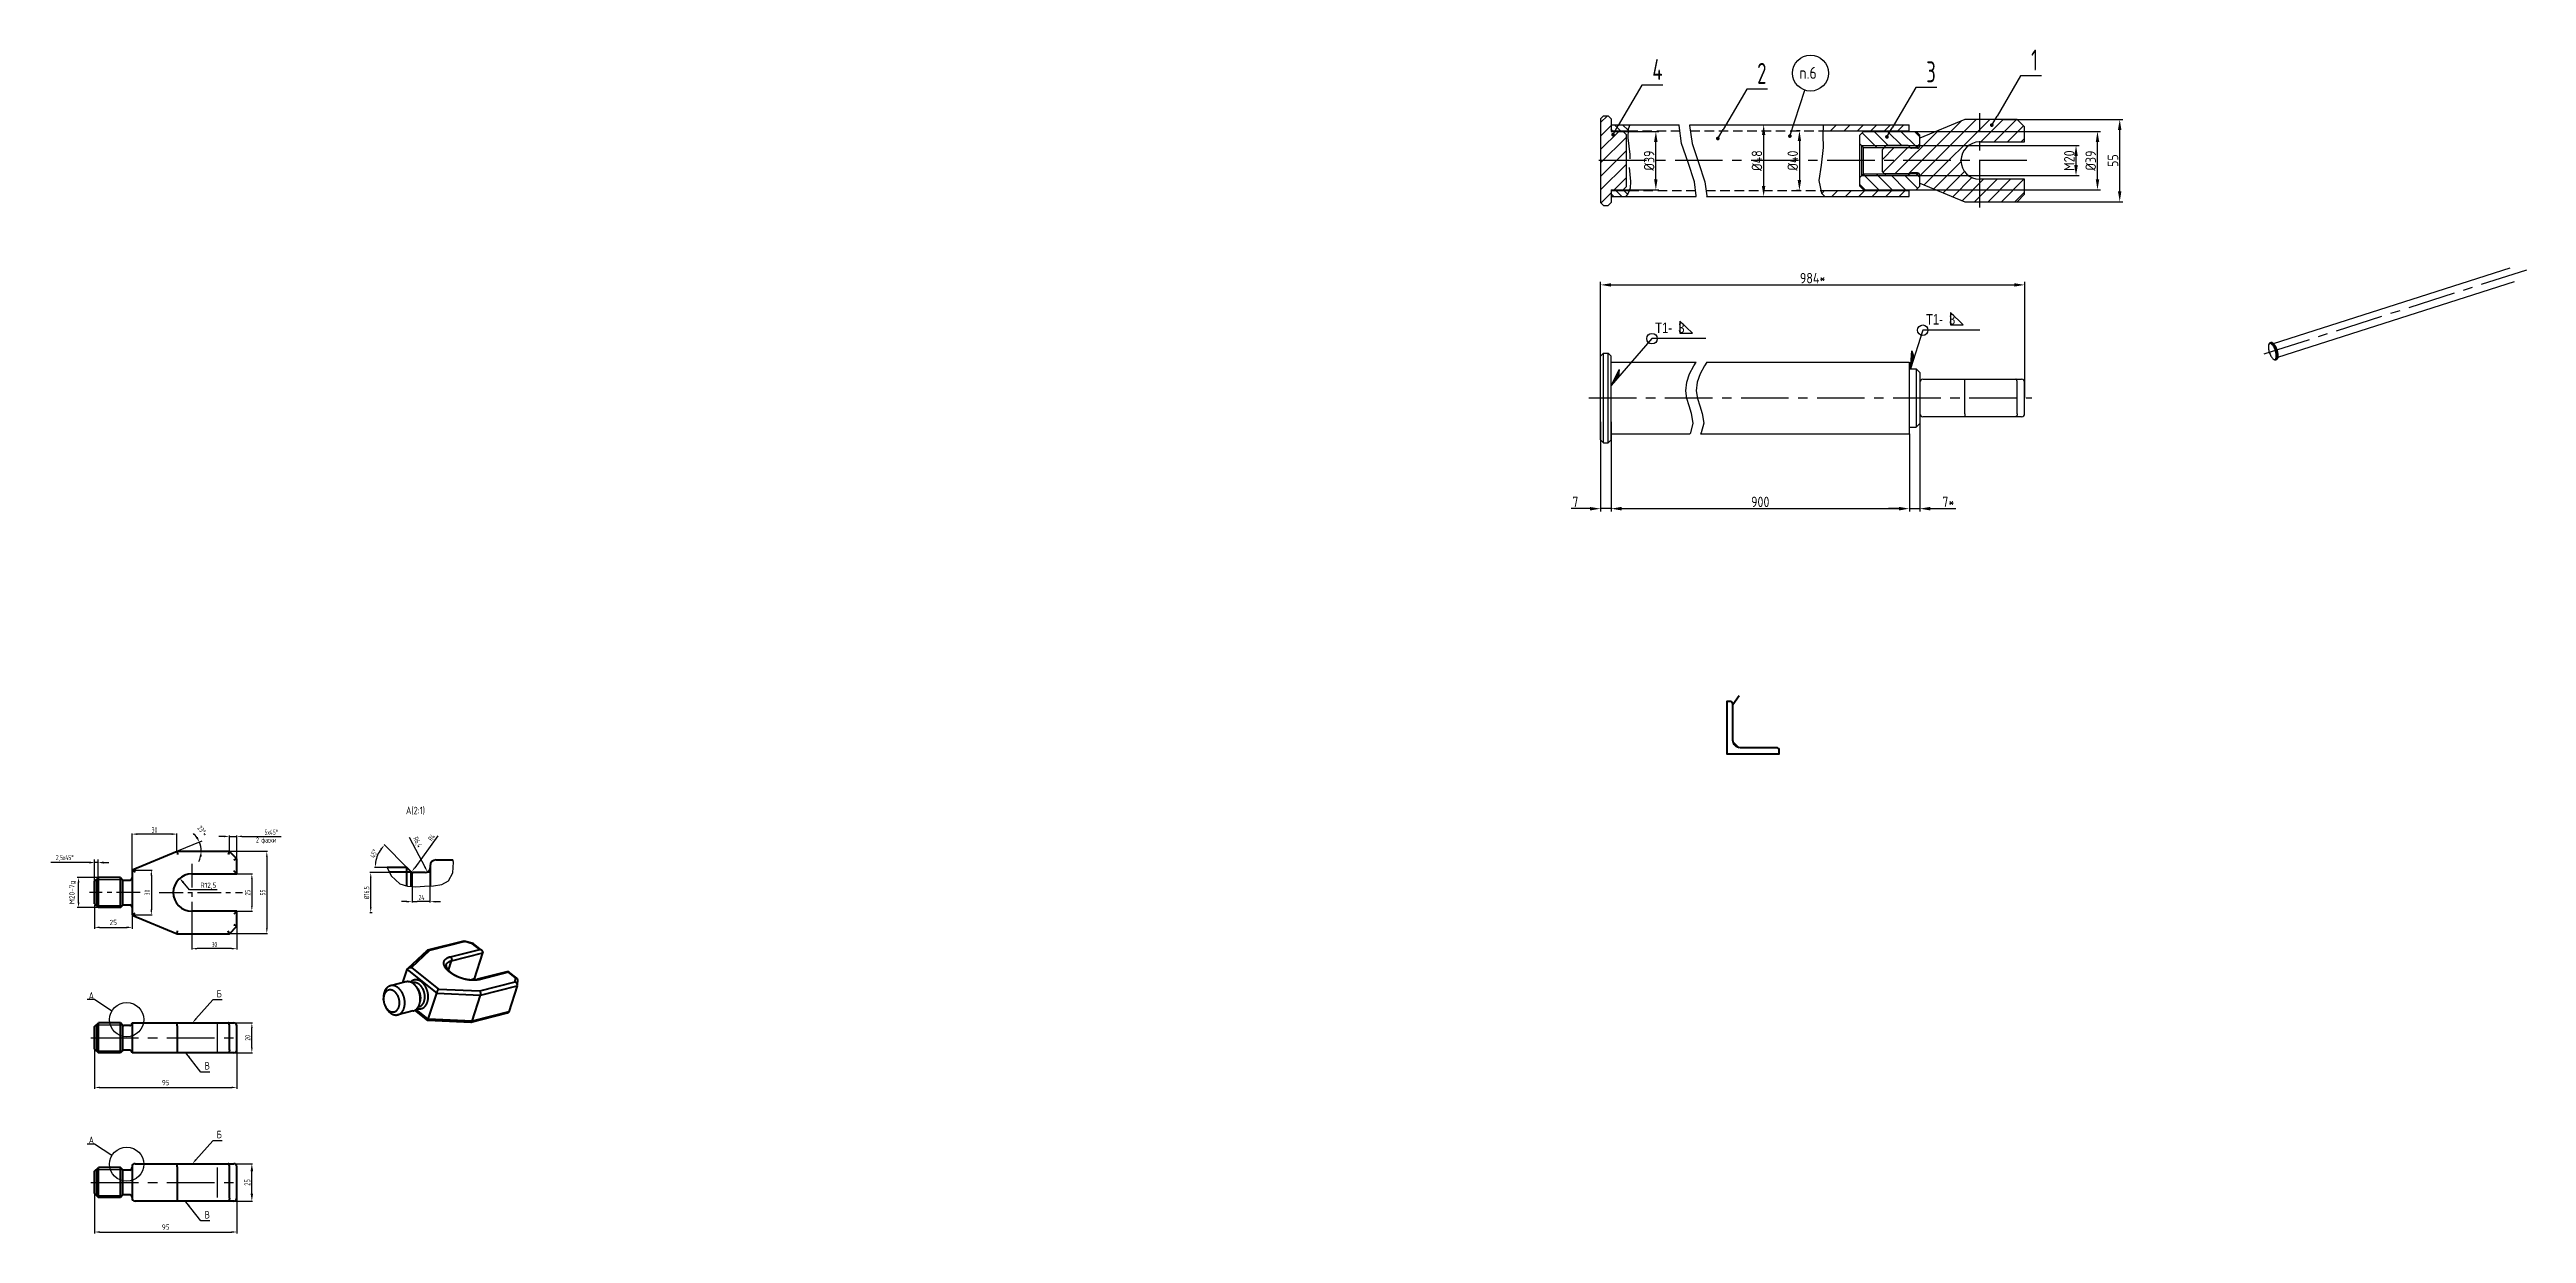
# Model space of a CAD drawing. Header units: millimetres. Extents: x 155 to 1809, y 69 to 860.
import ezdxf

# ---------------------------------------------------------------- set-up
doc = ezdxf.new("R2010")
doc.units = ezdxf.units.MM
doc.linetypes.add('CENTER', pattern=[50.8, 31.75, -6.35, 6.35, -6.35])
doc.linetypes.add('HIDDEN', pattern=[9.525, 6.35, -3.175])
for name, color, linetype in [('9_ALL_NOTES', 7, 'Continuous'), ('Bord', 1, 'Continuous'), ('Cont', 6, 'Continuous'), ('Dim', 7, 'Continuous'), ('Text', 3, 'Continuous')]:
    doc.layers.add(name, color=color, linetype=linetype)
for name, color, linetype, lineweight in [('AM_5', 3, 'Continuous', 25), ('Cen', 5, 'CENTER', 25), ('Con', 6, 'Continuous', 40)]:
    doc.layers.add(name, color=color, linetype=linetype, lineweight=lineweight)
doc.styles.add('DIM', font='ruswin13.shx', dxfattribs={"width": 0.8})
doc.styles.get("Standard").update_dxf_attribs({"font": 'arial.ttf'})
doc.styles.add('Style1', font='romans.shx', dxfattribs={"width": 0.8})
doc.dimstyles.new('AM_ISO$0', dxfattribs={"dimtxt": 3.5, "dimasz": 3.5, "dimexe": 1, "dimexo": 1, "dimgap": 1.5, "dimtad": 1, "dimdsep": 46, "dimtxsty": 'Style1', "dimcen": 0, "dimclrd": 256, "dimclre": 256, "dimclrt": 2, "dimadec": 0, "dimazin": 2, "dimtp": 0.1, "dimtm": 0.1, "dimtfac": 0.71, "dimtmove": 0, "dimatfit": 3, "dimfxl": 1, "dimlwd": -1, "dimlwe": -1, "dimarcsym": 1})
doc.dimstyles.new('DIMSTYLE_1', dxfattribs={"dimtxt": 4, "dimasz": 5, "dimexe": 0.5, "dimexo": 0, "dimgap": 1, "dimtad": 1, "dimdec": 1, "dimlfac": 2, "dimdsep": 46, "dimtxsty": 'Style1', "dimcen": 0.09, "dimadec": 1, "dimazin": 2, "dimtp": 0.3, "dimtm": 0.3, "dimtfac": 1, "dimtdec": 1, "dimtofl": 0, "dimtmove": 0, "dimatfit": 3, "dimfxl": 1, "dimtolj": 1, "dimarcsym": 0})
doc.dimstyles.new('DIMSTYLE_2', dxfattribs={"dimtxt": 4, "dimasz": 5, "dimexe": 2, "dimexo": 0, "dimgap": 1, "dimtad": 1, "dimdec": 4, "dimlfac": 2, "dimdsep": 46, "dimtxsty": 'Standard', "dimblk": '_FILLED', "dimblk1": '_FILLED', "dimblk2": '_FILLED', "dimcen": 0.09, "dimadec": 4, "dimazin": 2, "dimtp": 0.2, "dimtm": 0.2, "dimtfac": 1, "dimtdec": 4, "dimtofl": 0, "dimtmove": 0, "dimatfit": 3, "dimldrblk": '_FILLED', "dimfxl": 1, "dimtolj": 1, "dimarcsym": 0})
doc.dimstyles.new('DIMSTYLE_2$0', dxfattribs={"dimscale": 2, "dimtxt": 7, "dimasz": 7, "dimexe": 2, "dimexo": 0, "dimgap": 1, "dimtad": 1, "dimdec": 1, "dimdsep": 46, "dimtxsty": 'Style1', "dimcen": 0.09, "dimadec": 1, "dimazin": 2, "dimtp": 0.2, "dimtm": 0.2, "dimtfac": 1, "dimtdec": 1, "dimtofl": 0, "dimtmove": 0, "dimatfit": 3, "dimfxl": 1, "dimtolj": 1, "dimarcsym": 1})
doc.dimstyles.new('DIMSTYLE_4', dxfattribs={"dimtxt": 4, "dimasz": 5, "dimexe": 2, "dimexo": 0, "dimtad": 1, "dimdec": 4, "dimdsep": 46, "dimtxsty": 'Standard', "dimblk": '_FILLED', "dimblk1": '_FILLED', "dimblk2": '_FILLED', "dimcen": 0.09, "dimadec": 4, "dimazin": 2, "dimtp": 0.2, "dimtm": 0.2, "dimtfac": 1, "dimtdec": 4, "dimtofl": 0, "dimtmove": 0, "dimatfit": 3, "dimldrblk": '_FILLED', "dimfxl": 1, "dimtolj": 1, "dimarcsym": 0})
doc.dimstyles.new('DIMSTYLE_5', dxfattribs={"dimtxt": 4, "dimasz": 5, "dimexe": 2, "dimexo": 0, "dimgap": 4, "dimtad": 1, "dimdec": 1, "dimdsep": 46, "dimtxsty": 'Standard', "dimblk": '_FILLED', "dimblk1": '_FILLED', "dimblk2": '_FILLED', "dimcen": 0.09, "dimadec": 1, "dimazin": 2, "dimtp": 0.5, "dimtm": 0.5, "dimtfac": 1, "dimtdec": 1, "dimtofl": 0, "dimtmove": 0, "dimatfit": 3, "dimldrblk": '_FILLED', "dimfxl": 1, "dimtolj": 1, "dimarcsym": 0})
doc.dimstyles.get("Standard").update_dxf_attribs({"dimtxt": 0.18, "dimasz": 0.18, "dimexe": 0.18, "dimexo": 0.0625, "dimgap": 0.09, "dimtad": 0, "dimtih": 1, "dimtoh": 1, "dimdec": 4, "dimzin": 0, "dimdsep": 46, "dimtxsty": 'Standard', "dimcen": 0.09, "dimadec": 0, "dimazin": 0, "dimtfac": 1, "dimtdec": 4, "dimtofl": 0, "dimtmove": 0, "dimatfit": 3, "dimfxl": 1, "dimtolj": 1, "dimtzin": 0, "dimarcsym": 0})

msp = doc.modelspace()

# ---------------------------------------------------------------- texts
at = {"layer": '9_ALL_NOTES', "color": 2, "linetype": 'Continuous', "style": 'Style1', "width": 0.8}
msp.add_text('n.6', height=8, dxfattribs=at).set_placement((1323.62076, 840.21924))
at = {"layer": '9_ALL_NOTES', "linetype": 'Continuous', "char_height": 5, "line_spacing_factor": 0.9}
for s, insert, width, attachment_point in [('{\\fГОСТ тип А|b0|i0|c204|p34;\\Q0;А(2:1)}', (399.40208, 353.99248), 18.8945312, 2), ('{\\fГОСТ тип А|b0|i0|c204|p34;\\Q0;А}', (184.73799, 230.25288), 5.0039062, 3), ('{\\fГОСТ тип А|b0|i0|c204|p34;\\Q0;А}', (184.73799, 133.71104), 5.0039062, 3)]:
    msp.add_mtext(s, dxfattribs=dict(at, insert=insert, width=width, attachment_point=attachment_point))
at = {"layer": 'Bord', "linetype": 'Continuous', "char_height": 7, "attachment_point": 7, "style": 'Style1'}
for s, insert in [('{\\fГОСТ тип А|b0|i0|c204|p34;\\H2x;\\Q0;4}', (1225.46501, 839.40174)), ('{\\fГОСТ тип А|b0|i0|c204|p34;\\H2x;2}', (1295.45799, 836.8818)), ('{\\fГОСТ тип А|b0|i0|c204|p34;\\H2x;3}', (1408.39842, 837.91043)), ('{\\fГОСТ тип А|b0|i0|c204|p34;\\H2x;1}', (1478.40265, 845.80792))]:
    msp.add_mtext(s, dxfattribs=dict(at, insert=insert))
at = {"layer": 'Dim', "color": 3, "style": 'DIM', "width": 0.8}
msp.add_text('T1-  3', height=7, dxfattribs=at).set_placement((1227.36782, 670.4498))
at = {"layer": 'Dim', "insert": (292.96339, 333.52209), "char_height": 3.5, "attachment_point": 1}
msp.add_mtext_dynamic_manual_height_columns('\\A1;{\\fГОСТ тип А|b0|i0|c204|p34;\\W0.8;2 фаски}', width=24.9075181, gutter_width=12.5, heights=[0], dxfattribs=at)
at = {"layer": 'Text', "color": 3, "style": 'DIM', "width": 0.8}
msp.add_text('T1-  3', height=7, dxfattribs=at).set_placement((1408.1898, 676.10189))
at = {"layer": 'Text', "char_height": 5, "attachment_point": 7, "style": 'Style1'}
for s, insert in [('Б', (266.65597, 226.58271)), ('В', (258.56068, 178.40649)), ('Б', (266.65597, 132.54087)), ('В', (258.56068, 78.90046))]:
    msp.add_mtext(s, dxfattribs=dict(at, insert=insert))

# ---------------------------------------------------------------- blocks, each defined once
blk = doc.blocks.new('_FILLED')
at = {"color": 0, "linetype": 'ByBlock'}
blk.add_solid([(0, 0), (-1, 0.2), (-1, -0.2)], dxfattribs=at)
blk = doc.blocks.new('*D5')
at = {"color": 0, "linetype": 'Continuous', "lineweight": -2, "transparency": 16777216}
for p, q in [((181.6, 316.7), (155.8, 316.7)), ((185.1, 304.2), (185.1, 318.7)), ((187.6, 316.7), (185.1, 316.7)), ((187.6, 306.7), (187.6, 318.7)), ((191.1, 316.7), (194.6, 316.7))]:
    blk.add_line(p, q, dxfattribs=at)
at = {"layer": 'Defpoints', "color": 0, "linetype": 'Continuous', "transparency": 16777216}
for p in [(187.6, 316.7), (185.1, 304.2), (187.6, 306.7)]:
    blk.add_point(p, dxfattribs=at)
at = {"color": 0, "linetype": 'Continuous', "lineweight": -2, "transparency": 16777216, "xscale": 3.5, "yscale": 3.5, "zscale": 3.5}
blk.add_blockref('_FILLED', (185.1, 316.7), dxfattribs=at)
at = {"color": 0, "linetype": 'Continuous', "lineweight": -2, "transparency": 16777216, "xscale": 3.5, "yscale": 3.5, "zscale": 3.5, "rotation": 180}
blk.add_blockref('_FILLED', (187.6, 316.7), dxfattribs=at)
at = {"color": 0, "linetype": 'Continuous', "transparency": 16777216, "insert": (171.1, 321.8), "char_height": 3.5, "attachment_point": 3, "style": 'Style1'}
blk.add_mtext('\\A1;{\\fГОСТ тип А|b0|i0|c204|p34;\\Q0;2,5х45°}', dxfattribs=at)
blk = doc.blocks.new('*D6')
at = {"color": 0, "linetype": 'Continuous', "lineweight": -2, "transparency": 16777216}
for p, q in [((240.5, 115.5), (290.6, 115.5)), ((290.1, 95.5), (290.1, 110.5)), ((240.5, 90.5), (290.6, 90.5))]:
    blk.add_line(p, q, dxfattribs=at)
at = {"color": 0, "linetype": 'Continuous', "transparency": 16777216}
for points in [[(289.3, 110.5), (291, 110.5), (290.1, 115.5)], [(289.3, 95.5), (291, 95.5), (290.1, 90.5)]]:
    blk.add_solid(points, dxfattribs=at)
at = {"layer": 'Defpoints', "color": 0, "linetype": 'Continuous', "transparency": 16777216}
for p in [(240.5, 115.5), (290.1, 115.5), (240.5, 90.5)]:
    blk.add_point(p, dxfattribs=at)
at = {"color": 0, "linetype": 'Continuous', "transparency": 16777216, "insert": (285.1, 103), "char_height": 4, "attachment_point": 2, "rotation": 90, "style": 'Style1'}
blk.add_mtext('\\A1;{\\fГОСТ тип А|b0|i0|c204|p34;\\Q0;25}', dxfattribs=at)
blk = doc.blocks.new('*D7')
at = {"color": 0, "linetype": 'Continuous', "lineweight": -2, "transparency": 16777216}
for p, q in [((248.5, 298.5), (244.3, 303.5)), ((266.9, 298.5), (248.5, 298.5))]:
    blk.add_line(p, q, dxfattribs=at)
at = {"layer": 'Defpoints', "color": 0, "linetype": 'Continuous', "transparency": 16777216}
for p in [(242, 306.1), (250.1, 296.7)]:
    blk.add_point(p, dxfattribs=at)
at = {"color": 0, "linetype": 'Continuous', "lineweight": -2, "transparency": 16777216, "xscale": 3.5, "yscale": 3.5, "zscale": 3.5, "rotation": 130.911732421216}
blk.add_blockref('_FILLED', (242, 306.1), dxfattribs=at)
at = {"color": 0, "linetype": 'Continuous', "transparency": 16777216, "insert": (255.7, 303.3), "char_height": 3.5, "attachment_point": 1, "style": 'Style1'}
blk.add_mtext('\\A1;{\\Q0;R12,5}', dxfattribs=at)
blk = doc.blocks.new('*D8')
at = {"color": 0, "linetype": 'Continuous', "lineweight": -2, "transparency": 16777216}
for p, q in [((280.1, 309.2), (290.6, 309.2)), ((290.1, 305.7), (290.1, 287.7)), ((280.1, 284.2), (290.6, 284.2))]:
    blk.add_line(p, q, dxfattribs=at)
at = {"color": 0, "linetype": 'Continuous', "transparency": 16777216}
for points in [[(289.6, 305.7), (290.7, 305.7), (290.1, 309.2)], [(289.6, 287.7), (290.7, 287.7), (290.1, 284.2)]]:
    blk.add_solid(points, dxfattribs=at)
at = {"layer": 'Defpoints', "color": 0, "linetype": 'Continuous', "transparency": 16777216}
for p in [(280.1, 309.2), (280.1, 284.2), (290.1, 284.2)]:
    blk.add_point(p, dxfattribs=at)
at = {"color": 0, "linetype": 'Continuous', "transparency": 16777216, "insert": (285.6, 296.6), "char_height": 3.5, "attachment_point": 2, "rotation": 90, "style": 'Style1'}
blk.add_mtext('\\A1;{\\fГОСТ тип А|b0|i0|c204|p34;\\Q0;25}', dxfattribs=at)
blk = doc.blocks.new('*D9')
at = {"color": 0, "linetype": 'Continuous', "lineweight": -2, "transparency": 16777216}
for p, q in [((271.6, 334.2), (268.1, 334.2)), ((275.1, 324.2), (275.1, 334.7)), ((275.1, 334.2), (280.1, 334.2)), ((280.1, 319.2), (280.1, 334.7)), ((283.6, 334.2), (309.8, 334.2))]:
    blk.add_line(p, q, dxfattribs=at)
at = {"color": 0, "linetype": 'Continuous', "transparency": 16777216}
for points in [[(271.6, 334.7), (271.6, 333.6), (275.1, 334.2)], [(283.6, 334.7), (283.6, 333.6), (280.1, 334.2)]]:
    blk.add_solid(points, dxfattribs=at)
at = {"layer": 'Defpoints', "color": 0, "linetype": 'Continuous', "transparency": 16777216}
for p in [(275.1, 334.2), (275.1, 324.2), (280.1, 319.2)]:
    blk.add_point(p, dxfattribs=at)
at = {"color": 0, "linetype": 'Continuous', "transparency": 16777216, "insert": (298.6, 338.7), "char_height": 3.5, "attachment_point": 1, "style": 'Style1'}
blk.add_mtext('\\A1;{\\fГОСТ тип А|b0|i0|c204|p34;5}{\\fГОСТ тип А|b0|i0|c204|p34;х45°}', dxfattribs=at)
blk = doc.blocks.new('*D10')
at = {"color": 0, "linetype": 'Continuous', "lineweight": -2, "transparency": 16777216}
for p, q in [((250.1, 284.2), (250.1, 258.7)), ((280.1, 274.2), (280.1, 258.7)), ((276.6, 259.2), (253.6, 259.2))]:
    blk.add_line(p, q, dxfattribs=at)
at = {"color": 0, "linetype": 'Continuous', "transparency": 16777216}
for points in [[(253.6, 259.7), (253.6, 258.6), (250.1, 259.2)], [(276.6, 259.7), (276.6, 258.6), (280.1, 259.2)]]:
    blk.add_solid(points, dxfattribs=at)
at = {"layer": 'Defpoints', "color": 0, "linetype": 'Continuous', "transparency": 16777216}
for p in [(250.1, 284.2), (280.1, 274.2), (250.1, 259.2)]:
    blk.add_point(p, dxfattribs=at)
at = {"color": 0, "linetype": 'Continuous', "transparency": 16777216, "insert": (265.1, 263.7), "char_height": 3.5, "attachment_point": 2, "style": 'Style1'}
blk.add_mtext('\\A1;{\\fГОСТ тип А|b0|i0|c204|p34;\\Q0;30}', dxfattribs=at)
blk = doc.blocks.new('*D11')
at = {"color": 0, "linetype": 'Continuous', "lineweight": -2, "transparency": 16777216}
for p, q in [((240.1, 324.2), (256.9, 331.1)), ((257.9, 324.2), (254.3, 324.2))]:
    blk.add_line(p, q, dxfattribs=at)
for start, end in [(35.0462, 47.4726), (335.1473, 347.5736), (360, 22.6199)]:
    blk.add_arc((240.1, 324.2), 16.2, start, end, dxfattribs=at)
at = {"layer": 'Defpoints', "color": 0, "linetype": 'Continuous', "transparency": 16777216}
for p in [(240, 324.1), (240.1, 324.2), (256.2, 326.3), (257.9, 324.2), (258.1, 324.2)]:
    blk.add_point(p, dxfattribs=at)
at = {"color": 0, "linetype": 'Continuous', "lineweight": -2, "transparency": 16777216, "xscale": 3.5, "yscale": 3.5, "zscale": 3.5}
for p, rotation in [((255.1, 330.4), 298.833049731955), ((256.3, 324.2), 83.78681522101729)]:
    blk.add_blockref('_FILLED', p, dxfattribs=dict(at, rotation=rotation))
at = {"color": 0, "linetype": 'Continuous', "transparency": 16777216, "insert": (258.5, 339), "char_height": 3.5, "attachment_point": 2, "rotation": 308.9628, "style": 'Style1'}
blk.add_mtext('\\A1;{\\fГОСТ тип А|b0|i0|c204|p34;\\Q0;23%%D*}', dxfattribs=at)
blk = doc.blocks.new('*D12')
at = {"color": 0, "linetype": 'Continuous', "lineweight": -2, "transparency": 16777216}
for p, q in [((210.1, 311.7), (223.5, 311.7)), ((223, 308.2), (223, 285.2)), ((210.1, 281.7), (223.5, 281.7))]:
    blk.add_line(p, q, dxfattribs=at)
at = {"color": 0, "linetype": 'Continuous', "transparency": 16777216}
for points in [[(222.4, 308.2), (223.6, 308.2), (223, 311.7)], [(222.4, 285.2), (223.6, 285.2), (223, 281.7)]]:
    blk.add_solid(points, dxfattribs=at)
at = {"layer": 'Defpoints', "color": 0, "linetype": 'Continuous', "transparency": 16777216}
for p in [(210.1, 311.7), (210.1, 281.7), (223, 281.7)]:
    blk.add_point(p, dxfattribs=at)
at = {"color": 0, "linetype": 'Continuous', "transparency": 16777216, "insert": (218.5, 296.7), "char_height": 3.5, "attachment_point": 2, "rotation": 90, "style": 'Style1'}
blk.add_mtext('\\A1;{\\fГОСТ тип А|b0|i0|c204|p34;\\Q0;30}', dxfattribs=at)
blk = doc.blocks.new('*D13')
at = {"color": 0, "linetype": 'Continuous', "lineweight": -2, "transparency": 16777216}
for p, q in [((275.1, 324.2), (300.6, 324.2)), ((300.1, 320.7), (300.1, 272.7)), ((275.1, 269.2), (300.6, 269.2))]:
    blk.add_line(p, q, dxfattribs=at)
at = {"color": 0, "linetype": 'Continuous', "transparency": 16777216}
for points in [[(299.6, 320.7), (300.7, 320.7), (300.1, 324.2)], [(299.6, 272.7), (300.7, 272.7), (300.1, 269.2)]]:
    blk.add_solid(points, dxfattribs=at)
at = {"layer": 'Defpoints', "color": 0, "linetype": 'Continuous', "transparency": 16777216}
for p in [(275.1, 324.2), (275.1, 269.2), (300.1, 269.2)]:
    blk.add_point(p, dxfattribs=at)
at = {"color": 0, "linetype": 'Continuous', "transparency": 16777216, "insert": (295.6, 296.7), "char_height": 3.5, "attachment_point": 2, "rotation": 90, "style": 'Style1'}
blk.add_mtext('\\A1;{\\fГОСТ тип А|b0|i0|c204|p34;\\Q0;55}', dxfattribs=at)
blk = doc.blocks.new('*D14')
at = {"color": 0, "linetype": 'Continuous', "lineweight": -2, "transparency": 16777216}
for p, q in [((210.1, 311.7), (210.1, 336.2)), ((236.6, 335.7), (213.6, 335.7)), ((240.1, 324.2), (240.1, 336.2))]:
    blk.add_line(p, q, dxfattribs=at)
at = {"color": 0, "linetype": 'Continuous', "transparency": 16777216}
for points in [[(213.6, 336.3), (213.6, 335.1), (210.1, 335.7)], [(236.6, 336.3), (236.6, 335.1), (240.1, 335.7)]]:
    blk.add_solid(points, dxfattribs=at)
at = {"layer": 'Defpoints', "color": 0, "linetype": 'Continuous', "transparency": 16777216}
for p in [(210.1, 335.7), (240.1, 324.2), (210.1, 311.7)]:
    blk.add_point(p, dxfattribs=at)
at = {"color": 0, "linetype": 'Continuous', "transparency": 16777216, "insert": (225.1, 340.2), "char_height": 3.5, "attachment_point": 2, "style": 'Style1'}
blk.add_mtext('\\A1;{\\fГОСТ тип А|b0|i0|c204|p34;\\Q0;30}', dxfattribs=at)
blk = doc.blocks.new('*D15')
at = {"color": 0, "linetype": 'Continuous', "lineweight": -2, "transparency": 16777216}
for q in [(378.4, 328.7), (372.1, 313.5)]:
    blk.add_line((393.6, 313.5), q, dxfattribs=at)
blk.add_arc((393.6, 313.5), 21.1, 144.5293, 170.4707, dxfattribs=at)
at = {"color": 0, "linetype": 'Continuous', "transparency": 16777216}
for points in [[(373.4, 316.9), (372.3, 317), (372.6, 313.5)], [(376, 326.1), (376.9, 325.3), (378.7, 328.4)]]:
    blk.add_solid(points, dxfattribs=at)
at = {"layer": 'Defpoints', "color": 0, "linetype": 'Continuous', "transparency": 16777216}
for p in [(375.4, 324), (393.6, 313.5), (393.6, 313.5), (393.8, 313.3), (393.9, 313.5)]:
    blk.add_point(p, dxfattribs=at)
at = {"color": 0, "linetype": 'Continuous', "transparency": 16777216, "insert": (370, 323.3), "char_height": 3.5, "attachment_point": 2, "rotation": 67.5, "style": 'Style1'}
blk.add_mtext('\\A1;{\\fГОСТ тип А|b0|i0|c204|p34;\\Q0;45°}', dxfattribs=at)
blk = doc.blocks.new('*D16')
at = {"color": 0, "linetype": 'Continuous', "lineweight": -2, "transparency": 16777216}
for p, q in [((397.1, 310), (397.1, 290.1)), ((409.1, 310), (409.1, 290.1)), ((393.6, 290.6), (390.1, 290.6)), ((397.1, 290.6), (400.6, 290.6)), ((405.6, 290.6), (400.6, 290.6)), ((409.1, 290.6), (405.6, 290.6)), ((412.6, 290.6), (416.1, 290.6))]:
    blk.add_line(p, q, dxfattribs=at)
at = {"color": 0, "linetype": 'Continuous', "transparency": 16777216}
for points in [[(393.6, 291.1), (393.6, 290), (397.1, 290.6)], [(412.6, 291.1), (412.6, 290), (409.1, 290.6)]]:
    blk.add_solid(points, dxfattribs=at)
at = {"layer": 'Defpoints', "color": 0, "linetype": 'Continuous', "transparency": 16777216}
for p in [(397.1, 310), (409.1, 310), (397.1, 290.6)]:
    blk.add_point(p, dxfattribs=at)
at = {"color": 0, "linetype": 'Continuous', "transparency": 16777216, "insert": (403.4, 295.1), "char_height": 3.5, "attachment_point": 2, "style": 'Style1'}
blk.add_mtext('\\A1;{\\fГОСТ тип А|b0|i0|c204|p34;\\Q0;24}', dxfattribs=at)
blk = doc.blocks.new('*D17')
at = {"color": 0, "linetype": 'Continuous', "lineweight": -2, "transparency": 16777216}
for p, q in [((409.1, 310), (369, 310)), ((369.5, 286.7), (369.5, 306.5)), ((370.5, 283.2), (369, 283.2))]:
    blk.add_line(p, q, dxfattribs=at)
at = {"color": 0, "linetype": 'Continuous', "transparency": 16777216}
for points in [[(369, 306.5), (370.1, 306.5), (369.5, 310)], [(369, 286.7), (370.1, 286.7), (369.5, 283.2)]]:
    blk.add_solid(points, dxfattribs=at)
at = {"layer": 'Defpoints', "color": 0, "linetype": 'Continuous', "transparency": 16777216}
for p in [(369.5, 310), (409.1, 310), (370.5, 283.2)]:
    blk.add_point(p, dxfattribs=at)
at = {"color": 0, "linetype": 'Continuous', "transparency": 16777216, "insert": (365, 296.6), "char_height": 3.5, "attachment_point": 2, "rotation": 90, "style": 'Style1'}
blk.add_mtext('\\A1;{\\fГОСТ тип А|b0|i0|c204|p34;\\Q0;%%C16.5}', dxfattribs=at)
blk = doc.blocks.new('*D18')
at = {"color": 0, "linetype": 'Continuous', "lineweight": -2, "transparency": 16777216}
blk.add_line((395.3, 333.6), (405.8, 313.5), dxfattribs=at)
at = {"color": 0, "linetype": 'Continuous', "transparency": 16777216}
blk.add_solid([(406.3, 313.7), (405.3, 313.2), (407.4, 310.4)], dxfattribs=at)
at = {"layer": 'Defpoints', "color": 0, "linetype": 'Continuous', "transparency": 16777216}
for p in [(405.9, 313.2), (407.4, 310.4)]:
    blk.add_point(p, dxfattribs=at)
at = {"color": 0, "linetype": 'Continuous', "transparency": 16777216, "insert": (400.5, 330.2), "char_height": 3.5, "attachment_point": 5, "rotation": 297.5354, "style": 'Style1'}
blk.add_mtext('\\A1;{\\fГОСТ тип А|b0|i0|c204|p34;\\Q0;R6,4}', dxfattribs=at)
blk = doc.blocks.new('*D19')
at = {"color": 0, "linetype": 'Continuous', "lineweight": -2, "transparency": 16777216}
blk.add_line((414.4, 334.5), (398.9, 313.2), dxfattribs=at)
at = {"color": 0, "linetype": 'Continuous', "transparency": 16777216}
blk.add_solid([(398.4, 313.5), (399.3, 312.9), (396.8, 310.4)], dxfattribs=at)
at = {"layer": 'Defpoints', "color": 0, "linetype": 'Continuous', "transparency": 16777216}
for p in [(396.8, 310.4), (398, 312)]:
    blk.add_point(p, dxfattribs=at)
at = {"color": 0, "linetype": 'Continuous', "transparency": 16777216, "insert": (410.2, 333.4), "char_height": 3.5, "attachment_point": 5, "rotation": 53.8505, "style": 'Style1'}
blk.add_mtext('\\A1;{\\fГОСТ тип А|b0|i0|c204|p34;\\Q0;R4}', dxfattribs=at)
blk = doc.blocks.new('*D27')
at = {"layer": 'AM_5', "color": 0, "lineweight": -2, "transparency": 16777216}
for p, q in [((1197.9, 603), (1197.9, 551.1)), ((1397.1, 603), (1397.1, 551.1)), ((1204.9, 553.1), (1390.1, 553.1))]:
    blk.add_line(p, q, dxfattribs=at)
at = {"layer": 'AM_5', "color": 0, "transparency": 16777216}
for points in [[(1204.9, 554.3), (1204.9, 551.9), (1197.9, 553.1)], [(1390.1, 554.3), (1390.1, 551.9), (1397.1, 553.1)]]:
    blk.add_solid(points, dxfattribs=at)
at = {"layer": 'Defpoints', "color": 0, "transparency": 16777216}
for p in [(1197.9, 603), (1397.1, 603), (1397.1, 553.1)]:
    blk.add_point(p, dxfattribs=at)
at = {"layer": 'AM_5', "color": 0, "transparency": 16777216, "insert": (1297.5, 557.6), "char_height": 7, "attachment_point": 5, "style": 'Style1'}
blk.add_mtext('\\A1;900', dxfattribs=at)
blk = doc.blocks.new('*D28')
at = {"layer": 'AM_5', "color": 0, "lineweight": -2, "transparency": 16777216}
for p, q in [((1190.9, 611.2), (1190.9, 551.1)), ((1197.9, 611.2), (1197.9, 551.1)), ((1183.9, 553.1), (1171.2, 553.1)), ((1197.9, 553.1), (1190.9, 553.1)), ((1204.9, 553.1), (1211.9, 553.1))]:
    blk.add_line(p, q, dxfattribs=at)
at = {"layer": 'AM_5', "color": 0, "transparency": 16777216}
for points in [[(1183.9, 554.2), (1183.9, 551.9), (1190.9, 553.1)], [(1204.9, 554.2), (1204.9, 551.9), (1197.9, 553.1)]]:
    blk.add_solid(points, dxfattribs=at)
at = {"layer": 'Defpoints', "color": 0, "transparency": 16777216}
for p in [(1190.9, 611.2), (1197.9, 611.2), (1197.9, 553.1)]:
    blk.add_point(p, dxfattribs=at)
at = {"layer": 'AM_5', "color": 0, "transparency": 16777216, "insert": (1174, 557.6), "char_height": 7, "attachment_point": 5, "style": 'Style1'}
blk.add_mtext('\\A1;7', dxfattribs=at)
blk = doc.blocks.new('*D29')
at = {"layer": 'AM_5', "color": 0, "lineweight": -2, "transparency": 16777216}
for p, q in [((1397.1, 603), (1397.1, 551.1)), ((1404.1, 610), (1404.1, 551.1)), ((1390.1, 553.1), (1383.1, 553.1)), ((1397.1, 553.1), (1404.1, 553.1)), ((1411.1, 553.1), (1428.1, 553.1))]:
    blk.add_line(p, q, dxfattribs=at)
at = {"layer": 'AM_5', "color": 0, "transparency": 16777216}
for points in [[(1390.1, 554.3), (1390.1, 551.9), (1397.1, 553.1)], [(1411.1, 554.3), (1411.1, 551.9), (1404.1, 553.1)]]:
    blk.add_solid(points, dxfattribs=at)
at = {"layer": 'Defpoints', "color": 0, "transparency": 16777216}
for p in [(1397.1, 603), (1404.1, 610), (1404.1, 553.1)]:
    blk.add_point(p, dxfattribs=at)
at = {"layer": 'AM_5', "color": 0, "transparency": 16777216, "insert": (1423.1, 557.6), "char_height": 7, "attachment_point": 5, "style": 'Style1'}
blk.add_mtext('\\A1;7*', dxfattribs=at)
blk = doc.blocks.new('*D30')
at = {"layer": 'AM_5', "color": 0, "lineweight": -2, "transparency": 16777216}
for p, q in [((1190.9, 627), (1190.9, 704.6)), ((1197.9, 702.6), (1467.1, 702.6)), ((1474.1, 627), (1474.1, 704.6))]:
    blk.add_line(p, q, dxfattribs=at)
at = {"layer": 'AM_5', "color": 0, "transparency": 16777216}
for points in [[(1197.9, 703.7), (1197.9, 701.4), (1190.9, 702.6)], [(1467.1, 703.7), (1467.1, 701.4), (1474.1, 702.6)]]:
    blk.add_solid(points, dxfattribs=at)
at = {"layer": 'Defpoints', "color": 0, "transparency": 16777216}
for p in [(1474.1, 702.6), (1190.9, 627), (1474.1, 627)]:
    blk.add_point(p, dxfattribs=at)
at = {"layer": 'AM_5', "color": 0, "transparency": 16777216, "insert": (1332.5, 707.1), "char_height": 7, "attachment_point": 5, "style": 'Style1'}
blk.add_mtext('\\A1;984*', dxfattribs=at)
blk = doc.blocks.new('*D31')
at = {"layer": 'AM_5', "color": 0, "lineweight": -2, "transparency": 16777216}
for p, q in [((1374.5, 795.6), (1510.4, 795.6)), ((1508.4, 782.6), (1508.4, 788.6)), ((1374.5, 775.6), (1510.4, 775.6))]:
    blk.add_line(p, q, dxfattribs=at)
at = {"layer": 'AM_5', "color": 0, "transparency": 16777216}
for points in [[(1507.2, 788.6), (1509.6, 788.6), (1508.4, 795.6)], [(1507.2, 782.6), (1509.6, 782.6), (1508.4, 775.6)]]:
    blk.add_solid(points, dxfattribs=at)
at = {"layer": 'Defpoints', "color": 0, "transparency": 16777216}
for p in [(1374.5, 795.6), (1508.4, 795.6), (1374.5, 775.6)]:
    blk.add_point(p, dxfattribs=at)
at = {"layer": 'AM_5', "color": 0, "transparency": 16777216, "insert": (1503.9, 785.6), "char_height": 7, "attachment_point": 5, "rotation": 90, "style": 'Style1'}
blk.add_mtext('\\A1;М20', dxfattribs=at)
blk = doc.blocks.new('*D32')
at = {"layer": 'AM_5', "color": 0, "lineweight": -2, "transparency": 16777216}
for p, q in [((1399.5, 805.1), (1524.7, 805.1)), ((1522.7, 773.1), (1522.7, 798.1)), ((1399.5, 766.1), (1524.7, 766.1))]:
    blk.add_line(p, q, dxfattribs=at)
at = {"layer": 'AM_5', "color": 0, "transparency": 16777216}
for points in [[(1521.6, 798.1), (1523.9, 798.1), (1522.7, 805.1)], [(1521.6, 773.1), (1523.9, 773.1), (1522.7, 766.1)]]:
    blk.add_solid(points, dxfattribs=at)
at = {"layer": 'Defpoints', "color": 0, "transparency": 16777216}
for p in [(1399.5, 805.1), (1522.7, 805.1), (1399.5, 766.1)]:
    blk.add_point(p, dxfattribs=at)
at = {"layer": 'AM_5', "color": 0, "transparency": 16777216, "insert": (1518.2, 785.6), "char_height": 7, "attachment_point": 5, "rotation": 90, "style": 'Style1'}
blk.add_mtext('\\A1;%%C39', dxfattribs=at)
blk = doc.blocks.new('*D33')
at = {"layer": 'AM_5', "color": 0, "lineweight": -2, "transparency": 16777216}
for p, q in [((1459.5, 813.1), (1539.6, 813.1)), ((1537.6, 765.1), (1537.6, 806.1)), ((1459.5, 758.1), (1539.6, 758.1))]:
    blk.add_line(p, q, dxfattribs=at)
at = {"layer": 'AM_5', "color": 0, "transparency": 16777216}
for points in [[(1536.4, 806.1), (1538.7, 806.1), (1537.6, 813.1)], [(1536.4, 765.1), (1538.7, 765.1), (1537.6, 758.1)]]:
    blk.add_solid(points, dxfattribs=at)
at = {"layer": 'Defpoints', "color": 0, "transparency": 16777216}
for p in [(1459.5, 813.1), (1537.6, 813.1), (1459.5, 758.1)]:
    blk.add_point(p, dxfattribs=at)
at = {"layer": 'AM_5', "color": 0, "transparency": 16777216, "insert": (1533.1, 785.6), "char_height": 7, "attachment_point": 5, "rotation": 90, "style": 'Style1'}
blk.add_mtext('\\A1;55', dxfattribs=at)
blk = doc.blocks.new('*D34')
at = {"layer": 'AM_5', "color": 0, "lineweight": -2, "transparency": 16777216}
for p, q in [((1324.1, 805.6), (1321.7, 805.6)), ((1323.7, 798.6), (1323.7, 772.6)), ((1324.1, 765.6), (1321.7, 765.6))]:
    blk.add_line(p, q, dxfattribs=at)
at = {"layer": 'AM_5', "color": 0, "transparency": 16777216}
for points in [[(1322.5, 798.6), (1324.8, 798.6), (1323.7, 805.6)], [(1322.5, 772.6), (1324.8, 772.6), (1323.7, 765.6)]]:
    blk.add_solid(points, dxfattribs=at)
at = {"layer": 'Defpoints', "color": 0, "transparency": 16777216}
for p in [(1324.1, 805.6), (1323.7, 765.6), (1324.1, 765.6)]:
    blk.add_point(p, dxfattribs=at)
at = {"layer": 'AM_5', "color": 0, "transparency": 16777216, "insert": (1319.2, 785.6), "char_height": 7, "attachment_point": 5, "rotation": 90, "style": 'Style1'}
blk.add_mtext('\\A1;%%C40', dxfattribs=at)
blk = doc.blocks.new('*D35')
at = {"layer": 'AM_5', "color": 0, "lineweight": -2, "transparency": 16777216}
for p, q in [((1293.7, 809.6), (1301.8, 809.6)), ((1299.8, 768.6), (1299.8, 802.6)), ((1293.7, 761.6), (1301.8, 761.6))]:
    blk.add_line(p, q, dxfattribs=at)
at = {"layer": 'AM_5', "color": 0, "transparency": 16777216}
for points in [[(1298.6, 802.6), (1300.9, 802.6), (1299.8, 809.6)], [(1298.6, 768.6), (1300.9, 768.6), (1299.8, 761.6)]]:
    blk.add_solid(points, dxfattribs=at)
at = {"layer": 'Defpoints', "color": 0, "transparency": 16777216}
for p in [(1293.7, 809.6), (1299.8, 809.6), (1293.7, 761.6)]:
    blk.add_point(p, dxfattribs=at)
at = {"layer": 'AM_5', "color": 0, "transparency": 16777216, "insert": (1295.3, 785.6), "char_height": 7, "attachment_point": 5, "rotation": 90, "style": 'Style1'}
blk.add_mtext('\\A1;%%C48', dxfattribs=at)
blk = doc.blocks.new('*D36')
at = {"layer": 'AM_5', "color": 0, "lineweight": -2, "transparency": 16777216}
for p, q in [((1204.1, 805.1), (1229.8, 805.1)), ((1227.8, 773.1), (1227.8, 798.1)), ((1204.1, 766.1), (1229.8, 766.1))]:
    blk.add_line(p, q, dxfattribs=at)
at = {"layer": 'AM_5', "color": 0, "transparency": 16777216}
for points in [[(1226.6, 798.1), (1228.9, 798.1), (1227.8, 805.1)], [(1226.6, 773.1), (1228.9, 773.1), (1227.8, 766.1)]]:
    blk.add_solid(points, dxfattribs=at)
at = {"layer": 'Defpoints', "color": 0, "transparency": 16777216}
for p in [(1204.1, 805.1), (1227.8, 805.1), (1204.1, 766.1)]:
    blk.add_point(p, dxfattribs=at)
at = {"layer": 'AM_5', "color": 0, "transparency": 16777216, "insert": (1223.3, 785.6), "char_height": 7, "attachment_point": 5, "rotation": 90, "style": 'Style1'}
blk.add_mtext('\\A1;%%C39', dxfattribs=at)
blk = doc.blocks.new('*D38')
at = {"layer": 'Defpoints', "color": 0, "transparency": 16777216}
for p in [(185.1, 289.2), (210.1, 281.7), (210.1, 273.4)]:
    blk.add_point(p, dxfattribs=at)
at = {"layer": 'Dim', "linetype": 'ByBlock', "transparency": 16777216}
for p, q in [((185.1, 288.2), (185.1, 272.4)), ((188.6, 273.4), (206.6, 273.4)), ((210.1, 280.7), (210.1, 272.4))]:
    blk.add_line(p, q, dxfattribs=at)
at = {"layer": 'Dim', "transparency": 16777216}
for points in [[(188.6, 274), (188.6, 272.8), (185.1, 273.4)], [(206.6, 274), (206.6, 272.8), (210.1, 273.4)]]:
    blk.add_solid(points, dxfattribs=at)
at = {"layer": 'Dim', "color": 2, "transparency": 16777216, "insert": (197.6, 276.7), "char_height": 3.5, "attachment_point": 5, "style": 'Style1'}
blk.add_mtext('25', dxfattribs=at)
blk = doc.blocks.new('*D39')
at = {"layer": 'Defpoints', "color": 0, "transparency": 16777216}
for p in [(174.4, 306.7), (191.9, 306.7), (191.9, 286.7)]:
    blk.add_point(p, dxfattribs=at)
at = {"layer": 'Dim', "linetype": 'ByBlock', "transparency": 16777216}
for p, q in [((190.9, 306.7), (173.4, 306.7)), ((174.4, 290.2), (174.4, 303.2)), ((190.9, 286.7), (173.4, 286.7))]:
    blk.add_line(p, q, dxfattribs=at)
at = {"layer": 'Dim', "transparency": 16777216}
for points in [[(173.8, 303.2), (175, 303.2), (174.4, 306.7)], [(173.8, 290.2), (175, 290.2), (174.4, 286.7)]]:
    blk.add_solid(points, dxfattribs=at)
at = {"layer": 'Dim', "color": 2, "transparency": 16777216, "insert": (170.5, 296.7), "char_height": 3.5, "attachment_point": 5, "rotation": 90, "style": 'Style1'}
blk.add_mtext('М20-7g', dxfattribs=at)
blk = doc.blocks.new('*D40')
at = {"layer": 'AM_5', "linetype": 'ByBlock', "transparency": 16777216}
for p, q in [((185.1, 97), (185.1, 68.9)), ((280.1, 97), (280.1, 68.9)), ((188.6, 69.9), (276.6, 69.9))]:
    blk.add_line(p, q, dxfattribs=at)
at = {"layer": 'AM_5', "transparency": 16777216}
for points in [[(188.6, 70.5), (188.6, 69.3), (185.1, 69.9)], [(276.6, 70.5), (276.6, 69.3), (280.1, 69.9)]]:
    blk.add_solid(points, dxfattribs=at)
at = {"layer": 'Defpoints', "color": 0, "transparency": 16777216}
for p in [(185.1, 98), (280.1, 98), (280.1, 69.9)]:
    blk.add_point(p, dxfattribs=at)
at = {"layer": 'AM_5', "color": 2, "transparency": 16777216, "insert": (232.6, 73.2), "char_height": 3.5, "attachment_point": 5, "style": 'Style1'}
blk.add_mtext('95', dxfattribs=at)
blk = doc.blocks.new('*D41')
at = {"color": 0, "linetype": 'Continuous', "lineweight": -2, "transparency": 16777216}
for p, q in [((274.3, 209.6), (290.6, 209.6)), ((290.1, 193.1), (290.1, 206.1)), ((274.3, 189.6), (290.6, 189.6))]:
    blk.add_line(p, q, dxfattribs=at)
at = {"color": 0, "linetype": 'Continuous', "transparency": 16777216}
for points in [[(289.6, 206.1), (290.7, 206.1), (290.1, 209.6)], [(289.6, 193.1), (290.7, 193.1), (290.1, 189.6)]]:
    blk.add_solid(points, dxfattribs=at)
at = {"layer": 'Defpoints', "color": 0, "linetype": 'Continuous', "transparency": 16777216}
for p in [(274.3, 209.6), (290.1, 209.6), (274.3, 189.6)]:
    blk.add_point(p, dxfattribs=at)
at = {"color": 0, "linetype": 'Continuous', "transparency": 16777216, "insert": (285.6, 199.6), "char_height": 3.5, "attachment_point": 2, "rotation": 90, "style": 'Style1'}
blk.add_mtext('\\A1;{\\fГОСТ тип А|b0|i0|c204|p34;\\Q0;20}', dxfattribs=at)
blk = doc.blocks.new('*D42')
at = {"layer": 'AM_5', "linetype": 'ByBlock', "transparency": 16777216}
for p, q in [((185.1, 193.6), (185.1, 165.5)), ((280.1, 193.6), (280.1, 165.5)), ((188.6, 166.5), (276.6, 166.5))]:
    blk.add_line(p, q, dxfattribs=at)
at = {"layer": 'AM_5', "transparency": 16777216}
for points in [[(188.6, 167), (188.6, 165.9), (185.1, 166.5)], [(276.6, 167), (276.6, 165.9), (280.1, 166.5)]]:
    blk.add_solid(points, dxfattribs=at)
at = {"layer": 'Defpoints', "color": 0, "transparency": 16777216}
for p in [(185.1, 194.6), (280.1, 194.6), (280.1, 166.5)]:
    blk.add_point(p, dxfattribs=at)
at = {"layer": 'AM_5', "color": 2, "transparency": 16777216, "insert": (232.6, 169.7), "char_height": 3.5, "attachment_point": 5, "style": 'Style1'}
blk.add_mtext('95', dxfattribs=at)

# ---------------------------------------------------------------- dimensions: what is measured, and where the dimension line sits
at = {"linetype": 'Continuous'}
for base, p1, p2, angle, text, override, picture, middle in [((210.14481, 335.73174), (240.14481, 324.15676), (210.14481, 311.65676), 180, '{\\fГОСТ тип А|b0|i0|c204|p34;\\Q0;<>}', {"dimtxt": 3.5, "dimasz": 3.5, "dimlfac": 1, "dimdsep": 44}, '*D14', (225.14078, 335.73174)), ((275.14481, 334.15676), (280.14481, 319.15676), (275.14481, 324.15676), 180, '<>{\\fГОСТ тип А|b0|i0|c204|p34;х45°}', {"dimtxt": 3.5, "dimasz": 3.5, "dimlfac": 1, "dimdsep": 44, "dimpost": '{\\fГОСТ тип А|b0|i0|c204|p34;<>}', "dimtxsty": 'Style1', "dimtofl": 1}, '*D9', (303.71624, 334.15676)), ((300.14481, 269.15676), (275.14481, 324.15676), (275.14481, 269.15676), 270, '{\\fГОСТ тип А|b0|i0|c204|p34;\\Q0;<>}', {"dimtxt": 3.5, "dimasz": 3.5, "dimlfac": 1, "dimdsep": 44, "dimtxsty": 'Style1'}, '*D13', (300.14481, 296.66055)), ((222.96836, 281.65676), (210.14481, 311.65676), (210.14481, 281.65676), 270, '{\\fГОСТ тип А|b0|i0|c204|p34;\\Q0;<>}', {"dimtxt": 3.5, "dimasz": 3.5, "dimlfac": 1, "dimdsep": 44, "dimtxsty": 'Style1'}, '*D12', (222.96836, 296.65273)), ((290.14481, 284.15676), (280.14481, 309.15676), (280.14481, 284.15676), 270, '{\\fГОСТ тип А|b0|i0|c204|p34;\\Q0;<>}', {"dimtxt": 3.5, "dimasz": 3.5, "dimlfac": 1, "dimdsep": 44, "dimtxsty": 'Style1'}, '*D8', (290.14481, 296.64735)), ((369.54414, 309.98834), (370.54414, 283.24005), (409.14425, 309.98834), 90, '{\\fГОСТ тип А|b0|i0|c204|p34;\\Q0;%%C16.5}', {"dimtxt": 3.5, "dimasz": 3.5, "dimdsep": 44, "dimtol": 0, "dimlim": 0, "dimtp": 0.2, "dimtm": 0.2, "dimtfac": 1, "dimtdec": 4, "dimtolj": 1, "dimtzin": 8}, '*D17', (369.54414, 296.6142)), ((397.14425, 290.56117), (409.14425, 309.98834), (397.14425, 309.98834), 180, '{\\fГОСТ тип А|b0|i0|c204|p34;\\Q0;<>}', {"dimtxt": 3.5, "dimasz": 3.5, "dimtol": 0, "dimlim": 0, "dimtp": 0.1, "dimtm": 0.1, "dimtfac": 1, "dimtdec": 4, "dimtolj": 1, "dimtzin": 8}, '*D16', (403.36423, 290.56117)), ((250.14481, 259.15676), (280.14481, 274.15676), (250.14481, 284.21516), 180, '{\\fГОСТ тип А|b0|i0|c204|p34;\\Q0;<>}', {"dimtxt": 3.5, "dimasz": 3.5, "dimlfac": 1, "dimdsep": 44, "dimtxsty": 'Style1'}, '*D10', (265.14078, 259.15676)), ((290.14481, 209.57636), (274.31639, 189.57636), (274.31639, 209.57636), 90, '{\\fГОСТ тип А|b0|i0|c204|p34;\\Q0;<>}', {"dimtxt": 3.5, "dimasz": 3.5, "dimlfac": 1}, '*D41', (290.14481, 199.56694)), ((290.14481, 115.53452), (240.54481, 90.53452), (240.54481, 115.53452), 90, '{\\fГОСТ тип А|b0|i0|c204|p34;\\Q0;<>}', {"dimlfac": 1}, '*D6', (290.14481, 103.0251))]:
    dim = msp.add_linear_dim(base=base, p1=p1, p2=p2, angle=angle, text=text, dimstyle='DIMSTYLE_1', override=override, dxfattribs=at)
    dim.commit()
    dim.dimension.update_dxf_attribs({"geometry": picture, "text_midpoint": middle, "dimtype": 160})
for base, line1, line2, text, dimstyle, override, picture, middle in [((256.17455, 326.27849), ((257.92456, 324.15676), (258.10416, 324.15676)), ((239.97903, 324.08769), (240.14481, 324.15676)), '{\\fГОСТ тип А|b0|i0|c204|p34;\\Q0;23%%D*}', 'DIMSTYLE_5', {"dimtxt": 3.5, "dimasz": 3.5, "dimdsep": 44, "dimtxsty": 'Style1', "dimtofl": 1}, '*D11', (252.71751, 334.32443)), ((375.39855, 324.0225), ((393.79323, 313.33937), (393.64425, 313.48834)), ((393.85493, 313.48834), (393.64425, 313.48834)), '{\\fГОСТ тип А|b0|i0|c204|p34;\\Q0;<>}', 'DIMSTYLE_1', {"dimtxt": 3.5, "dimasz": 3.5, "dimtol": 0, "dimlim": 0, "dimtp": 0.5, "dimtm": 0.5, "dimtfac": 1, "dimtdec": 1, "dimtolj": 1, "dimtzin": 8}, '*D15', (374.17966, 321.55084))]:
    dim = msp.add_angular_dim_2l(base=base, line1=line1, line2=line2, text=text, dimstyle=dimstyle, override=override, dxfattribs=at)
    dim.commit()
    dim.dimension.update_dxf_attribs({"geometry": picture, "text_midpoint": middle, "dimtype": 162})
for center, mpoint, text, dimstyle, override, picture, middle in [((405.94425, 313.18834), (407.4236, 310.35082), '{\\fГОСТ тип А|b0|i0|c204|p34;\\Q0;<>}', 'DIMSTYLE_1', {"dimtxt": 3.5, "dimasz": 3.5, "dimdsep": 44, "dimtol": 0, "dimlim": 0, "dimtp": 0.1, "dimtm": 0.1, "dimtfac": 1, "dimtdec": 4, "dimtolj": 1, "dimtzin": 8}, '*D18', (397.79353, 328.8221)), ((397.97268, 311.98834), (396.79289, 310.37338), '{\\fГОСТ тип А|b0|i0|c204|p34;\\Q0;<>}', 'DIMSTYLE_1', {"dimtxt": 3.5, "dimasz": 3.5, "dimdsep": 44, "dimtol": 0, "dimlim": 0, "dimtp": 0.1, "dimtm": 0.1, "dimtfac": 1, "dimtdec": 4, "dimtolj": 1, "dimtzin": 8}, '*D19', (412.4422, 331.79502)), ((250.14481, 296.65676), (241.95862, 306.10325), '{\\Q0;R<>}', 'DIMSTYLE_4', {"dimtxt": 3.5, "dimasz": 3.5, "dimtih": 1, "dimtoh": 1, "dimdsep": 44, "dimpost": '<>', "dimtxsty": 'Style1'}, '*D7', (261.27139, 298.54606))]:
    dim = msp.add_radius_dim(center=center, mpoint=mpoint, text=text, dimstyle=dimstyle, override=override, dxfattribs=at)
    dim.commit()
    dim.dimension.update_dxf_attribs({"geometry": picture, "text_midpoint": middle, "dimtype": 164})
dim = msp.add_linear_dim(base=(187.64481, 316.6738), p1=(185.14481, 304.15676), p2=(187.64481, 306.65676), text='{\\fГОСТ тип А|b0|i0|c204|p34;\\Q0;<>х45°}', dimstyle='DIMSTYLE_2', override={"dimtxt": 3.5, "dimasz": 3.5, "dimlfac": 1, "dimdsep": 44, "dimtxsty": 'Style1', "dimtofl": 1}, dxfattribs=at)
dim.commit()
dim.dimension.update_dxf_attribs({"geometry": '*D5', "text_midpoint": (163.95434, 316.6738), "dimtype": 160})
at = {"layer": 'AM_5'}
dim = msp.add_linear_dim(base=(1537.55961, 813.10347), p1=(1459.5223, 758.10347), p2=(1459.5223, 813.10347), angle=90, dimstyle='DIMSTYLE_2$0', override={"dimscale": 1, "dimpost": ''}, dxfattribs=at)
dim.commit()
dim.dimension.update_dxf_attribs({"geometry": '*D33', "text_midpoint": (1533.05961, 785.60347)})
for base, p1, p2, text, picture, middle in [((1227.75546, 805.10347), (1204.08988, 766.10347), (1204.08988, 805.10347), '%%C<>', '*D36', (1223.25546, 785.60347)), ((1299.76458, 809.60347), (1293.71192, 761.60347), (1293.71192, 809.60347), '%%C<>', '*D35', (1295.26458, 785.60347)), ((1323.66484, 765.60347), (1324.13043, 805.60347), (1324.13043, 765.60347), '%%C<>', '*D34', (1319.16484, 785.60347)), ((1508.40102, 795.60347), (1374.54057, 775.60347), (1374.54057, 795.60347), 'М<>', '*D31', (1503.90102, 785.60347)), ((1522.7282, 805.10347), (1399.54538, 766.10347), (1399.54538, 805.10347), '%%C<>', '*D32', (1518.2282, 785.60347))]:
    dim = msp.add_linear_dim(base=base, p1=p1, p2=p2, angle=90, text=text, dimstyle='DIMSTYLE_2$0', override={"dimscale": 1, "dimpost": ''}, dxfattribs=at)
    dim.commit()
    dim.dimension.update_dxf_attribs({"geometry": picture, "text_midpoint": middle})
for base, p1, p2, text, override, picture, middle in [((1474.06514, 702.57553), (1190.91566, 627.0484), (1474.06514, 627.0484), '984*', {"dimscale": 1}, '*D30', (1332.4904, 707.07553)), ((1397.06514, 553.09845), (1197.91566, 603.0484), (1397.06514, 603.0484), '900', {"dimscale": 1, "dimpost": '', "dimtofl": 1}, '*D27', (1297.4904, 557.59845))]:
    dim = msp.add_linear_dim(base=base, p1=p1, p2=p2, text=text, dimstyle='DIMSTYLE_2$0', override=override, dxfattribs=at)
    dim.commit()
    dim.dimension.update_dxf_attribs({"geometry": picture, "text_midpoint": middle})
dim = msp.add_linear_dim(base=(1197.91566, 553.06899), p1=(1190.91566, 611.19447), p2=(1197.91566, 611.19447), dimstyle='DIMSTYLE_2$0', override={"dimscale": 1, "dimtofl": 1}, dxfattribs=at)
dim.commit()
dim.dimension.update_dxf_attribs({"geometry": '*D28', "text_midpoint": (1174.049, 553.06899), "dimtype": 160})
dim = msp.add_linear_dim(base=(1404.06514, 553.09845), p1=(1397.06514, 603.0484), p2=(1404.06514, 610.0486), text='<>*', dimstyle='DIMSTYLE_2$0', override={"dimscale": 1, "dimpost": '', "dimtofl": 1}, dxfattribs=at)
dim.commit()
dim.dimension.update_dxf_attribs({"geometry": '*D29', "text_midpoint": (1423.06514, 553.09845), "dimtype": 160})
for base, p1, p2, picture, middle in [((280.14481, 166.46027), (185.14481, 194.58498), (280.14481, 194.58498), '*D42', (232.64481, 169.71027)), ((280.14481, 69.91842), (185.14481, 98.04314), (280.14481, 98.04314), '*D40', (232.64481, 73.16842))]:
    dim = msp.add_linear_dim(base=base, p1=p1, p2=p2, dimstyle='AM_ISO$0', override={"dimpost": ''}, dxfattribs=at)
    dim.commit()
    dim.dimension.update_dxf_attribs({"geometry": picture, "text_midpoint": middle})
at = {"layer": 'Dim'}
dim = msp.add_linear_dim(base=(174.37491, 306.65676), p1=(191.89922, 286.65676), p2=(191.89922, 306.65676), angle=90, text='М<>-7g', dimstyle='AM_ISO$0', override={"dimdsep": 44, "dimtxsty": 'Style1'}, dxfattribs=at)
dim.commit()
dim.dimension.update_dxf_attribs({"geometry": '*D39', "text_midpoint": (170.54158, 296.65676)})
dim = msp.add_linear_dim(base=(210.14481, 273.42019), p1=(185.14481, 289.15676), p2=(210.14481, 281.65676), angle=0, dimstyle='AM_ISO$0', override={"dimdsep": 44, "dimtxsty": 'Style1'}, dxfattribs=at)
dim.commit()
dim.dimension.update_dxf_attribs({"geometry": '*D38', "text_midpoint": (197.64481, 276.67019)})

# ---------------------------------------------------------------- hatches: boundary and pattern name
at = {"layer": 'Bord', "linetype": 'Continuous'}
h = msp.add_hatch(dxfattribs=at)
h.set_pattern_fill('ANSI31', color=256, scale=2, style=0)
h.set_pattern_definition([(45, (1032.322, 320.1363), (-4.49013, 4.49013), [])])
h.paths.add_polyline_path([(1197.91566, 805.10347), (1205.91566, 805.10347), (1207.91566, 803.10347), (1207.91566, 768.10347), (1205.91566, 766.10347), (1197.91566, 766.10347), (1197.91566, 757.60347), (1195.91566, 755.60347), (1192.91566, 755.60347), (1190.91566, 757.60347), (1190.91566, 813.60347), (1192.91566, 815.60347), (1195.91566, 815.60347), (1197.91566, 813.60347)])
h = msp.add_hatch(dxfattribs=at)
h.set_pattern_fill('ANSI31', color=256, scale=2)
h.set_pattern_definition([(45, (-283.836, 254.9047), (-4.490128, 4.490128), [])])
h.paths.add_polyline_path([(1474.06514, 808.10347), (1469.06514, 813.10347), (1444.06514, 813.10347), (1444.06514, 798.10347), (1474.06514, 798.10347)])
h.paths.add_polyline_path([(1444.06514, 798.10347), (1444.06514, 813.10347), (1434.06514, 813.10347), (1404.06514, 800.60347), (1404.06514, 795.45347, -0.4142135624), (1402.46514, 793.85347), (1398.47935, 793.85347, -0.1989123674), (1397.77224, 794.14636), (1397.66814, 794.25047), (1380.21214, 794.25047), (1379.06514, 793.10347), (1379.06514, 785.60347), (1431.56514, 785.60347, -0.4142135624)])
h.paths.add_polyline_path([(1444.06514, 773.10347, -0.4142135624), (1431.56514, 785.60347), (1379.06514, 785.60347), (1379.06514, 778.10347), (1380.21214, 776.95647), (1397.66814, 776.95647), (1397.77224, 777.06058, -0.1989123674), (1398.47935, 777.35347), (1402.46514, 777.35347, -0.4142135624), (1404.06514, 775.75347), (1404.06514, 770.60347), (1434.06514, 758.10347), (1444.06514, 758.10347)])
h.paths.add_polyline_path([(1474.06514, 773.10347), (1444.06514, 773.10347), (1444.06514, 758.10347), (1469.06514, 758.10347), (1474.06514, 763.10347)])
edge = h.paths.add_edge_path()
edge.add_line((1397.06514, 765.60347), (1397.06514, 761.60347))
edge.add_line((1397.06514, 761.60347), (1340.31972, 761.60347))
edge.add_spline(control_points=[(1340.31972, 761.60347), (1339.67555, 762.23177), (1338.56996, 763.52674), (1337.82988, 764.89844), (1337.55123, 765.60347)], knot_values=[0, 0, 0, 0, 0.5, 1, 1, 1, 1], degree=3, periodic=0)
edge.add_line((1337.55123, 765.60347), (1397.06514, 765.60347))
edge = h.paths.add_edge_path()
edge.add_line((1397.06514, 809.60347), (1397.06514, 805.60347))
edge.add_line((1397.06514, 805.60347), (1339.23849, 805.60347))
edge.add_spline(control_points=[(1339.23849, 805.60347), (1339.23097, 806.35882), (1339.26655, 807.78083), (1339.40337, 809.02548), (1339.49709, 809.60347)], knot_values=[0, 0, 0, 0, 0.5, 1, 1, 1, 1], degree=3, periodic=0)
edge.add_line((1339.49709, 809.60347), (1397.06514, 809.60347))
h = msp.add_hatch(color=256, dxfattribs=at)
edge = h.paths.add_edge_path(flags=0)
edge.add_arc((1452.11687, 809.32523), 1.25, 0, 360)
h = msp.add_hatch(dxfattribs=at)
h.set_pattern_fill('ANSI31', color=256, scale=1.2, angle=90, style=0)
h.set_pattern_definition([(135, (1032.3223, 320.1363), (-2.694077, -2.694077), [])])
edge = h.paths.add_edge_path()
edge.add_line((1197.91566, 761.60347), (1197.91566, 765.60347))
edge.add_line((1197.91566, 765.60347), (1210.1531, 765.60347))
edge.add_spline(control_points=[(1210.1531, 765.60347), (1209.89582, 764.9614), (1209.23058, 763.65266), (1208.264, 762.29473), (1207.70537, 761.60347)], knot_values=[0, 0, 0, 0, 0.5, 1, 1, 1, 1], degree=3, periodic=0)
edge.add_line((1207.70537, 761.60347), (1197.91566, 761.60347))
edge = h.paths.add_edge_path()
edge.add_line((1197.91566, 805.60347), (1197.91566, 809.60347))
edge.add_line((1197.91566, 809.60347), (1210.37058, 809.60347))
edge.add_spline(control_points=[(1210.37058, 809.60347), (1210.12408, 808.98453), (1209.676, 807.69893), (1209.31774, 806.31787), (1209.16107, 805.60347)], knot_values=[0, 0, 0, 0, 0.5, 1, 1, 1, 1], degree=3, periodic=0)
edge.add_line((1209.16107, 805.60347), (1197.91566, 805.60347))
h = msp.add_hatch(color=256, dxfattribs=at)
edge = h.paths.add_edge_path(flags=0)
edge.add_arc((1199.17924, 802.91904), 1.25, 0, 360)
h = msp.add_hatch(color=256, dxfattribs=at)
edge = h.paths.add_edge_path(flags=0)
edge.add_arc((1269.17221, 800.3991), 1.25, 0, 360)
h = msp.add_hatch(color=256, dxfattribs=at)
edge = h.paths.add_edge_path(flags=0)
edge.add_arc((1317.31573, 801.99619), 1.25, 0, 360)
h = msp.add_hatch(dxfattribs=at)
h.set_pattern_fill('ANSI31', color=256, scale=2, angle=90, style=0)
h.set_pattern_definition([(135, (1032.322, 320.1363), (-4.49013, -4.49013), [])])
h.paths.add_polyline_path([(1364.06514, 768.60347), (1364.06514, 774.35347), (1366.56514, 776.85347), (1380.31514, 776.85347), (1381.56514, 775.60347), (1396.31514, 775.60347), (1397.56514, 776.85347), (1401.56514, 776.85347), (1404.06514, 774.35347), (1404.06514, 768.60347), (1401.56514, 766.10347), (1366.56514, 766.10347)])
h.paths.add_polyline_path([(1364.06514, 796.85347), (1364.06514, 802.60347), (1366.56514, 805.10347), (1401.56514, 805.10347), (1404.06514, 802.60347), (1404.06514, 796.85347), (1401.56514, 794.35347), (1397.56514, 794.35347), (1396.31514, 795.60347), (1381.56514, 795.60347), (1380.31514, 794.35347), (1366.56514, 794.35347)])
h = msp.add_hatch(color=256, dxfattribs=at)
edge = h.paths.add_edge_path(flags=0)
edge.add_arc((1382.11264, 801.42773), 1.25, 0, 360)
at = {"layer": 'Text'}
h = msp.add_hatch(color=256, dxfattribs=at)
h.dxf.hatch_style = 1
h.paths.add_polyline_path([(1202.3177, 640.50184), (1197.89011, 635.37081), (1200.44598, 640.44734)])
h.paths.add_polyline_path([(1203.30767, 646.13129), (1202.93307, 641.21497), (1202.3177, 640.50184), (1200.44598, 640.44734)])
h = msp.add_hatch(color=256, dxfattribs=at)
h.dxf.hatch_style = 1
h.paths.add_polyline_path([(1399.96509, 653.00401), (1397.79685, 646.58297), (1398.25181, 652.24836)])
h.paths.add_polyline_path([(1398.76121, 658.59162), (1400.26644, 653.89643), (1399.96509, 653.00401), (1398.25181, 652.24836)])

# ---------------------------------------------------------------- linework, layer by layer
at = {"linetype": 'Continuous'}
for p, q in [((424.39367, 309.88982), (424.84483, 316.98012)), ((424.84483, 316.98012), (424.41918, 318.48834)), ((380.49772, 313.48834), (383.16911, 307.89075)), ((383.16911, 307.89075), (389.0095, 302.50533)), ((389.0095, 302.50533), (394.06014, 300.83537)), ((394.06014, 300.83537), (399.55927, 300.57752)), ((399.55927, 300.57752), (405.42597, 300.87847)), ((405.42597, 300.87847), (411.42216, 301.17425)), ((411.42216, 301.17425), (416.98491, 302.06314)), ((416.98491, 302.06314), (421.39876, 304.42798)), ((421.39876, 304.42798), (424.39367, 309.88982))]:
    msp.add_line(p, q, dxfattribs=at)
for centre in [(206.58014, 211.75186), (206.58014, 115.21002)]:
    msp.add_circle(centre, 11.41889, dxfattribs=at)
at = {"layer": 'AM_5'}
msp.add_line((1225.19271, 666.67275), (1197.89011, 635.37081), dxfattribs=at)
at = {"layer": 'Bord'}
for p, q in [((1218.46501, 835.90174), (1202.7126, 808.96184)), ((1232.46501, 835.90174), (1218.46501, 835.90174)), ((1288.45799, 833.3818), (1272.70558, 806.44189)), ((1302.45799, 833.3818), (1288.45799, 833.3818)), ((1401.39842, 834.41043), (1385.64601, 807.47052)), ((1415.39842, 834.41043), (1401.39842, 834.41043)), ((1471.40265, 842.30792), (1455.65024, 815.36802)), ((1485.40265, 842.30792), (1471.40265, 842.30792))]:
    msp.add_line(p, q, dxfattribs=at)
at = {"layer": 'Bord', "linetype": 'Continuous'}
for p, q in [((1452.74783, 810.4043), (1455.65024, 815.36802)), ((1199.81019, 803.99811), (1202.7126, 808.96184)), ((1209.35955, 806.57004), (1208.97906, 800.89542)), ((1208.97906, 800.89542), (1209.79475, 795.3083)), ((1210.43288, 809.60347), (1209.35955, 806.57004)), ((1209.79475, 795.3083), (1210.45118, 789.75902)), ((1243.28591, 808.95077), (1243.43986, 809.60347)), ((1244.93666, 796.9831), (1243.28591, 808.95077)), ((1249.31788, 784.36644), (1244.93666, 796.9831)), ((1250.44006, 809.60347), (1250.28611, 808.95077)), ((1250.28611, 808.95077), (1251.93686, 796.9831)), ((1251.93686, 796.9831), (1256.31808, 784.36644)), ((1269.80317, 801.47817), (1272.70558, 806.44189)), ((1339.55908, 794.40327), (1338.09941, 782.66336)), ((1339.53202, 809.60347), (1339.31404, 802.62214)), ((1339.31404, 802.62214), (1339.55908, 794.40327)), ((1364.06514, 802.60347), (1366.56514, 805.10347)), ((1365.31514, 795.60347), (1381.56514, 795.60347)), ((1380.21214, 794.25047), (1397.66814, 794.25047)), ((1382.7436, 802.5068), (1385.64601, 807.47052)), ((1396.31514, 795.60347), (1402.81514, 795.60347)), ((1210.01453, 781.02602), (1210.42948, 776.31135)), ((1210.45118, 789.75902), (1210.35665, 786.87536)), ((1253.51989, 771.42616), (1249.31788, 784.36644)), ((1256.31808, 784.36644), (1260.5201, 771.42616)), ((1338.09941, 782.66336), (1336.59662, 772.28531)), ((1209.33391, 763.9393), (1207.63074, 761.60347)), ((1210.6695, 767.27155), (1209.33391, 763.9393)), ((1210.42948, 776.31135), (1210.94203, 771.6584)), ((1210.94203, 771.6584), (1210.6695, 767.27155)), ((1254.79976, 762.17054), (1253.51989, 771.42616)), ((1254.71579, 761.60347), (1254.79976, 762.17054)), ((1260.5201, 771.42616), (1261.79996, 762.17054)), ((1261.79996, 762.17054), (1261.716, 761.60347)), ((1336.59662, 772.28531), (1338.46746, 763.83777)), ((1338.46746, 763.83777), (1340.66011, 761.60347)), ((1365.31514, 775.60347), (1381.56514, 775.60347)), ((1380.21214, 776.95647), (1397.66814, 776.95647)), ((1396.31514, 775.60347), (1402.81514, 775.60347)), ((1250.34571, 643.14586), (1253.21548, 648.58398)), ((1253.21548, 648.58398), (1254.76828, 651.0484)), ((1260.21568, 648.58398), (1257.34591, 643.14586)), ((1261.76848, 651.0484), (1260.21568, 648.58398)), ((1640.2552, 652.96775), (1640.66239, 652.71386)), ((1247.75736, 631.77295), (1248.36942, 637.50396)), ((1248.55518, 626.72951), (1247.75736, 631.77295)), ((1248.36942, 637.50396), (1250.34571, 643.14586)), ((1255.36962, 637.50396), (1254.75756, 631.77295)), ((1254.75756, 631.77295), (1255.55538, 626.72951)), ((1257.34591, 643.14586), (1255.36962, 637.50396)), ((1250.09302, 621.7075), (1248.55518, 626.72951)), ((1251.68721, 616.70853), (1250.09302, 621.7075)), ((1252.7195, 610.18421), (1251.68721, 616.70853)), ((1255.55538, 626.72951), (1257.09322, 621.7075)), ((1257.09322, 621.7075), (1258.68741, 616.70853)), ((1258.68741, 616.70853), (1259.7197, 610.18421)), ((1250.53435, 603.0484), (1251.12448, 603.70602)), ((1251.12448, 603.70602), (1252.7195, 610.18421)), ((1258.12468, 603.70602), (1257.53455, 603.0484)), ((1259.7197, 610.18421), (1258.12468, 603.70602)), ((186.29181, 305.30376), (203.74781, 305.30376)), ((381.78912, 310.78234), (396.35025, 310.78234)), ((186.29181, 288.00976), (203.74781, 288.00976)), ((186.29181, 208.22336), (203.74781, 208.22336)), ((186.29181, 190.92936), (203.74781, 190.92936)), ((186.29181, 111.68152), (203.74781, 111.68152)), ((186.29181, 94.38752), (203.74781, 94.38752))]:
    msp.add_line(p, q, dxfattribs=at)
at = {"layer": 'Bord', "linetype": 'HIDDEN'}
for p, q in [((1209.29474, 805.60347), (1243.74762, 805.60347)), ((1250.74782, 805.60347), (1339.40713, 805.60347)), ((1210.00092, 765.60347), (1254.32506, 765.60347)), ((1261.32526, 765.60347), (1338.07642, 765.60347))]:
    msp.add_line(p, q, dxfattribs=at)
at = {"layer": 'Bord', "linetype": 'Continuous'}
msp.add_circle((1331.06391, 844.07728), 12, dxfattribs=at)
for centre, radius, start, end in [((1629.70287, 655.32578), 12.77531, 26.81394749, 27.41114893), ((1636.00898, 655.08028), 6.11733, 356.22234825, 356.56703834)]:
    msp.add_arc(centre, radius, start, end, dxfattribs=at)
msp.add_open_spline([(1642.05696, 654.17832), (1642.06347, 654.2179), (1642.08839, 654.38344), (1642.10463, 654.55024), (1642.11302, 654.67725)], degree=3, knots=[0, 0, 0, 0, 0.2396092741, 1, 1, 1, 1], dxfattribs=at)
at = {"layer": 'Cen'}
for p, q in [((1444.06514, 754.20616), (1444.06514, 817.30208)), ((1475.525, 785.60347), (1184.31699, 785.60347))]:
    msp.add_line(p, q, dxfattribs=at)
at = {"layer": 'Cen', "linetype": 'CENTER'}
for p, q in [((1809.22061, 712.4292), (1631.21228, 655.45241)), ((1183.06504, 627.0484), (1478.82716, 627.0484)), ((182.64481, 199.57636), (283.48419, 199.57636)), ((182.64481, 103.03452), (283.48419, 103.03452))]:
    msp.add_line(p, q, dxfattribs=at)
at = {"layer": 'Cen', "ltscale": 0.5}
for p, q in [((250.14481, 315.91987), (250.14481, 277.39365)), ((228.33426, 296.65676), (283.78845, 296.65676))]:
    msp.add_line(p, q, dxfattribs=at)
at = {"layer": 'Cen', "linetype": 'CENTER', "ltscale": 0.5}
msp.add_line((215.62671, 296.65676), (181.71724, 296.65676), dxfattribs=at)
at = {"layer": 'Con', "linetype": 'Continuous'}
for p, q in [((1279.23596, 422.38384), (1283.47861, 428.38384)), ((1279.28008, 397.33972), (1283.23596, 393.38384)), ((240.14481, 324.15676), (210.14481, 311.65676)), ((240.14481, 324.15676), (240.54481, 322.15676)), ((275.14481, 324.15676), (240.14481, 324.15676)), ((275.14481, 324.15676), (274.31639, 322.15676)), ((280.14481, 319.15676), (275.14481, 324.15676)), ((280.14481, 319.15676), (278.14481, 318.32833)), ((280.14481, 309.15676), (280.14481, 319.15676)), ((409.14425, 314.48834), (409.14425, 301.06189)), ((413.14425, 318.48834), (424.41918, 318.48834)), ((185.14481, 304.15676), (187.64481, 306.65676)), ((185.14481, 289.15676), (185.14481, 304.15676)), ((186.29181, 305.30376), (186.29181, 288.00976)), ((187.64481, 286.65676), (187.64481, 306.65676)), ((202.39481, 306.65676), (187.64481, 306.65676)), ((202.39481, 286.65676), (202.39481, 306.65676)), ((202.39481, 306.65676), (203.85192, 305.19965)), ((203.74781, 305.30376), (203.74781, 288.00976)), ((204.55903, 304.90676), (208.54481, 304.90676)), ((210.14481, 311.65676), (210.14481, 281.65676)), ((210.14481, 311.65676), (212.14481, 310.32343)), ((250.14481, 309.15676), (280.14481, 309.15676)), ((280.14481, 309.15676), (278.14481, 311.15676)), ((393.64425, 313.48834), (380.49772, 313.48834)), ((393.64425, 300.97288), (393.64425, 313.48834)), ((396.55846, 310.57413), (393.64425, 313.48834)), ((396.35025, 310.78234), (396.35025, 300.72799)), ((405.94425, 309.98834), (397.97268, 309.98834)), ((185.14481, 289.15676), (187.64481, 286.65676)), ((202.39481, 286.65676), (187.64481, 286.65676)), ((202.39481, 286.65676), (203.85192, 288.11387)), ((204.55903, 288.40676), (208.54481, 288.40676)), ((210.14481, 281.65676), (212.14481, 282.99009)), ((210.14481, 281.65676), (240.14481, 269.15676)), ((280.14481, 284.15676), (250.14481, 284.15676)), ((280.14481, 284.15676), (278.14481, 282.15676)), ((280.14481, 274.15676), (280.14481, 284.15676)), ((240.14481, 269.15676), (240.54481, 271.15676)), ((240.14481, 269.15676), (275.14481, 269.15676)), ((275.14481, 269.15676), (274.31639, 271.15676)), ((275.14481, 269.15676), (280.14481, 274.15676)), ((280.14481, 274.15676), (278.14481, 274.98519)), ((406.93878, 257.82124), (394.27615, 245.9786)), ((408.70558, 257.88894), (396.65849, 246.62198)), ((431.69044, 264.23313), (407.48451, 258.11914)), ((432.33242, 263.85665), (408.70558, 257.88894)), ((421.41518, 244.76374), (423.47199, 251.05958)), ((422.69273, 253.77692), (442.28174, 258.72475)), ((423.47199, 251.05958), (444.46021, 256.36082)), ((437.88869, 262.68612), (431.89972, 264.23257)), ((437.54138, 262.51161), (432.33242, 263.85665)), ((442.28174, 258.72475), (437.54138, 262.51161)), ((443.74708, 258.01914), (437.93224, 262.66436)), ((438.76159, 238.91754), (444.46021, 256.36082)), ((393.02994, 236.99516), (382.71073, 234.38871)), ((390.94645, 236.46891), (393.83522, 245.31135)), ((393.83522, 245.31135), (413.66501, 229.47022)), ((396.65849, 246.62198), (414.72563, 232.18895)), ((397.76108, 236.3852), (397.25196, 236.2566)), ((401.41068, 231.28105), (401.22915, 231.65874)), ((414.72563, 232.18895), (442.41623, 230.95901)), ((438.76159, 238.91754), (436.73478, 238.40561)), ((461.36086, 243.92763), (440.82902, 238.74166)), ((461.45054, 243.41165), (441.86153, 238.46383)), ((442.41623, 230.95901), (466.04306, 236.92673)), ((442.91564, 228.17099), (467.4019, 234.35577)), ((467.21118, 239.27473), (461.39633, 243.91995)), ((466.1909, 239.62479), (461.45054, 243.41165)), ((467.4019, 234.35577), (461.70327, 216.91249)), ((466.04306, 236.92673), (466.1909, 239.62479)), ((467.47531, 234.75385), (467.66721, 238.25631)), ((378.06269, 225.08064), (378.02906, 225.79881)), ((379.0979, 220.98212), (379.40934, 220.33412)), ((397.92776, 217.60415), (387.60855, 214.9977)), ((407.7425, 211.11716), (399.06393, 218.05008)), ((407.96639, 212.02693), (399.80887, 218.54361)), ((401.80179, 220.38761), (401.29266, 220.25902)), ((402.58984, 226.61263), (402.60944, 226.19405)), ((407.96639, 212.02693), (413.66501, 229.47022)), ((413.66501, 229.47022), (442.91564, 228.17099)), ((460.68203, 215.98172), (436.47609, 209.86774)), ((437.21702, 210.72771), (442.91564, 228.17099)), ((461.70327, 216.91249), (437.21702, 210.72771)), ((185.14481, 207.07636), (187.64481, 209.57636)), ((185.14481, 192.07636), (185.14481, 207.07636)), ((186.29181, 208.22336), (186.29181, 190.92936)), ((187.64481, 189.57636), (187.64481, 209.57636)), ((202.39481, 209.57636), (187.64481, 209.57636)), ((202.39481, 189.57636), (202.39481, 209.57636)), ((203.85192, 208.11925), (202.39481, 209.57636)), ((203.74781, 208.22336), (203.74781, 190.92936)), ((208.54481, 207.82636), (204.55903, 207.82636)), ((210.14481, 209.57636), (210.14481, 189.57636)), ((210.14481, 209.57636), (278.14481, 209.57636)), ((240.14481, 207.57636), (240.14481, 191.57636)), ((275.14481, 191.57636), (275.14481, 207.57636)), ((280.14481, 191.57636), (280.14481, 207.57636)), ((436.28043, 209.8478), (407.74788, 211.11514)), ((437.21702, 210.72771), (407.96639, 212.02693)), ((185.14481, 192.07636), (187.64481, 189.57636)), ((202.39481, 189.57636), (187.64481, 189.57636)), ((203.85192, 191.03346), (202.39481, 189.57636)), ((208.54481, 191.32636), (204.55903, 191.32636)), ((278.14481, 189.57636), (210.14481, 189.57636)), ((185.14481, 110.53452), (187.64481, 113.03452)), ((185.14481, 95.53452), (185.14481, 110.53452)), ((186.29181, 111.68152), (186.29181, 94.38752)), ((187.64481, 93.03452), (187.64481, 113.03452)), ((202.39481, 113.03452), (187.64481, 113.03452)), ((202.39481, 93.03452), (202.39481, 113.03452)), ((203.85192, 111.57741), (202.39481, 113.03452)), ((203.74781, 111.68152), (203.74781, 94.38752)), ((208.54481, 111.28452), (204.55903, 111.28452)), ((210.14481, 113.53452), (210.14481, 92.53452)), ((212.14481, 115.53452), (278.14481, 115.53452)), ((240.14481, 113.53452), (240.14481, 92.53452)), ((275.14481, 92.53452), (275.14481, 113.53452)), ((280.14481, 92.53452), (280.14481, 113.53452)), ((185.14481, 95.53452), (187.64481, 93.03452)), ((202.39481, 93.03452), (187.64481, 93.03452)), ((203.85192, 94.49162), (202.39481, 93.03452)), ((208.54481, 94.78452), (204.55903, 94.78452)), ((278.14481, 90.53452), (212.14481, 90.53452))]:
    msp.add_line(p, q, dxfattribs=at)
at = {"layer": 'Con'}
msp.add_lwpolyline([(1310.23596, 391.38384, 0.4142135624), (1308.23596, 393.38384), (1284.23596, 393.38384, -0.4142135624), (1279.23596, 398.38384), (1279.23596, 422.38384, 0.4142135624), (1277.23596, 424.38384), (1275.23596, 424.38384), (1275.23596, 389.38384), (1310.23596, 389.38384)], format="xyb", close=True, dxfattribs=at)
at = {"layer": 'Con', "linetype": 'Continuous'}
for centre, radius, start, end in [((413.14425, 314.48834), 4, 90, 180), ((204.55903, 305.90676), 1, 225, 270), ((208.54481, 306.50676), 1.6, 270, 0), ((250.14481, 296.65676), 12.5, 90, 270), ((397.97268, 311.98834), 2, 225, 270), ((405.94425, 313.18834), 3.2, 270, 0), ((204.55903, 287.40676), 1, 90, 135), ((208.54481, 286.80676), 1.6, 0, 90), ((204.55903, 208.82636), 1, 225, 270), ((208.54481, 209.42636), 1.6, 270, 0), ((278.14481, 207.57636), 2, 0, 90), ((204.55903, 190.32636), 1, 90, 135), ((208.54481, 189.72636), 1.6, 0, 90), ((278.14481, 191.57636), 2, 270, 0), ((204.55903, 112.28452), 1, 225, 270), ((208.54481, 112.88452), 1.6, 270, 0), ((212.14481, 113.53452), 2, 90, 180), ((278.14481, 113.53452), 2, 0, 90), ((204.55903, 93.78452), 1, 90, 135), ((208.54481, 93.18452), 1.6, 0, 90), ((212.14481, 92.53452), 2, 180, 270), ((278.14481, 92.53452), 2, 270, 0)]:
    msp.add_arc(centre, radius, start, end, dxfattribs=at)
for points, knots in [([(406.93878, 257.82124), (406.95806, 257.83927), (406.99766, 257.87406), (407.06006, 257.9223), (407.12514, 257.96631), (407.19272, 258.006), (407.26262, 258.04128), (407.33467, 258.07208), (407.40866, 258.09832), (407.45907, 258.11272), (407.48451, 258.11914)], [0, 0, 0, 0, 0.1260690515, 0.2514538154, 0.3763392747, 0.5009162726, 0.6253786311, 0.7499202347, 0.8747321689, 1, 1, 1, 1]), ([(407.48451, 258.11914), (407.50856, 258.12522), (407.55719, 258.136), (407.63117, 258.14801), (407.70623, 258.15586), (407.7822, 258.15957), (407.85893, 258.15913), (407.93624, 258.15455), (408.01397, 258.14585), (408.09197, 258.13307), (408.17007, 258.11623), (408.24811, 258.09538), (408.32592, 258.07057), (408.40335, 258.04186), (408.48025, 258.00929), (408.58237, 257.9606), (408.6569, 257.91888), (408.70558, 257.88894)], [0, 0, 0, 0, 0.0583373887, 0.1170198897, 0.1761116607, 0.2356716228, 0.2957530009, 0.3564029796, 0.4176624707, 0.479565979, 0.5421415582, 0.605410842, 0.6693891386, 0.7340855776, 0.7995032962, 0.8656396563, 1, 1, 1, 1]), ([(441.86153, 238.46383), (441.77782, 238.44268), (441.60846, 238.40198), (441.35098, 238.3461), (441.08804, 238.2949), (440.81979, 238.24841), (440.54641, 238.20666), (440.26804, 238.16968), (439.98486, 238.13748), (439.69705, 238.11009), (439.40477, 238.08753), (439.10819, 238.0698), (438.80751, 238.05691), (438.50289, 238.04888), (438.19453, 238.04571), (437.8826, 238.04741), (437.56729, 238.05396), (437.24881, 238.06537), (436.92732, 238.08163), (436.60304, 238.10273), (436.27616, 238.12865), (435.94686, 238.15939), (435.61536, 238.19492), (435.16913, 238.24885), (434.60717, 238.32818), (433.92956, 238.4418), (433.24796, 238.57387), (432.56403, 238.7241), (431.8794, 238.89211), (431.19573, 239.0775), (430.51466, 239.27983), (429.83782, 239.49861), (429.16685, 239.73331), (428.50336, 239.98337), (427.84895, 240.24818), (427.20519, 240.52712), (426.57363, 240.8195), (425.95578, 241.12463), (425.35314, 241.44177), (424.86296, 241.71647), (424.47966, 241.94168), (424.19799, 242.11246), (423.92117, 242.28566), (423.64939, 242.46116), (423.38281, 242.63887), (423.12158, 242.81867), (422.86586, 243.00046), (422.61581, 243.18413), (422.37157, 243.36957), (422.1333, 243.55666), (421.90113, 243.74529), (421.67522, 243.93536), (421.45568, 244.12674), (421.24266, 244.31933), (421.03628, 244.513), (420.83667, 244.70763), (420.64395, 244.90312), (420.45823, 245.09934), (420.27963, 245.29618), (420.10824, 245.49352), (419.94418, 245.69124), (419.78755, 245.88921), (419.63844, 246.08733), (419.49693, 246.28548), (419.36312, 246.48352), (419.23708, 246.68136), (419.11889, 246.87886), (419.00862, 247.07591), (418.90634, 247.27239), (418.81211, 247.46818), (418.72599, 247.66317), (418.64803, 247.85724), (418.57828, 248.05028), (418.51678, 248.24216), (418.46357, 248.43278), (418.41868, 248.62201), (418.38214, 248.80975), (418.35398, 248.99588), (418.33421, 249.18029), (418.32285, 249.36287), (418.31991, 249.5435), (418.32538, 249.72208), (418.33928, 249.8985), (418.36158, 250.07265), (418.39229, 250.24442), (418.43137, 250.4137), (418.47881, 250.5804), (418.53458, 250.74441), (418.59864, 250.90562), (418.67096, 251.06395), (418.75148, 251.21928), (418.84016, 251.37153), (418.93694, 251.5206), (419.04177, 251.66641), (419.15457, 251.80886), (419.27528, 251.94787), (419.40382, 252.08336), (419.54011, 252.21524), (419.68407, 252.34343), (419.83562, 252.46787), (419.99465, 252.58848), (420.16107, 252.70518), (420.33479, 252.8179), (420.51569, 252.92659), (420.70367, 253.03117), (420.89861, 253.13158), (421.1004, 253.22776), (421.30891, 253.31967), (421.52403, 253.40723), (421.74561, 253.4904), (421.97353, 253.56913), (422.20766, 253.64338), (422.44784, 253.71309), (422.61047, 253.75614), (422.69273, 253.77692)], [0, 0, 0, 0, 0.007428453, 0.0149843314, 0.0226666669, 0.0304742407, 0.0384055972, 0.0464590567, 0.0546327269, 0.0629245146, 0.071332136, 0.0798531272, 0.0884848535, 0.0972245184, 0.1060691728, 0.1150157224, 0.1240609364, 0.1332014547, 0.1424337948, 0.1517543594, 0.1611594427, 0.170645237, 0.180207839, 0.1898432558, 0.2093157311, 0.2290295837, 0.2489502296, 0.2690421883, 0.289269249, 0.3095946325, 0.32998115, 0.3503913597, 0.3707877221, 0.3911327547, 0.4113891872, 0.4315201178, 0.451489171, 0.4712606589, 0.490799746, 0.5100726191, 0.5195992049, 0.5290471162, 0.5384124943, 0.5476915791, 0.5568807155, 0.5659763601, 0.5749750876, 0.5838735985, 0.5926687258, 0.6013574432, 0.6099368732, 0.6184042951, 0.6267571542, 0.6349930708, 0.6431098507, 0.6511054947, 0.6589782101, 0.6667264222, 0.6743487863, 0.6818442009, 0.6892118216, 0.6964510749, 0.7035616742, 0.7105436354, 0.7173972939, 0.7241233224, 0.7307227488, 0.7371969752, 0.7435477972, 0.7497774231, 0.755888493, 0.7618840977, 0.7677677963, 0.7735436316, 0.7792161446, 0.7847903842, 0.7902719136, 0.795666812, 0.8009816693, 0.8062235742, 0.8114000945, 0.816519248, 0.8215894654, 0.8266195425, 0.8316185849, 0.8365959437, 0.8415611452, 0.8465238149, 0.8514935992, 0.8564800859, 0.8614927273, 0.8665407663, 0.8716331687, 0.8767785632, 0.8819851895, 0.8872608557, 0.8926129049, 0.8980481907, 0.9035730612, 0.9091933506, 0.9149143772, 0.9207409473, 0.9266773636, 0.9327274373, 0.9388945026, 0.9451814338, 0.9515906636, 0.9581242015, 0.9647836537, 0.9715702421, 0.9784848234, 0.9855279078, 0.9926996767, 1, 1, 1, 1]), ([(419.85241, 248.34089), (419.84636, 248.32235), (419.83497, 248.28491), (419.82012, 248.22778), (419.80745, 248.16933), (419.79695, 248.10929), (419.78868, 248.04739), (419.7827, 247.98335), (419.77912, 247.91696), (419.77768, 247.82311), (419.78185, 247.72541), (419.79162, 247.62401), (419.8023, 247.54327), (419.81638, 247.45938), (419.83403, 247.37232), (419.85543, 247.2821), (419.88075, 247.18875), (419.91014, 247.09234), (419.94374, 246.99293), (419.98169, 246.89063), (420.0241, 246.78553), (420.07106, 246.67777), (420.12267, 246.56747), (420.17897, 246.45477), (420.24005, 246.3398), (420.30592, 246.2227), (420.37663, 246.10363), (420.45218, 245.98272), (420.5326, 245.86011), (420.61787, 245.73595), (420.70799, 245.61038), (420.80293, 245.48352), (420.90266, 245.35552), (421.00717, 245.2265), (421.1164, 245.09659), (421.23032, 244.9659), (421.34887, 244.83457), (421.472, 244.70269), (421.59966, 244.57039), (421.73179, 244.43777), (421.86832, 244.30493), (422.0092, 244.17198), (422.15434, 244.03901), (422.30369, 243.90612), (422.50978, 243.72789), (422.77749, 243.50597), (423.11212, 243.24322), (423.46171, 242.9828), (423.82563, 242.72531), (424.20321, 242.47134), (424.59377, 242.22141), (424.9966, 241.97604), (425.41101, 241.73572), (425.83629, 241.5009), (426.27169, 241.27205), (426.71649, 241.04956), (427.16993, 240.83385), (427.63127, 240.6253), (428.09973, 240.42426), (428.57456, 240.23109), (429.05497, 240.04611), (429.54017, 239.86963), (430.02938, 239.70194), (430.5218, 239.54333), (431.01662, 239.39404), (431.51305, 239.25432), (432.01025, 239.12439), (432.50742, 239.00445), (433.00374, 238.8947), (433.49837, 238.7953), (433.99048, 238.70639), (434.47924, 238.62812), (434.96381, 238.56058), (435.44333, 238.50386), (435.91697, 238.45803), (436.38386, 238.42312), (436.84314, 238.39914), (437.29396, 238.38607), (437.73543, 238.38388), (438.16668, 238.39247), (438.58683, 238.41172), (438.92944, 238.4367), (439.19721, 238.46197), (439.39323, 238.48333), (439.58581, 238.5072), (439.77483, 238.53354), (439.96017, 238.56232), (440.14174, 238.59348), (440.31941, 238.62697), (440.49308, 238.66274), (440.66263, 238.70073), (440.77404, 238.72777), (440.82902, 238.74166)], [0, 0, 0, 0, 0.0023284447, 0.004672398, 0.0070471936, 0.0094678071, 0.0119486975, 0.01450366, 0.0171456988, 0.0198869231, 0.0257094395, 0.028810894, 0.032049817, 0.0354331487, 0.0389668139, 0.0426557689, 0.0465040588, 0.0505148834, 0.0546906673, 0.0590331312, 0.0635433643, 0.0682218929, 0.0730687469, 0.0780835206, 0.0832654297, 0.0886133618, 0.0941259226, 0.0998014761, 0.1056381801, 0.1116340174, 0.1177868219, 0.1240943021, 0.1305540602, 0.1371636084, 0.1439203831, 0.1508217563, 0.1578650451, 0.16504752, 0.1723664111, 0.1798189135, 0.187402192, 0.1951133842, 0.2029496036, 0.2109079419, 0.2189854707, 0.2354859157, 0.2524275568, 0.2697863554, 0.2875380345, 0.30565809, 0.3241217993, 0.3429042286, 0.3619802411, 0.3813245064, 0.4009115103, 0.4207155675, 0.440710835, 0.4608713275, 0.481170934, 0.5015834358, 0.5220825252, 0.5426418261, 0.5632349138, 0.5838353366, 0.6044166366, 0.6249523717, 0.6454161361, 0.6657815816, 0.686022438, 0.7061125322, 0.726025807, 0.7457363386, 0.7652183523, 0.7844462376, 0.8033945608, 0.8220380765, 0.8403517373, 0.8583107026, 0.8758903461, 0.8930662638, 0.9098142833, 0.9261104772, 0.9340819371, 0.9419315961, 0.9496565435, 0.9572538904, 0.9647207718, 0.972054349, 0.979251814, 0.9863103926, 0.9932273507, 1, 1, 1, 1]), ([(419.85241, 248.34089), (419.86532, 248.38039), (419.89281, 248.4589), (419.93903, 248.57496), (419.99022, 248.68928), (420.04635, 248.80182), (420.10741, 248.91252), (420.17335, 249.02135), (420.24416, 249.12825), (420.31981, 249.23319), (420.40025, 249.33611), (420.48547, 249.43697), (420.57541, 249.53573), (420.67005, 249.63236), (420.76934, 249.7268), (420.90887, 249.85065), (421.09507, 249.99978), (421.33476, 250.16807), (421.54733, 250.29922), (421.72568, 250.3993), (421.86471, 250.47246), (422.0079, 250.54309), (422.15517, 250.61115), (422.30647, 250.67663), (422.46173, 250.7395), (422.62088, 250.79972), (422.78387, 250.85728), (422.95062, 250.91214), (423.17958, 250.9822), (423.35418, 251.02982), (423.47199, 251.05958)], [0, 0, 0, 0, 0.026391653, 0.0528191065, 0.079317956, 0.1059233908, 0.1326700018, 0.1595916003, 0.1867210521, 0.2140901292, 0.24172938, 0.2696680189, 0.2979338375, 0.3265531335, 0.3555506599, 0.384949591, 0.4450284236, 0.5069517454, 0.5708478798, 0.603572288, 0.6368269977, 0.6706214792, 0.7049638694, 0.7398610228, 0.7753185606, 0.8113409217, 0.8479314112, 0.8850922492, 0.9228246174, 1, 1, 1, 1]), ([(422.69273, 253.77692), (422.73674, 253.74176), (422.8008, 253.68532), (422.8816, 253.60408), (422.94097, 253.53904), (422.99842, 253.47058), (423.05383, 253.39886), (423.10707, 253.32406), (423.17532, 253.21991), (423.23829, 253.11087), (423.29577, 252.99767), (423.34999, 252.88081), (423.41046, 252.73017), (423.47073, 252.54405), (423.51835, 252.35383), (423.55286, 252.16132), (423.57392, 251.96837), (423.58013, 251.80807), (423.57814, 251.68127), (423.57322, 251.58759), (423.56488, 251.49519), (423.55312, 251.40427), (423.538, 251.31507), (423.51356, 251.1996), (423.49004, 251.11481), (423.47199, 251.05958)], [0, 0, 0, 0, 0.0566190664, 0.0856572873, 0.1151580057, 0.1451028103, 0.1754699114, 0.2062344304, 0.2373686839, 0.3006126286, 0.3326660896, 0.3649559994, 0.4300836389, 0.4956914166, 0.5614536012, 0.6270408198, 0.6921278278, 0.7564013287, 0.7881456105, 0.8195786537, 0.8506682639, 0.881384533, 0.9117001132, 0.9415904964, 1, 1, 1, 1]), ([(431.69044, 264.23313), (431.69915, 264.23532), (431.71659, 264.23917), (431.74293, 264.24328), (431.76925, 264.2457), (431.79553, 264.24644), (431.82176, 264.24551), (431.8479, 264.24292), (431.87395, 264.23868), (431.89115, 264.23478), (431.89972, 264.23257)], [0, 0, 0, 0, 0.1273162549, 0.2531625445, 0.3779409579, 0.5020591306, 0.6259252998, 0.7499433162, 0.8745078481, 1, 1, 1, 1]), ([(431.89972, 264.23257), (431.90962, 264.23001), (431.9294, 264.22417), (431.95867, 264.21336), (431.98771, 264.20048), (432.02651, 264.18035), (432.06432, 264.15628), (432.10097, 264.12874), (432.12845, 264.10587), (432.15555, 264.08109), (432.18225, 264.05443), (432.20853, 264.0259), (432.23436, 263.99555), (432.25972, 263.96339), (432.2846, 263.92947), (432.30897, 263.89381), (432.32466, 263.86922), (432.33242, 263.85665)], [0, 0, 0, 0, 0.0522776482, 0.1053475502, 0.1593796168, 0.2145286519, 0.3286757311, 0.3879500092, 0.4488076494, 0.5113296387, 0.5755844366, 0.6416289607, 0.7095095587, 0.7792629397, 0.8509170415, 0.9244918266, 1, 1, 1, 1]), ([(437.88869, 262.68612), (437.88348, 262.68747), (437.87265, 262.6895), (437.85579, 262.69057), (437.83809, 262.6897), (437.81958, 262.68694), (437.80027, 262.68228), (437.78019, 262.67576), (437.75935, 262.66739), (437.73777, 262.65718), (437.71547, 262.64514), (437.69246, 262.63131), (437.66878, 262.61568), (437.64443, 262.59828), (437.61945, 262.57914), (437.59385, 262.55825), (437.56766, 262.53565), (437.5502, 262.51981), (437.54138, 262.51161)], [0, 0, 0, 0, 0.0401955467, 0.081955647, 0.1258029225, 0.1721736925, 0.2214215534, 0.2738264622, 0.3296058019, 0.3889252492, 0.451908398, 0.5186448113, 0.5891965435, 0.6636033272, 0.7418866605, 0.8240530116, 0.9100963276, 1, 1, 1, 1]), ([(437.93224, 262.66436), (437.92902, 262.66693), (437.92236, 262.67172), (437.91169, 262.67778), (437.90046, 262.68265), (437.89266, 262.6851), (437.88869, 262.68612)], [0, 0, 0, 0, 0.2519847288, 0.5008615192, 0.7493143141, 1, 1, 1, 1]), ([(443.74708, 258.01914), (443.69498, 258.06076), (443.61455, 258.12075), (443.50364, 258.19584), (443.4183, 258.25002), (443.33114, 258.30194), (443.21247, 258.36827), (443.06018, 258.44553), (442.8722, 258.52917), (442.6794, 258.60388), (442.48245, 258.66963), (442.34898, 258.70738), (442.28174, 258.72475)], [0, 0, 0, 0, 0.1221336364, 0.1835982655, 0.2453040393, 0.3072373223, 0.3693849448, 0.4942621907, 0.6198507683, 0.74606, 0.8728039772, 1, 1, 1, 1]), ([(444.46021, 256.36082), (444.46625, 256.37931), (444.47732, 256.41656), (444.49088, 256.47318), (444.50135, 256.53033), (444.50872, 256.58788), (444.51303, 256.64571), (444.51429, 256.70369), (444.51258, 256.7617), (444.50793, 256.81962), (444.50044, 256.87736), (444.49017, 256.93481), (444.47721, 256.99188), (444.45645, 257.0675), (444.42421, 257.16073), (444.37641, 257.26976), (444.32021, 257.37581), (444.25634, 257.47859), (444.18551, 257.57794), (444.10837, 257.67371), (444.02549, 257.76584), (443.9374, 257.85428), (443.84458, 257.939), (443.78002, 257.99283), (443.74708, 258.01914)], [0, 0, 0, 0, 0.0303589825, 0.0606352104, 0.0908498741, 0.1210246127, 0.1511809928, 0.1813400163, 0.2115216874, 0.2417446537, 0.2720259365, 0.3023807496, 0.3328224035, 0.3633622856, 0.4247596396, 0.4866433107, 0.5490443173, 0.6119745348, 0.6754315837, 0.7394030434, 0.8038698226, 0.8688087147, 0.9341942515, 1, 1, 1, 1]), ([(382.71073, 234.38871), (382.6658, 234.37736), (382.57625, 234.35336), (382.44297, 234.31345), (382.31078, 234.26967), (382.17975, 234.22202), (382.04992, 234.17053), (381.92134, 234.11522), (381.79407, 234.05611), (381.66816, 233.99322), (381.54366, 233.92658), (381.42061, 233.85621), (381.29908, 233.78215), (381.13873, 233.67828), (380.94223, 233.5392), (380.71385, 233.35845), (380.49265, 233.16373), (380.279, 232.95536), (380.07325, 232.73366), (379.87572, 232.49902), (379.68672, 232.25179), (379.53715, 232.03643), (379.42202, 231.85835), (379.30911, 231.67505), (379.17391, 231.43876), (379.02195, 231.14543), (378.87988, 230.84171), (378.74795, 230.52808), (378.62635, 230.20506), (378.51529, 229.87317), (378.41494, 229.53294), (378.32547, 229.18492), (378.24701, 228.82966), (378.17969, 228.46775), (378.12362, 228.09976), (378.07889, 227.72629), (378.04558, 227.34793), (378.02372, 226.96529), (378.00986, 226.44842), (378.01688, 226.05895), (378.02906, 225.79881)], [0, 0, 0, 0, 0.0131601274, 0.0263260149, 0.0395034058, 0.0526980098, 0.0659154867, 0.0791614301, 0.092441352, 0.1057606676, 0.1191246809, 0.1325385713, 0.1460073808, 0.1595360018, 0.1867889444, 0.2143357293, 0.2422091291, 0.270438712, 0.2990506905, 0.3280678258, 0.3575093833, 0.3873911307, 0.4025019687, 0.4177271814, 0.4485228325, 0.4797854997, 0.5115175994, 0.5437184819, 0.5763845679, 0.6095094919, 0.6430842509, 0.6770973555, 0.7115349813, 0.746381121, 0.7816177347, 0.817224898, 0.8531809491, 0.8894626326, 0.926045241, 1, 1, 1, 1]), ([(385.44585, 230.48118), (385.34252, 230.56372), (385.18464, 230.68221), (384.96817, 230.82888), (384.75216, 230.9651), (384.47868, 231.119), (384.19831, 231.25171), (383.9726, 231.34354), (383.8037, 231.40492), (383.63441, 231.45915), (383.46489, 231.50617), (383.2953, 231.54592), (383.12583, 231.57837), (382.95663, 231.60349), (382.78788, 231.62124), (382.61976, 231.63162), (382.45241, 231.63461), (382.28603, 231.6302), (382.12076, 231.6184), (381.95679, 231.59923), (381.79426, 231.57269), (381.63336, 231.53882), (381.47423, 231.49765), (381.31705, 231.44923), (381.16196, 231.39359), (381.00913, 231.3308), (380.85871, 231.26093), (380.71085, 231.18403), (380.56569, 231.10019), (380.42339, 231.0095), (380.28408, 230.91205), (380.14791, 230.80793), (380.01501, 230.69724), (379.88552, 230.58011), (379.75955, 230.45665), (379.63725, 230.32699), (379.51873, 230.19124), (379.40411, 230.04956), (379.25577, 229.85177), (379.0808, 229.59011), (378.88946, 229.25667), (378.71622, 228.90327), (378.56179, 228.53134), (378.42676, 228.14235), (378.31166, 227.73785), (378.21694, 227.31946), (378.14298, 226.88884), (378.09006, 226.44772), (378.05839, 225.99784), (378.0481, 225.54102), (378.05548, 225.23455), (378.06269, 225.08064)], [0, 0, 0, 0, 0.0328440912, 0.0489816556, 0.0649290728, 0.0962561991, 0.1268529037, 0.141890953, 0.156761423, 0.1714711312, 0.1860277743, 0.2004399161, 0.2147169671, 0.2288691551, 0.2429074869, 0.2568436995, 0.2706902027, 0.2844600108, 0.2981666657, 0.3118241514, 0.325446801, 0.3390491972, 0.3526460693, 0.3662521866, 0.3798822513, 0.3935507928, 0.4072720654, 0.4210599502, 0.4349278637, 0.4488886748, 0.4629546296, 0.4771372863, 0.4914474594, 0.5058951739, 0.5204896293, 0.5352391724, 0.5501512791, 0.5652325441, 0.5804886772, 0.611539223, 0.6433362431, 0.6758944953, 0.7092159754, 0.7432907505, 0.7780978738, 0.8136063389, 0.8497760443, 0.8865587511, 0.9238990224, 0.9617351407, 1, 1, 1, 1]), ([(387.87327, 232.99953), (387.77232, 233.08018), (387.56854, 233.2357), (387.30624, 233.41734), (387.09411, 233.5532), (386.88244, 233.6816), (386.61549, 233.83033), (386.29062, 233.99007), (385.96329, 234.12997), (385.63422, 234.24972), (385.35807, 234.33283), (385.13709, 234.38885), (384.97198, 234.42554), (384.80696, 234.45703), (384.64213, 234.48331), (384.47757, 234.50436), (384.31338, 234.52017), (384.14963, 234.53073), (383.98643, 234.53603), (383.82384, 234.53608), (383.66197, 234.53088), (383.5009, 234.52041), (383.34071, 234.5047), (383.18149, 234.48375), (383.02333, 234.45757), (382.86631, 234.42617), (382.76244, 234.40177), (382.71073, 234.38871)], [0, 0, 0, 0, 0.0699345626, 0.1386843214, 0.1726186334, 0.2062596353, 0.2726664601, 0.3379368218, 0.4021091281, 0.4652334018, 0.5273713616, 0.5580962682, 0.5886030534, 0.6189026407, 0.6490066262, 0.6789272548, 0.7086773927, 0.7382704956, 0.7677205721, 0.7970421435, 0.8262501986, 0.8553601453, 0.8843877581, 0.9133491226, 0.9422605766, 0.9711386497, 1, 1, 1, 1]), ([(387.60855, 214.9977), (387.69255, 215.01892), (387.85955, 215.06595), (388.10615, 215.15006), (388.34859, 215.24763), (388.58652, 215.35852), (388.81962, 215.48258), (389.04753, 215.61962), (389.26996, 215.76944), (389.48657, 215.93185), (389.69707, 216.10659), (389.90116, 216.29343), (390.09855, 216.4921), (390.28898, 216.70232), (390.47216, 216.92378), (390.64784, 217.15618), (390.81578, 217.39919), (390.97575, 217.65246), (391.12751, 217.91564), (391.27087, 218.18835), (391.40561, 218.47021), (391.53155, 218.76083), (391.64851, 219.05979), (391.75633, 219.36668), (391.85486, 219.68106), (391.94396, 220.00249), (392.02351, 220.33052), (392.09339, 220.66468), (392.15351, 221.00451), (392.20378, 221.34954), (392.24414, 221.69926), (392.27452, 222.05319), (392.29488, 222.41084), (392.3052, 222.7717), (392.30547, 223.13526), (392.29567, 223.50102), (392.27583, 223.86845), (392.24596, 224.23704), (392.20613, 224.60627), (392.15637, 224.97562), (392.09677, 225.34457), (392.0274, 225.71261), (391.94837, 226.07921), (391.85978, 226.44386), (391.76175, 226.80605), (391.65444, 227.16526), (391.53798, 227.52099), (391.41254, 227.87274), (391.2783, 228.22002), (391.13545, 228.56233), (390.98418, 228.8992), (390.82472, 229.23015), (390.65727, 229.55471), (390.48209, 229.87243), (390.29942, 230.18287), (390.10951, 230.48558), (389.91263, 230.78013), (389.70905, 231.06612), (389.49907, 231.34314), (389.28298, 231.6108), (389.06107, 231.86873), (388.83367, 232.11656), (388.60109, 232.35394), (388.28661, 232.65408), (388.04087, 232.86564), (387.87327, 232.99953)], [0, 0, 0, 0, 0.0122254925, 0.0244696513, 0.036750953, 0.0490874993, 0.0614968415, 0.0739958182, 0.0866004101, 0.0993256133, 0.1121853327, 0.1251922968, 0.1383579923, 0.1516926184, 0.1652050586, 0.1789028691, 0.1927922809, 0.2068782138, 0.221164301, 0.235652921, 0.2503452373, 0.2652412414, 0.2803398014, 0.2956387118, 0.3111347457, 0.3268237082, 0.3427004903, 0.3587591222, 0.3749928275, 0.3913940759, 0.4079546356, 0.4246656256, 0.441517566, 0.4585004286, 0.4756036859, 0.49281636, 0.5101270703, 0.5275240804, 0.5449953453, 0.5625285571, 0.5801111906, 0.5977305485, 0.6153738065, 0.6330280579, 0.6506803585, 0.6683177703, 0.6859274068, 0.7034964774, 0.7210123319, 0.7384625058, 0.7558347655, 0.7731171541, 0.7902980377, 0.8073661518, 0.8243106494, 0.8411211481, 0.8577877797, 0.8743012396, 0.8906528369, 0.9068345458, 0.9228390576, 0.9386598333, 0.9542911568, 0.9697281889, 1, 1, 1, 1]), ([(398.19248, 235.60598), (398.09152, 235.68663), (397.88775, 235.84214), (397.62544, 236.02379), (397.41332, 236.15964), (397.20165, 236.28805), (396.93469, 236.43677), (396.60982, 236.59651), (396.2825, 236.73642), (395.95343, 236.85617), (395.67728, 236.93927), (395.4563, 236.9953), (395.29118, 237.03198), (395.12617, 237.06347), (394.96134, 237.08975), (394.79678, 237.1108), (394.63258, 237.12661), (394.46884, 237.13717), (394.30563, 237.14248), (394.14305, 237.14253), (393.98118, 237.13732), (393.82011, 237.12686), (393.65992, 237.11115), (393.5007, 237.0902), (393.34254, 237.06401), (393.18552, 237.03262), (393.08164, 237.00822), (393.02994, 236.99516)], [0, 0, 0, 0, 0.0699345626, 0.1386843214, 0.1726186334, 0.2062596353, 0.2726664601, 0.3379368218, 0.402109128, 0.4652334018, 0.5273713616, 0.5580962682, 0.5886030534, 0.6189026407, 0.6490066262, 0.6789272548, 0.7086773927, 0.7382704956, 0.7677205721, 0.7970421435, 0.8262501986, 0.8553601453, 0.8843877581, 0.9133491226, 0.9422605766, 0.9711386497, 1, 1, 1, 1]), ([(393.83522, 245.31135), (393.84525, 245.34203), (393.862, 245.38767), (393.88755, 245.4474), (393.91548, 245.50695), (393.95453, 245.58023), (394.00752, 245.66569), (394.06648, 245.74861), (394.13108, 245.82872), (394.20095, 245.90575), (394.25058, 245.9547), (394.27615, 245.9786)], [0, 0, 0, 0, 0.1198150772, 0.180283431, 0.2411281553, 0.3639429917, 0.4882834137, 0.614123807, 0.7414108047, 0.8700678295, 1, 1, 1, 1]), ([(394.27615, 245.9786), (394.31403, 246.01404), (394.39306, 246.08233), (394.51935, 246.17622), (394.65301, 246.26193), (394.79293, 246.33928), (394.93808, 246.40816), (395.08753, 246.46857), (395.2404, 246.52054), (395.39591, 246.56412), (395.55333, 246.59942), (395.71199, 246.62652), (395.87129, 246.64556), (396.03065, 246.65663), (396.18953, 246.65984), (396.39925, 246.65381), (396.55555, 246.6378), (396.65849, 246.62198)], [0, 0, 0, 0, 0.0610750931, 0.1228279041, 0.1851351159, 0.2478744826, 0.3109289638, 0.3741891737, 0.4375545451, 0.5009335954, 0.5642436162, 0.6274100288, 0.6903655829, 0.7530495118, 0.8154067216, 0.8773870613, 1, 1, 1, 1]), ([(407.41159, 223.46797), (407.48815, 223.70234), (407.59006, 224.06096), (407.70047, 224.54843), (407.77164, 224.92393), (407.83048, 225.30613), (407.87689, 225.69436), (407.91078, 226.08792), (407.93209, 226.48611), (407.94078, 226.88821), (407.93685, 227.2935), (407.92029, 227.70126), (407.89114, 228.11075), (407.84945, 228.52124), (407.79529, 228.932), (407.72877, 229.34228), (407.64999, 229.75135), (407.55911, 230.15849), (407.45628, 230.56295), (407.34169, 230.96401), (407.21555, 231.36096), (407.07808, 231.75308), (406.92952, 232.13966), (406.77015, 232.52003), (406.60025, 232.89348), (406.42012, 233.25936), (406.23009, 233.617), (406.03049, 233.96578), (405.82169, 234.30505), (405.60406, 234.63421), (405.37799, 234.95268), (405.14388, 235.25988), (404.90215, 235.55526), (404.65323, 235.83828), (404.39758, 236.10845), (404.13564, 236.36528), (403.86788, 236.6083), (403.59479, 236.83709), (403.31685, 237.05122), (403.03456, 237.25031), (402.74843, 237.43401), (402.50623, 237.57454), (402.31107, 237.67885), (402.1166, 237.77697), (401.87207, 237.88956), (401.62417, 237.98916), (401.42529, 238.06035), (401.22753, 238.12542), (400.97981, 238.1963), (400.68134, 238.26453), (400.38324, 238.31552), (400.08605, 238.34917), (399.79029, 238.36541), (399.49651, 238.36422), (399.20524, 238.34559), (398.91701, 238.30954), (398.63234, 238.25615), (398.35175, 238.18552), (398.07575, 238.09776), (397.80483, 237.99304), (397.5395, 237.87155), (397.28023, 237.73352), (397.02749, 237.57919), (396.78174, 237.40885), (396.54341, 237.22282), (396.31294, 237.02143), (396.16582, 236.87816), (396.09371, 236.80419)], [0, 0, 0, 0, 0.032191708, 0.0486171141, 0.0652496459, 0.0820798128, 0.0990970598, 0.1162898544, 0.1336457718, 0.1511515792, 0.1687933174, 0.1865563826, 0.2044256052, 0.2223853288, 0.240419487, 0.2585116804, 0.2766452519, 0.2948033618, 0.3129690629, 0.3311253745, 0.3492553573, 0.3673421874, 0.3853692315, 0.4033201217, 0.4211788315, 0.4389297524, 0.4565577711, 0.4740483481, 0.4913875975, 0.5085623681, 0.5255603255, 0.5423700369, 0.5589810557, 0.5753840094, 0.591570687, 0.6075341293, 0.6232687179, 0.6387702659, 0.6540361061, 0.6690651783, 0.6838581121, 0.698417304, 0.705610988, 0.7127479823, 0.7268542826, 0.7407452643, 0.7476136321, 0.7544320962, 0.7679244825, 0.781237495, 0.7943869453, 0.8073904368, 0.8202672356, 0.833038103, 0.8457250893, 0.8583512911, 0.8709405786, 0.8835172978, 0.8961059577, 0.9087309124, 0.9214160481, 0.9341844848, 0.9470583027, 0.9600582989, 0.9732037802, 0.9865123942, 1, 1, 1, 1]), ([(405.23463, 224.0301), (405.28914, 224.19697), (405.36309, 224.45155), (405.4462, 224.7969), (405.50152, 225.0621), (405.54939, 225.33163), (405.58975, 225.60513), (405.62254, 225.88225), (405.64773, 226.16263), (405.66529, 226.4459), (405.67518, 226.73169), (405.6774, 227.01964), (405.67194, 227.30937), (405.65881, 227.6005), (405.63803, 227.89265), (405.60962, 228.18544), (405.56157, 228.5767), (405.49848, 228.96707), (405.42064, 229.35541), (405.33294, 229.74245), (405.23076, 230.1261), (405.11438, 230.50522), (404.98896, 230.88002), (404.84981, 231.24898), (404.69721, 231.61097), (404.57656, 231.8778), (404.44966, 232.14009), (404.31668, 232.39749), (404.1778, 232.64967), (404.03319, 232.8963), (403.88305, 233.13706), (403.72756, 233.37163), (403.56694, 233.59972), (403.40138, 233.82102), (403.23111, 234.03525), (403.05635, 234.24213), (402.87731, 234.44138), (402.69424, 234.63275), (402.50738, 234.81599), (402.31696, 234.99086), (402.12324, 235.15713), (401.92646, 235.31459), (401.72688, 235.46303), (401.52475, 235.60226), (401.32035, 235.73209), (401.11394, 235.85236), (400.90578, 235.9629), (400.69615, 236.06358), (400.48532, 236.15425), (400.27355, 236.23481), (400.06114, 236.30514), (399.84835, 236.36516), (399.63545, 236.41477), (399.42274, 236.45392), (399.21048, 236.48255), (398.99896, 236.50063), (398.78845, 236.50812), (398.57922, 236.50501), (398.37156, 236.49132), (398.16573, 236.46705), (397.962, 236.43225), (397.82772, 236.40203), (397.76108, 236.3852)], [0, 0, 0, 0, 0.0311895136, 0.0470587002, 0.0631023572, 0.079314212, 0.0956873225, 0.1122141214, 0.1288864608, 0.1456956557, 0.1626325271, 0.1796874437, 0.1968503644, 0.2141108787, 0.2314582472, 0.248881442, 0.2663691858, 0.3014894116, 0.319101231, 0.3367307755, 0.3719924964, 0.3896035249, 0.4071845498, 0.4422067607, 0.4596276231, 0.4769722897, 0.4942297414, 0.5113892493, 0.5284404144, 0.5453732083, 0.5621780144, 0.578845669, 0.5953675044, 0.6117353912, 0.6279417821, 0.6439797564, 0.6598430645, 0.6755261737, 0.6910243134, 0.7063335218, 0.7214506912, 0.7363736141, 0.7511010275, 0.7656326567, 0.7799692564, 0.7941126498, 0.8080657627, 0.8218326541, 0.8354185395, 0.8488298073, 0.8620740258, 0.8751599395, 0.8880974532, 0.900897602, 0.9135725065, 0.9261353114, 0.9386001072, 0.9509818352, 0.9632961756, 0.9755594204, 0.9877883337, 1, 1, 1, 1]), ([(401.22915, 231.65874), (401.13324, 231.8583), (400.98245, 232.15333), (400.76742, 232.5374), (400.60047, 232.81854), (400.42756, 233.09325), (400.2489, 233.36123), (400.06469, 233.62217), (399.87515, 233.87576), (399.6805, 234.1217), (399.48096, 234.35972), (399.27676, 234.58953), (399.06814, 234.81086), (398.85535, 235.02347), (398.56812, 235.29334), (398.3446, 235.48445), (398.19248, 235.60598)], [0, 0, 0, 0, 0.1322899796, 0.1978503331, 0.2629715861, 0.3276209732, 0.3917672262, 0.4553807045, 0.5184335268, 0.5808997051, 0.642755281, 0.7039784631, 0.7645497661, 0.8244521512, 0.8836711676, 1, 1, 1, 1]), ([(402.44614, 223.32578), (402.4815, 223.434), (402.54808, 223.65367), (402.6349, 223.98947), (402.70926, 224.33342), (402.771, 224.68474), (402.81998, 225.04268), (402.8561, 225.40643), (402.87927, 225.7752), (402.88945, 226.14818), (402.88662, 226.52453), (402.87078, 226.90344), (402.84197, 227.28406), (402.80024, 227.66556), (402.74571, 228.0471), (402.67847, 228.42782), (402.59869, 228.8069), (402.50653, 229.1835), (402.4022, 229.55678), (402.28594, 229.92593), (402.15799, 230.29013), (402.01865, 230.64857), (401.86821, 231.00046), (401.70701, 231.34504), (401.5354, 231.68153), (401.35377, 232.0092), (401.16251, 232.32732), (400.96204, 232.63519), (400.75281, 232.93214), (400.53527, 233.2175), (400.3099, 233.49065), (400.00203, 233.8351), (399.75738, 234.07751), (399.5889, 234.23037)], [0, 0, 0, 0, 0.0288407905, 0.0581251625, 0.087836914, 0.1179568357, 0.1484629533, 0.1793307676, 0.2105334892, 0.242042269, 0.2738264242, 0.30585366, 0.3380902868, 0.3705014346, 0.403051263, 0.4357031699, 0.4684199974, 0.5011642359, 0.5338982281, 0.5665843719, 0.5991853238, 0.6316642026, 0.6639847952, 0.6961117629, 0.7280108517, 0.759649104, 0.7909950747, 0.822019051, 0.8526932758, 0.8829921768, 0.912892599, 0.9423740423, 1, 1, 1, 1]), ([(402.60944, 226.19405), (402.59848, 226.42799), (402.5729, 226.7793), (402.52101, 227.24674), (402.47303, 227.59814), (402.41615, 227.94916), (402.35042, 228.29935), (402.27593, 228.64827), (402.19279, 228.99547), (402.10109, 229.34051), (402.00095, 229.68295), (401.8925, 230.02235), (401.77587, 230.35828), (401.65122, 230.69032), (401.47492, 231.12633), (401.3306, 231.44765), (401.22915, 231.65874)], [0, 0, 0, 0, 0.1238403281, 0.1861540981, 0.2486740909, 0.3113598443, 0.3741703738, 0.4370643042, 0.5, 0.5629356958, 0.6258296262, 0.6886401557, 0.7513259091, 0.8138459019, 0.8761596719, 1, 1, 1, 1]), ([(413.66501, 229.47022), (413.67498, 229.50073), (413.69539, 229.56264), (413.72686, 229.65667), (413.75959, 229.75298), (413.80502, 229.88489), (413.86386, 230.05242), (413.93658, 230.25472), (414.01082, 230.45685), (414.08558, 230.65629), (414.15998, 230.85091), (414.23329, 231.039), (414.30489, 231.21915), (414.37426, 231.39026), (414.44099, 231.55142), (414.49502, 231.67904), (414.53668, 231.7756), (414.56647, 231.84378), (414.59536, 231.90897), (414.62331, 231.97111), (414.65029, 232.03015), (414.67625, 232.086), (414.70118, 232.13862), (414.7176, 232.17254), (414.72563, 232.18895)], [0, 0, 0, 0, 0.0329758523, 0.0669814648, 0.1018695493, 0.1374891487, 0.2103184534, 0.2842965743, 0.358351744, 0.4315531853, 0.5031227644, 0.5724264496, 0.638954609, 0.7022982746, 0.7621258211, 0.8181622648, 0.8446841122, 0.8701720723, 0.8946005299, 0.9179447411, 0.9401805509, 0.96128415, 0.9812318672, 1, 1, 1, 1]), ([(438.76159, 238.91754), (438.75376, 238.89358), (438.73639, 238.84606), (438.70543, 238.77654), (438.66965, 238.70884), (438.62926, 238.64319), (438.58449, 238.57975), (438.53557, 238.51871), (438.48278, 238.46018), (438.44532, 238.42303), (438.42604, 238.4049)], [0, 0, 0, 0, 0.1221421975, 0.2449405707, 0.3685016416, 0.4929116202, 0.6182347122, 0.7445129508, 0.8717673428, 1, 1, 1, 1]), ([(441.86153, 238.46383), (441.8215, 238.4958), (441.75982, 238.54079), (441.67432, 238.59414), (441.60998, 238.62998), (441.545, 238.66193), (441.47954, 238.68991), (441.41372, 238.71386), (441.3477, 238.73373), (441.2816, 238.74948), (441.21558, 238.76106), (441.14977, 238.76846), (441.08431, 238.77165), (441.01936, 238.77063), (440.95503, 238.7654), (440.89149, 238.75597), (440.84971, 238.74689), (440.82902, 238.74166)], [0, 0, 0, 0, 0.138661423, 0.2062386339, 0.2726522442, 0.3379292754, 0.402108139, 0.465238863, 0.5273831722, 0.5886143888, 0.6490171211, 0.7086867105, 0.7677284142, 0.826256313, 0.8843919478, 0.942262706, 1, 1, 1, 1]), ([(461.36086, 243.92763), (461.36249, 243.92804), (461.3657, 243.92869), (461.37052, 243.92911), (461.3752, 243.92896), (461.37973, 243.92824), (461.38413, 243.92698), (461.38838, 243.92517), (461.39248, 243.92283), (461.39507, 243.92096), (461.39633, 243.91995)], [0, 0, 0, 0, 0.1332541294, 0.2606118786, 0.3837976842, 0.5046289458, 0.6249472396, 0.7465392776, 0.8710640133, 1, 1, 1, 1]), ([(461.39633, 243.91995), (461.39991, 243.91709), (461.40489, 243.91188), (461.41066, 243.90389), (461.41491, 243.89686), (461.41894, 243.88903), (461.42275, 243.88041), (461.42634, 243.87101), (461.42971, 243.86084), (461.43288, 243.84991), (461.43584, 243.83823), (461.43858, 243.82582), (461.44112, 243.81269), (461.44346, 243.79884), (461.44559, 243.78429), (461.44752, 243.76905), (461.44987, 243.74738), (461.45228, 243.7186), (461.45433, 243.6821), (461.45561, 243.64301), (461.45612, 243.60142), (461.45587, 243.55736), (461.45486, 243.51089), (461.4531, 243.46204), (461.45147, 243.42871), (461.45054, 243.41165)], [0, 0, 0, 0, 0.026435402, 0.0410963169, 0.0568418684, 0.0737403565, 0.0918404428, 0.1111759612, 0.1317696187, 0.153635785, 0.176782578, 0.2012134219, 0.2269282146, 0.2539242069, 0.2821966692, 0.3117394002, 0.3425451179, 0.4079109032, 0.478226306, 0.5534175586, 0.6334105486, 0.718132865, 0.8075150464, 0.9014913197, 1, 1, 1, 1]), ([(467.47531, 234.75385), (467.47677, 234.78059), (467.47842, 234.83436), (467.4771, 234.91537), (467.47202, 234.99686), (467.46024, 235.10631), (467.43623, 235.24344), (467.39333, 235.40653), (467.33683, 235.56753), (467.26741, 235.72526), (467.18585, 235.87864), (467.09296, 236.0267), (466.98957, 236.16854), (466.87654, 236.30336), (466.75474, 236.43042), (466.62503, 236.54907), (466.48827, 236.6587), (466.34533, 236.75877), (466.19707, 236.84877), (466.09482, 236.90197), (466.04306, 236.92673)], [0, 0, 0, 0, 0.0292202889, 0.0586744774, 0.0883606894, 0.118274947, 0.1787482525, 0.2400422125, 0.3020677965, 0.3647202595, 0.4278846758, 0.4914406383, 0.5552660357, 0.6192399395, 0.683244719, 0.7471675326, 0.8109013572, 0.8743457083, 0.9374071906, 1, 1, 1, 1]), ([(467.21118, 239.27473), (467.19451, 239.28805), (467.16041, 239.31398), (467.10732, 239.35061), (467.05217, 239.38507), (466.97572, 239.42827), (466.87536, 239.47666), (466.74881, 239.52533), (466.61628, 239.56475), (466.4785, 239.5948), (466.3362, 239.61538), (466.23967, 239.62269), (466.1909, 239.62479)], [0, 0, 0, 0, 0.0583683992, 0.1171710832, 0.1764462477, 0.2362278201, 0.3573981705, 0.4809006344, 0.606863764, 0.7353605128, 0.8664135235, 1, 1, 1, 1]), ([(467.66721, 238.25631), (467.6686, 238.28165), (467.66993, 238.33213), (467.66754, 238.40737), (467.66078, 238.48149), (467.64969, 238.5543), (467.63434, 238.62564), (467.6148, 238.69535), (467.59115, 238.7633), (467.5635, 238.82933), (467.53193, 238.89332), (467.49657, 238.95516), (467.45752, 239.01473), (467.41492, 239.07193), (467.36888, 239.12667), (467.31953, 239.17888), (467.26701, 239.22846), (467.2301, 239.25962), (467.21118, 239.27473)], [0, 0, 0, 0, 0.0656157241, 0.1304164695, 0.1944704566, 0.2578547228, 0.3206538364, 0.38295845, 0.4448637435, 0.5064678118, 0.5678700531, 0.6291696149, 0.6904639449, 0.7518474881, 0.813410561, 0.8752384187, 0.9374105218, 1, 1, 1, 1]), ([(467.4019, 234.35577), (467.41225, 234.38745), (467.43087, 234.45184), (467.45239, 234.55054), (467.46758, 234.65144), (467.47343, 234.71956), (467.47531, 234.75385)], [0, 0, 0, 0, 0.2463140813, 0.4950008875, 0.7461989223, 1, 1, 1, 1]), ([(378.06269, 225.08064), (378.0709, 224.90518), (378.09009, 224.6417), (378.12901, 224.29112), (378.17704, 223.93931), (378.25377, 223.50066), (378.37197, 222.97876), (378.51578, 222.46334), (378.65655, 222.04086), (378.78134, 221.70844), (378.91357, 221.38143), (379.02181, 221.14044), (379.0979, 220.98212)], [0, 0, 0, 0, 0.1238451167, 0.1861612962, 0.2486837066, 0.3741751367, 0.5, 0.6258248633, 0.7513162934, 0.8138387038, 0.8761548833, 1, 1, 1, 1]), ([(379.0979, 220.98212), (379.16983, 220.83245), (379.28293, 220.61118), (379.4442, 220.32312), (379.61052, 220.04305), (379.78629, 219.77154), (379.97124, 219.50955), (380.1134, 219.31936), (380.25939, 219.1349), (380.45788, 218.89813), (380.6643, 218.67234), (380.87825, 218.45858), (381.09367, 218.25617), (381.26131, 218.11283), (381.3754, 218.02169)], [0, 0, 0, 0, 0.1322931877, 0.1978551311, 0.2629779633, 0.3917656161, 0.4553806371, 0.5184349884, 0.5809026815, 0.6427597575, 0.7645440563, 0.8244478941, 0.8836683465, 1, 1, 1, 1]), ([(379.40934, 220.33412), (379.50525, 220.13456), (379.65605, 219.83953), (379.87108, 219.45546), (380.03803, 219.17432), (380.21093, 218.89961), (380.38959, 218.63163), (380.5738, 218.37069), (380.76334, 218.1171), (380.95799, 217.87116), (381.15754, 217.63314), (381.36173, 217.40333), (381.57035, 217.182), (381.78315, 216.96939), (382.07037, 216.69952), (382.29389, 216.5084), (382.44601, 216.38688)], [0, 0, 0, 0, 0.1322899796, 0.1978503331, 0.2629715861, 0.3276209732, 0.3917672262, 0.4553807045, 0.5184335268, 0.5808997051, 0.642755281, 0.7039784631, 0.7645497661, 0.8244521512, 0.8836711676, 1, 1, 1, 1]), ([(381.3754, 218.02169), (381.45579, 217.95748), (381.61813, 217.83393), (381.82746, 217.69031), (381.99683, 217.58345), (382.16577, 217.4829), (382.37889, 217.36722), (382.63832, 217.24433), (382.89964, 217.13832), (383.11939, 217.06394), (383.29541, 217.01326), (383.42696, 216.97976), (383.55851, 216.95064), (383.68997, 216.92592), (383.82126, 216.90561), (383.95231, 216.88973), (384.08303, 216.87829), (384.21335, 216.87129), (384.34319, 216.86873), (384.47247, 216.87063), (384.60111, 216.87697), (384.72903, 216.88776), (384.85616, 216.90299), (384.98242, 216.92265), (385.10773, 216.94673), (385.23202, 216.97521), (385.35521, 217.00807), (385.47723, 217.0453), (385.59801, 217.08687), (385.71746, 217.13277), (385.83552, 217.18295), (385.95212, 217.23739), (386.06719, 217.29606), (386.18065, 217.35892), (386.29245, 217.42593), (386.4025, 217.49706), (386.51075, 217.57225), (386.61713, 217.65147), (386.72158, 217.73467), (386.82403, 217.82179), (386.92442, 217.91278), (387.05598, 218.0397), (387.21498, 218.20795), (387.3958, 218.42356), (387.567, 218.65319), (387.72816, 218.89628), (387.8789, 219.15225), (388.01886, 219.42048), (388.14772, 219.70032), (388.26515, 219.9911), (388.3709, 220.29211), (388.46469, 220.60264), (388.54632, 220.92194), (388.61558, 221.24924), (388.67231, 221.58376), (388.71638, 221.92469), (388.74768, 222.2712), (388.76613, 222.62248), (388.7717, 222.97767), (388.76437, 223.33592), (388.74416, 223.69637), (388.71111, 224.05816), (388.66531, 224.4204), (388.60687, 224.78224), (388.53592, 225.1428), (388.45264, 225.50122), (388.35723, 225.85662), (388.24992, 226.20817), (388.13097, 226.55501), (388.00065, 226.89631), (387.8593, 227.23124), (387.70723, 227.55901), (387.54483, 227.87882), (387.37248, 228.18991), (387.19059, 228.49153), (386.9996, 228.78295), (386.79997, 229.06346), (386.59218, 229.33241), (386.37672, 229.58914), (386.19049, 229.79317), (386.03811, 229.94966), (385.81024, 230.17369), (385.61088, 230.34934), (385.44585, 230.48118)], [0, 0, 0, 0, 0.0153555133, 0.0304345631, 0.0378714131, 0.0452399694, 0.059773609, 0.0740440401, 0.088061586, 0.1018396387, 0.1086446873, 0.1153962955, 0.1220969932, 0.1287494929, 0.1353566835, 0.1419216241, 0.1484475358, 0.1549377927, 0.1613959114, 0.167825539, 0.1742304407, 0.180614485, 0.1869816289, 0.193335902, 0.1996813894, 0.2060222144, 0.2123625205, 0.2187064537, 0.225058144, 0.2314216877, 0.2378011299, 0.2442004472, 0.2506235319, 0.2570741763, 0.2635560582, 0.2700727281, 0.2766275968, 0.2832239246, 0.2898648119, 0.2965531908, 0.3032918185, 0.3100832711, 0.3238324634, 0.337819257, 0.3520574293, 0.3665576852, 0.3813277048, 0.396372228, 0.4116931677, 0.4272897443, 0.4431586329, 0.45929412, 0.475688265, 0.4923310632, 0.5092106087, 0.5263132555, 0.5436237766, 0.5611255193, 0.5788005579, 0.5966298429, 0.6145933479, 0.6326702125, 0.6508388842, 0.6690772575, 0.6873628112, 0.7056727453, 0.7239841159, 0.7422739711, 0.7605194851, 0.7786980947, 0.7967876347, 0.8147664759, 0.8326136637, 0.8503090595, 0.8678334837, 0.885168862, 0.9022983741, 0.9192066061, 0.9358797058, 0.9523055409, 0.9604229272, 0.9684748205, 1, 1, 1, 1]), ([(382.44601, 216.38688), (382.54697, 216.30623), (382.75074, 216.15071), (383.01305, 215.96907), (383.22518, 215.83322), (383.43685, 215.70481), (383.7038, 215.55609), (384.02867, 215.39635), (384.35599, 215.25644), (384.68506, 215.13669), (384.96121, 215.05359), (385.18219, 214.99756), (385.34731, 214.96087), (385.51233, 214.92938), (385.67716, 214.90311), (385.84171, 214.88206), (386.00591, 214.86625), (386.16965, 214.85569), (386.33286, 214.85038), (386.49544, 214.85033), (386.65732, 214.85554), (386.81839, 214.866), (386.97858, 214.88171), (387.13779, 214.90266), (387.29595, 214.92884), (387.45297, 214.96024), (387.55685, 214.98464), (387.60855, 214.9977)], [0, 0, 0, 0, 0.0699345626, 0.1386843214, 0.1726186334, 0.2062596353, 0.2726664601, 0.3379368218, 0.4021091281, 0.4652334018, 0.5273713616, 0.5580962682, 0.5886030534, 0.6189026407, 0.6490066262, 0.6789272548, 0.7086773927, 0.7382704956, 0.7677205721, 0.7970421435, 0.8262501986, 0.8553601453, 0.8843877581, 0.9133491226, 0.9422605766, 0.9711386497, 1, 1, 1, 1]), ([(397.92776, 217.60415), (397.9859, 217.61883), (398.10168, 217.6504), (398.27354, 217.70426), (398.44352, 217.7646), (398.6115, 217.83138), (398.77735, 217.90456), (398.94098, 217.98408), (399.10227, 218.06989), (399.2611, 218.16194), (399.41738, 218.26015), (399.571, 218.36447), (399.72185, 218.47482), (399.86983, 218.59113), (400.01484, 218.71332), (400.15679, 218.8413), (400.29557, 218.97499), (400.4311, 219.1143), (400.56329, 219.25914), (400.73575, 219.46041), (400.94245, 219.72558), (401.17454, 220.06269), (401.39122, 220.41931), (401.59192, 220.79445), (401.7761, 221.18712), (401.94327, 221.59623), (402.0422, 221.87669), (402.08878, 222.01928)], [0, 0, 0, 0, 0.0283996467, 0.0568200953, 0.0852820463, 0.1138059978, 0.1424121482, 0.1711203013, 0.1999497773, 0.2289193281, 0.2580470602, 0.2873503633, 0.3168458472, 0.346549286, 0.3764755695, 0.4066386629, 0.4370515735, 0.4677263253, 0.4986739391, 0.5299044204, 0.5932416859, 0.6578053313, 0.7236387622, 0.7907696151, 0.8592103563, 0.9289590142, 1, 1, 1, 1]), ([(400.53337, 219.2271), (400.62309, 219.19901), (400.80281, 219.1474), (401.07426, 219.08364), (401.34547, 219.03414), (401.61603, 218.99895), (401.88555, 218.97815), (402.15362, 218.97177), (402.41984, 218.97981), (402.68381, 219.00226), (402.94513, 219.0391), (403.20342, 219.09027), (403.45828, 219.1557), (403.70933, 219.23528), (403.9562, 219.32889), (404.19852, 219.4364), (404.43592, 219.55764), (404.66805, 219.69243), (404.89456, 219.84057), (405.11512, 220.00182), (405.3294, 220.17595), (405.53708, 220.3627), (405.73785, 220.56179), (405.93142, 220.77291), (406.1175, 220.99576), (406.29581, 221.22999), (406.4661, 221.47527), (406.68367, 221.81898), (406.88241, 222.18115), (407.06215, 222.55923), (407.23216, 222.95483), (407.34382, 223.26055), (407.41159, 223.46797)], [0, 0, 0, 0, 0.0311451752, 0.061911797, 0.092329667, 0.122431728, 0.1522538733, 0.1818346991, 0.2112152023, 0.2404384231, 0.2695490399, 0.2985929226, 0.3276166544, 0.3566670353, 0.385790579, 0.4150330177, 0.444438828, 0.4740507894, 0.5039095853, 0.5340534531, 0.5645178896, 0.5953354112, 0.6265353709, 0.6581438277, 0.6901834655, 0.7226735567, 0.7556299637, 0.7890651746, 0.8573917023, 0.8923055776, 0.927716026, 1, 1, 1, 1]), ([(402.58984, 226.61263), (402.58048, 226.81248), (402.55862, 227.1126), (402.51429, 227.51193), (402.45958, 227.91266), (402.37218, 228.41231), (402.23755, 229.00678), (402.07374, 229.59387), (401.91339, 230.0751), (401.77125, 230.45374), (401.62063, 230.82623), (401.49734, 231.10073), (401.41068, 231.28105)], [0, 0, 0, 0, 0.1238451167, 0.1861612962, 0.2486837065, 0.3741751367, 0.4999999999, 0.6258248631, 0.7513162933, 0.8138387037, 0.8761548832, 1, 1, 1, 1]), ([(401.80179, 220.38761), (401.84975, 220.39973), (401.94527, 220.42577), (402.08706, 220.47021), (402.22729, 220.51999), (402.36587, 220.57508), (402.5027, 220.63545), (402.63769, 220.70106), (402.77075, 220.77186), (402.90179, 220.84779), (403.03072, 220.92882), (403.15746, 221.01488), (403.28191, 221.10592), (403.40399, 221.20188), (403.52363, 221.30268), (403.64073, 221.40827), (403.75523, 221.51856), (403.86704, 221.63349), (403.97609, 221.75298), (404.08231, 221.87695), (404.18562, 222.0053), (404.32004, 222.18303), (404.48038, 222.41592), (404.62862, 222.6599), (404.74072, 222.86262), (404.84943, 223.0723), (404.97667, 223.34357), (405.11458, 223.68108), (405.1962, 223.91247), (405.23463, 224.0301)], [0, 0, 0, 0, 0.0283992701, 0.0568193419, 0.0852809155, 0.1138044889, 0.1424102599, 0.1711180324, 0.1999471261, 0.2289162928, 0.2580436386, 0.2873465532, 0.3168416461, 0.346544691, 0.3764705777, 0.4066332711, 0.4370457785, 0.4677201236, 0.498667327, 0.5298973942, 0.5614193077, 0.5932410266, 0.6578038159, 0.7236363739, 0.7570411235, 0.7907723893, 0.8592122231, 0.9289599561, 1, 1, 1, 1]), ([(402.08878, 222.01928), (402.14056, 222.17778), (402.21241, 222.41871), (402.29662, 222.7446), (402.37424, 223.07828), (402.45724, 223.50394), (402.534, 224.02475), (402.58811, 224.55605), (402.61939, 225.09615), (402.62774, 225.6433), (402.61805, 226.00999), (402.60944, 226.19405)], [0, 0, 0, 0, 0.1182688545, 0.1782294168, 0.2387219506, 0.3612392892, 0.485706699, 0.6119822962, 0.7399074412, 0.8693087403, 1, 1, 1, 1]), ([(402.3871, 223.15193), (402.39217, 223.16631), (402.41236, 223.22408), (402.43187, 223.2821), (402.44614, 223.32578)], [0, 0, 0, 0, 0.2491783682, 1, 1, 1, 1]), ([(442.91564, 228.17099), (442.92471, 228.19873), (442.94193, 228.2551), (442.96489, 228.34135), (442.98516, 228.42993), (443.0027, 228.52061), (443.01747, 228.61315), (443.02944, 228.70732), (443.03857, 228.80289), (443.04486, 228.8996), (443.04828, 228.99722), (443.04884, 229.0955), (443.04655, 229.19418), (443.04141, 229.29303), (443.03345, 229.39181), (443.02269, 229.49027), (443.00917, 229.58816), (442.99292, 229.68527), (442.974, 229.78135), (442.95246, 229.87618), (442.92836, 229.96954), (442.90176, 230.06121), (442.87272, 230.15098), (442.84133, 230.23864), (442.80766, 230.32399), (442.7718, 230.40685), (442.73383, 230.48702), (442.69385, 230.56433), (442.65194, 230.63861), (442.60821, 230.70968), (442.56276, 230.7774), (442.51569, 230.84161), (442.46711, 230.90216), (442.43334, 230.94051), (442.41623, 230.95901)], [0, 0, 0, 0, 0.029705362, 0.0599990398, 0.090842268, 0.1221927526, 0.1540051236, 0.1862313722, 0.2188212713, 0.2517227805, 0.284882434, 0.3182457121, 0.3517573958, 0.3853619038, 0.4190036134, 0.452627164, 0.4861777451, 0.5196013693, 0.5528451316, 0.5858574568, 0.618588336, 0.6509895569, 0.6830149278, 0.7146205001, 0.7457647923, 0.7764090185, 0.8065173271, 0.836057051, 0.8649989773, 0.8933176377, 0.9209916265, 0.9480039489, 0.9743424033, 1, 1, 1, 1]), ([(461.70327, 216.91249), (461.69375, 216.88335), (461.67295, 216.82587), (461.63641, 216.74213), (461.59479, 216.66147), (461.54823, 216.58415), (461.49692, 216.5104), (461.44104, 216.44044), (461.38081, 216.37445), (461.31644, 216.31261), (461.24817, 216.25507), (461.17625, 216.20196), (461.10091, 216.15338), (461.02242, 216.10941), (460.94104, 216.07014), (460.857, 216.03559), (460.77059, 216.00582), (460.71175, 215.98922), (460.68203, 215.98172)], [0, 0, 0, 0, 0.0636931106, 0.1269068491, 0.189699574, 0.2521363805, 0.3142877097, 0.3762278012, 0.4380330638, 0.4997804402, 0.5615458421, 0.6234027183, 0.6854208071, 0.7476651051, 0.8101950684, 0.8730640459, 0.9363189295, 1, 1, 1, 1]), ([(240.14481, 207.57636), (240.14481, 207.60939), (240.14514, 207.67538), (240.14661, 207.77416), (240.14905, 207.87243), (240.15247, 207.96994), (240.15684, 208.06646), (240.16216, 208.16173), (240.16841, 208.25551), (240.17557, 208.34757), (240.18363, 208.43769), (240.19256, 208.52565), (240.20233, 208.61122), (240.21293, 208.6942), (240.22432, 208.7744), (240.23647, 208.85163), (240.24935, 208.9257), (240.26292, 208.99646), (240.27716, 209.06372), (240.29202, 209.12736), (240.30747, 209.18722), (240.32346, 209.24318), (240.33746, 209.28721), (240.34893, 209.32036), (240.3575, 209.34373), (240.36617, 209.36604), (240.37495, 209.38728), (240.38382, 209.40743), (240.39279, 209.42649), (240.40184, 209.44445), (240.41097, 209.46129), (240.42019, 209.47701), (240.42947, 209.49161), (240.43882, 209.50506), (240.44823, 209.51738), (240.4577, 209.52855), (240.46722, 209.53857), (240.47679, 209.54742), (240.4864, 209.55512), (240.49455, 209.56063), (240.50109, 209.56442), (240.50747, 209.56773), (240.51548, 209.57117), (240.52524, 209.57416), (240.53502, 209.57596), (240.54157, 209.57636), (240.54481, 209.57636)], [0, 0, 0, 0, 0.0471732386, 0.0942306095, 0.1410567112, 0.1875370696, 0.2335585917, 0.2790100063, 0.3237822897, 0.3677690729, 0.4108670296, 0.4529762433, 0.4940005544, 0.5338478892, 0.5724305741, 0.6096656406, 0.6454751288, 0.6797864004, 0.7125324769, 0.7436524248, 0.7730918168, 0.8008033149, 0.8267474371, 0.8390472595, 0.8508945939, 0.8622872591, 0.8732238501, 0.8837038244, 0.8937276088, 0.9032967288, 0.9124139695, 0.9210835724, 0.9293114807, 0.9371056407, 0.9444763745, 0.9514368351, 0.9580035569, 0.9641971043, 0.9700428075, 0.9755715463, 0.9782291126, 0.9808219562, 0.9858351089, 0.9906634275, 0.9953642722, 1, 1, 1, 1]), ([(275.14481, 207.57636), (275.14481, 207.61043), (275.14409, 207.67848), (275.14086, 207.7803), (275.13548, 207.88149), (275.12798, 207.98176), (275.1184, 208.08081), (275.10677, 208.17835), (275.09314, 208.27411), (275.07757, 208.36783), (275.06011, 208.45925), (275.04084, 208.54815), (275.01983, 208.6343), (274.99714, 208.71752), (274.97286, 208.79761), (274.94707, 208.8744), (274.91985, 208.94774), (274.89128, 209.0175), (274.86144, 209.08355), (274.83043, 209.14577), (274.79831, 209.20408), (274.76518, 209.25837), (274.73111, 209.30859), (274.69618, 209.35466), (274.66048, 209.39651), (274.62407, 209.43411), (274.59283, 209.4622), (274.56757, 209.48241), (274.54274, 209.5007), (274.51138, 209.52094), (274.479, 209.53791), (274.45299, 209.54917), (274.4336, 209.55642), (274.41416, 209.56257), (274.39466, 209.5676), (274.37513, 209.57151), (274.35556, 209.57431), (274.33598, 209.57598), (274.32291, 209.57636), (274.31639, 209.57636)], [0, 0, 0, 0, 0.0441020788, 0.0880890892, 0.1318470817, 0.1752643151, 0.2182322877, 0.2606466868, 0.3024082378, 0.3434234405, 0.383605188, 0.422873268, 0.4611547563, 0.4983843148, 0.5345044115, 0.5694654867, 0.6032260879, 0.6357530025, 0.6670214176, 0.6970151367, 0.7257268877, 0.7531587538, 0.7793227623, 0.8042416599, 0.8279499011, 0.8504948538, 0.8719382019, 0.8822722931, 0.892361509, 0.9118515498, 0.9305257483, 0.9396003574, 0.9485222816, 0.957310944, 0.9659867943, 0.9745711981, 0.9830862967, 0.9915548406, 1, 1, 1, 1]), ([(407.96639, 212.02693), (407.95522, 211.99273), (407.93361, 211.92593), (407.90268, 211.82819), (407.87415, 211.73573), (407.84814, 211.649), (407.82474, 211.56835), (407.80708, 211.50505), (407.79434, 211.45766), (407.78569, 211.42464), (407.77773, 211.3933), (407.77045, 211.36367), (407.76385, 211.33573), (407.75792, 211.30951), (407.75267, 211.28499), (407.74809, 211.26218), (407.74475, 211.24422), (407.74242, 211.2307), (407.74041, 211.21832), (407.73827, 211.2039), (407.73628, 211.18783), (407.73511, 211.17547), (407.73451, 211.16641), (407.73422, 211.16023), (407.73409, 211.15446), (407.73411, 211.1491), (407.73428, 211.14413), (407.7346, 211.13957), (407.73507, 211.13541), (407.73568, 211.13164), (407.73644, 211.12826), (407.73734, 211.12527), (407.73839, 211.12266), (407.73959, 211.12044), (407.74093, 211.1186), (407.74196, 211.11758), (407.7425, 211.11716)], [0, 0, 0, 0, 0.1143901433, 0.2232187679, 0.3259189114, 0.4220065985, 0.5110879393, 0.5928611962, 0.6309378799, 0.6671148145, 0.7013785851, 0.7337205433, 0.764136538, 0.7926266497, 0.8191949435, 0.8438492567, 0.866601042, 0.8772681388, 0.8874655183, 0.9064608388, 0.9236096804, 0.9389389315, 0.9459314088, 0.9524817451, 0.9585952175, 0.964277803, 0.969536365, 0.9743789147, 0.9788149813, 0.9828561428, 0.9865167942, 0.9898152664, 0.9927754424, 0.9954290221, 0.997818449, 1, 1, 1, 1]), ([(407.7425, 211.11716), (407.74288, 211.11685), (407.74369, 211.11629), (407.74501, 211.11567), (407.74642, 211.11527), (407.74739, 211.11516), (407.74788, 211.11514)], [0, 0, 0, 0, 0.2538159042, 0.5008140838, 0.7474213653, 1, 1, 1, 1]), ([(436.47609, 209.86774), (436.4601, 209.8637), (436.42788, 209.85678), (436.37899, 209.84999), (436.32976, 209.8468), (436.29687, 209.84707), (436.28043, 209.8478)], [0, 0, 0, 0, 0.2507454567, 0.5003967702, 0.7498504208, 1, 1, 1, 1]), ([(437.21702, 210.72771), (437.20769, 210.69915), (437.18813, 210.64306), (437.15571, 210.56126), (437.12062, 210.48297), (437.08298, 210.40843), (437.04288, 210.33784), (437.00045, 210.27139), (436.95579, 210.20925), (436.90905, 210.15159), (436.86035, 210.09857), (436.80982, 210.05032), (436.766, 210.01394), (436.7302, 209.98741), (436.69438, 209.9629), (436.64872, 209.93536), (436.6015, 209.91185), (436.56325, 209.89573), (436.53445, 209.88501), (436.50543, 209.87561), (436.48589, 209.87021), (436.47609, 209.86774)], [0, 0, 0, 0, 0.0762009766, 0.1505953543, 0.2231108788, 0.2936922647, 0.3623029017, 0.4289265933, 0.4935693026, 0.5562608615, 0.6170565783, 0.6760386419, 0.7333171853, 0.761364666, 0.7890406579, 0.8433563028, 0.8964679872, 0.9226456821, 0.9486063354, 0.9743805623, 1, 1, 1, 1]), ([(240.14481, 191.57636), (240.14481, 191.54332), (240.14514, 191.47733), (240.14661, 191.37855), (240.14905, 191.28028), (240.15247, 191.18277), (240.15684, 191.08626), (240.16216, 190.99099), (240.16841, 190.8972), (240.17557, 190.80514), (240.18363, 190.71502), (240.19256, 190.62707), (240.20233, 190.5415), (240.21293, 190.45851), (240.22432, 190.37831), (240.23647, 190.30109), (240.24935, 190.22701), (240.26292, 190.15626), (240.27716, 190.08899), (240.29202, 190.02535), (240.30747, 189.96549), (240.32346, 189.90953), (240.33746, 189.8655), (240.34893, 189.83235), (240.3575, 189.80898), (240.36617, 189.78667), (240.37495, 189.76544), (240.38382, 189.74528), (240.39279, 189.72622), (240.40184, 189.70827), (240.41097, 189.69142), (240.42019, 189.6757), (240.42947, 189.66111), (240.43882, 189.64765), (240.44823, 189.63533), (240.4577, 189.62416), (240.46722, 189.61415), (240.47679, 189.60529), (240.4864, 189.5976), (240.49455, 189.59209), (240.50109, 189.58829), (240.50747, 189.58498), (240.51548, 189.58154), (240.52524, 189.57855), (240.53502, 189.57676), (240.54157, 189.57636), (240.54481, 189.57636)], [0, 0, 0, 0, 0.0471732386, 0.0942306095, 0.1410567112, 0.1875370696, 0.2335585917, 0.2790100063, 0.3237822897, 0.3677690729, 0.4108670296, 0.4529762433, 0.4940005544, 0.5338478892, 0.5724305741, 0.6096656406, 0.6454751288, 0.6797864004, 0.7125324769, 0.7436524248, 0.7730918168, 0.8008033149, 0.8267474371, 0.8390472595, 0.8508945939, 0.8622872591, 0.8732238501, 0.8837038244, 0.8937276088, 0.9032967288, 0.9124139695, 0.9210835724, 0.9293114807, 0.9371056407, 0.9444763745, 0.9514368351, 0.9580035569, 0.9641971043, 0.9700428075, 0.9755715463, 0.9782291126, 0.9808219562, 0.9858351089, 0.9906634275, 0.9953642722, 1, 1, 1, 1]), ([(275.14481, 191.57636), (275.14481, 191.54229), (275.14409, 191.47423), (275.14086, 191.37242), (275.13548, 191.27122), (275.12798, 191.17095), (275.1184, 191.0719), (275.10677, 190.97436), (275.09314, 190.8786), (275.07757, 190.78489), (275.06011, 190.69346), (275.04084, 190.60457), (275.01983, 190.51841), (274.99714, 190.4352), (274.97286, 190.35511), (274.94707, 190.27832), (274.91985, 190.20497), (274.89128, 190.13521), (274.86144, 190.06917), (274.83043, 190.00694), (274.79831, 189.94864), (274.76518, 189.89434), (274.73111, 189.84412), (274.69618, 189.79806), (274.66048, 189.7562), (274.62407, 189.7186), (274.59283, 189.69052), (274.56757, 189.67031), (274.54274, 189.65202), (274.51138, 189.63177), (274.479, 189.61481), (274.45299, 189.60355), (274.4336, 189.59629), (274.41416, 189.59015), (274.39466, 189.58512), (274.37513, 189.5812), (274.35556, 189.57841), (274.33598, 189.57673), (274.32291, 189.57636), (274.31639, 189.57636)], [0, 0, 0, 0, 0.0441020788, 0.0880890892, 0.1318470817, 0.1752643151, 0.2182322877, 0.2606466868, 0.3024082378, 0.3434234405, 0.383605188, 0.422873268, 0.4611547563, 0.4983843148, 0.5345044115, 0.5694654867, 0.6032260879, 0.6357530025, 0.6670214176, 0.6970151367, 0.7257268877, 0.7531587538, 0.7793227623, 0.8042416599, 0.8279499011, 0.8504948538, 0.8719382019, 0.8822722931, 0.892361509, 0.9118515498, 0.9305257483, 0.9396003574, 0.9485222816, 0.957310944, 0.9659867943, 0.9745711981, 0.9830862967, 0.9915548406, 1, 1, 1, 1]), ([(240.14481, 113.53452), (240.14481, 113.56755), (240.14514, 113.63354), (240.14661, 113.73232), (240.14905, 113.83059), (240.15247, 113.9281), (240.15684, 114.02462), (240.16216, 114.11989), (240.16841, 114.21367), (240.17557, 114.30573), (240.18363, 114.39585), (240.19256, 114.4838), (240.20233, 114.56938), (240.21293, 114.65236), (240.22432, 114.73256), (240.23647, 114.80979), (240.24935, 114.88386), (240.26292, 114.95461), (240.27716, 115.02188), (240.29202, 115.08552), (240.30747, 115.14538), (240.32346, 115.20134), (240.33746, 115.24537), (240.34893, 115.27852), (240.3575, 115.30189), (240.36617, 115.3242), (240.37495, 115.34544), (240.38382, 115.36559), (240.39279, 115.38465), (240.40184, 115.40261), (240.41097, 115.41945), (240.42019, 115.43517), (240.42947, 115.44977), (240.43882, 115.46322), (240.44823, 115.47554), (240.4577, 115.48671), (240.46722, 115.49673), (240.47679, 115.50558), (240.4864, 115.51328), (240.49455, 115.51879), (240.50109, 115.52258), (240.50747, 115.52589), (240.51548, 115.52933), (240.52524, 115.53232), (240.53502, 115.53412), (240.54157, 115.53452), (240.54481, 115.53452)], [0, 0, 0, 0, 0.0471732386, 0.0942306095, 0.1410567112, 0.1875370696, 0.2335585917, 0.2790100063, 0.3237822897, 0.3677690729, 0.4108670296, 0.4529762433, 0.4940005544, 0.5338478892, 0.5724305741, 0.6096656406, 0.6454751288, 0.6797864004, 0.7125324769, 0.7436524248, 0.7730918168, 0.8008033149, 0.8267474371, 0.8390472595, 0.8508945939, 0.8622872591, 0.8732238501, 0.8837038244, 0.8937276088, 0.9032967288, 0.9124139695, 0.9210835724, 0.9293114807, 0.9371056407, 0.9444763745, 0.9514368351, 0.9580035569, 0.9641971043, 0.9700428075, 0.9755715463, 0.9782291126, 0.9808219562, 0.9858351089, 0.9906634275, 0.9953642722, 1, 1, 1, 1]), ([(275.14481, 113.53452), (275.14481, 113.56859), (275.14409, 113.63664), (275.14086, 113.73846), (275.13548, 113.83965), (275.12798, 113.93992), (275.1184, 114.03897), (275.10677, 114.13651), (275.09314, 114.23227), (275.07757, 114.32599), (275.06011, 114.41741), (275.04084, 114.50631), (275.01983, 114.59246), (274.99714, 114.67568), (274.97286, 114.75577), (274.94707, 114.83256), (274.91985, 114.9059), (274.89128, 114.97566), (274.86144, 115.04171), (274.83043, 115.10393), (274.79831, 115.16224), (274.76518, 115.21653), (274.73111, 115.26675), (274.69618, 115.31282), (274.66048, 115.35467), (274.62407, 115.39227), (274.59283, 115.42036), (274.56757, 115.44056), (274.54274, 115.45886), (274.51138, 115.4791), (274.479, 115.49607), (274.45299, 115.50733), (274.4336, 115.51458), (274.41416, 115.52073), (274.39466, 115.52576), (274.37513, 115.52967), (274.35556, 115.53247), (274.33598, 115.53414), (274.32291, 115.53452), (274.31639, 115.53452)], [0, 0, 0, 0, 0.0441020788, 0.0880890892, 0.1318470817, 0.1752643151, 0.2182322877, 0.2606466868, 0.3024082378, 0.3434234405, 0.383605188, 0.422873268, 0.4611547563, 0.4983843148, 0.5345044115, 0.5694654867, 0.6032260879, 0.6357530025, 0.6670214176, 0.6970151367, 0.7257268877, 0.7531587538, 0.7793227623, 0.8042416599, 0.8279499011, 0.8504948538, 0.8719382019, 0.8822722931, 0.892361509, 0.9118515498, 0.9305257483, 0.9396003574, 0.9485222816, 0.957310944, 0.9659867943, 0.9745711981, 0.9830862967, 0.9915548406, 1, 1, 1, 1]), ([(240.14481, 92.53452), (240.14481, 92.50148), (240.14514, 92.43549), (240.14661, 92.33671), (240.14905, 92.23844), (240.15247, 92.14093), (240.15684, 92.04442), (240.16216, 91.94915), (240.16841, 91.85536), (240.17557, 91.7633), (240.18363, 91.67318), (240.19256, 91.58523), (240.20233, 91.49966), (240.21293, 91.41667), (240.22432, 91.33647), (240.23647, 91.25925), (240.24935, 91.18517), (240.26292, 91.11442), (240.27716, 91.04715), (240.29202, 90.98351), (240.30747, 90.92365), (240.32346, 90.86769), (240.33746, 90.82366), (240.34893, 90.79051), (240.3575, 90.76714), (240.36617, 90.74483), (240.37495, 90.7236), (240.38382, 90.70344), (240.39279, 90.68438), (240.40184, 90.66643), (240.41097, 90.64958), (240.42019, 90.63386), (240.42947, 90.61927), (240.43882, 90.60581), (240.44823, 90.59349), (240.4577, 90.58232), (240.46722, 90.57231), (240.47679, 90.56345), (240.4864, 90.55576), (240.49455, 90.55025), (240.50109, 90.54645), (240.50747, 90.54314), (240.51548, 90.5397), (240.52524, 90.53671), (240.53502, 90.53492), (240.54157, 90.53452), (240.54481, 90.53452)], [0, 0, 0, 0, 0.0471732386, 0.0942306095, 0.1410567112, 0.1875370696, 0.2335585917, 0.2790100063, 0.3237822897, 0.3677690729, 0.4108670296, 0.4529762433, 0.4940005544, 0.5338478892, 0.5724305741, 0.6096656406, 0.6454751288, 0.6797864004, 0.7125324769, 0.7436524248, 0.7730918168, 0.8008033149, 0.8267474371, 0.8390472595, 0.8508945939, 0.8622872591, 0.8732238501, 0.8837038244, 0.8937276088, 0.9032967288, 0.9124139695, 0.9210835724, 0.9293114807, 0.9371056407, 0.9444763745, 0.9514368351, 0.9580035569, 0.9641971043, 0.9700428075, 0.9755715463, 0.9782291126, 0.9808219562, 0.9858351089, 0.9906634275, 0.9953642722, 1, 1, 1, 1]), ([(275.14481, 92.53452), (275.14481, 92.50045), (275.14409, 92.43239), (275.14086, 92.33058), (275.13548, 92.22938), (275.12798, 92.12911), (275.1184, 92.03006), (275.10677, 91.93252), (275.09314, 91.83676), (275.07757, 91.74305), (275.06011, 91.65162), (275.04084, 91.56273), (275.01983, 91.47657), (274.99714, 91.39336), (274.97286, 91.31327), (274.94707, 91.23648), (274.91985, 91.16313), (274.89128, 91.09337), (274.86144, 91.02733), (274.83043, 90.9651), (274.79831, 90.9068), (274.76518, 90.8525), (274.73111, 90.80228), (274.69618, 90.75622), (274.66048, 90.71436), (274.62407, 90.67676), (274.59283, 90.64868), (274.56757, 90.62847), (274.54274, 90.61018), (274.51138, 90.58993), (274.479, 90.57297), (274.45299, 90.56171), (274.4336, 90.55445), (274.41416, 90.54831), (274.39466, 90.54328), (274.37513, 90.53936), (274.35556, 90.53657), (274.33598, 90.53489), (274.32291, 90.53452), (274.31639, 90.53452)], [0, 0, 0, 0, 0.0441020788, 0.0880890892, 0.1318470817, 0.1752643151, 0.2182322877, 0.2606466868, 0.3024082378, 0.3434234405, 0.383605188, 0.422873268, 0.4611547563, 0.4983843148, 0.5345044115, 0.5694654867, 0.6032260879, 0.6357530025, 0.6670214176, 0.6970151367, 0.7257268877, 0.7531587538, 0.7793227623, 0.8042416599, 0.8279499011, 0.8504948538, 0.8719382019, 0.8822722931, 0.892361509, 0.9118515498, 0.9305257483, 0.9396003574, 0.9485222816, 0.957310944, 0.9659867943, 0.9745711981, 0.9830862967, 0.9915548406, 1, 1, 1, 1])]:
    msp.add_open_spline(points, degree=3, knots=knots, dxfattribs=at)
at = {"layer": 'Cont', "linetype": 'Continuous'}
for p, q in [((1190.91566, 813.60347), (1192.91566, 815.60347)), ((1190.91566, 813.60347), (1190.91566, 757.60347)), ((1192.91566, 815.60347), (1195.91566, 815.60347)), ((1197.91566, 813.60347), (1195.91566, 815.60347)), ((1197.91566, 813.60347), (1197.91566, 805.10347)), ((1434.06514, 813.10347), (1404.06514, 800.60347)), ((1469.06514, 813.10347), (1434.06514, 813.10347)), ((1469.06514, 813.10347), (1474.06514, 808.10347)), ((1197.91566, 809.60347), (1210.43288, 809.60347)), ((1197.91566, 805.60347), (1209.29474, 805.60347)), ((1197.91566, 805.10347), (1205.91566, 805.10347)), ((1207.91566, 803.10347), (1205.91566, 805.10347)), ((1207.91566, 803.10347), (1207.91566, 768.10347)), ((1210.43288, 809.60347), (1243.43986, 809.60347)), ((1250.44006, 809.60347), (1339.53202, 809.60347)), ((1339.40713, 805.60347), (1397.06514, 805.60347)), ((1339.53202, 809.60347), (1397.06514, 809.60347)), ((1364.06514, 768.60347), (1364.06514, 802.60347)), ((1366.56514, 794.35347), (1364.06514, 796.85347)), ((1365.31514, 775.60347), (1365.31514, 795.60347)), ((1366.56514, 805.10347), (1401.56514, 805.10347)), ((1366.56514, 776.85347), (1366.56514, 794.35347)), ((1366.56514, 794.35347), (1380.31514, 794.35347)), ((1379.06514, 793.10347), (1381.56514, 795.60347)), ((1396.31514, 795.60347), (1381.56514, 795.60347)), ((1397.77224, 794.14636), (1396.31514, 795.60347)), ((1397.06514, 805.10347), (1397.06514, 809.60347)), ((1397.56514, 794.35347), (1401.56514, 794.35347)), ((1404.06514, 802.60347), (1401.56514, 805.10347)), ((1401.56514, 794.35347), (1404.06514, 796.85347)), ((1401.56514, 794.35347), (1401.56514, 793.85347)), ((1402.81514, 793.89324), (1402.81514, 795.60347)), ((1404.06514, 795.45347), (1404.06514, 802.60347)), ((1444.06514, 798.10347), (1474.06514, 798.10347)), ((1474.06514, 798.10347), (1474.06514, 808.10347)), ((1379.06514, 778.10347), (1379.06514, 793.10347)), ((1379.06514, 778.10347), (1381.56514, 775.60347)), ((1402.46514, 793.85347), (1398.47935, 793.85347)), ((1197.91566, 766.10347), (1197.91566, 757.60347)), ((1197.91566, 766.10347), (1205.91566, 766.10347)), ((1197.91566, 765.60347), (1210.00092, 765.60347)), ((1197.91566, 761.60347), (1207.63074, 761.60347)), ((1207.91566, 768.10347), (1205.91566, 766.10347)), ((1207.63074, 761.60347), (1254.71579, 761.60347)), ((1261.716, 761.60347), (1340.66011, 761.60347)), ((1338.07642, 765.60347), (1397.06514, 765.60347)), ((1340.66011, 761.60347), (1397.06514, 761.60347)), ((1366.56514, 776.85347), (1364.06514, 774.35347)), ((1364.06514, 768.60347), (1366.56514, 766.10347)), ((1366.56514, 776.85347), (1380.31514, 776.85347)), ((1366.56514, 766.10347), (1401.56514, 766.10347)), ((1396.31514, 775.60347), (1381.56514, 775.60347)), ((1397.77224, 777.06058), (1396.31514, 775.60347)), ((1397.06514, 761.60347), (1397.06514, 766.10347)), ((1401.56514, 776.85347), (1397.56514, 776.85347)), ((1402.46514, 777.35347), (1398.47935, 777.35347)), ((1401.56514, 777.35347), (1401.56514, 776.85347)), ((1401.56514, 776.85347), (1404.06514, 774.35347)), ((1404.06514, 768.60347), (1401.56514, 766.10347)), ((1402.81514, 775.60347), (1402.81514, 777.3137)), ((1404.06514, 768.60347), (1404.06514, 775.75347)), ((1404.06514, 770.60347), (1434.06514, 758.10347)), ((1474.06514, 773.10347), (1444.06514, 773.10347)), ((1474.06514, 763.10347), (1469.06514, 758.10347)), ((1474.06514, 763.10347), (1474.06514, 773.10347)), ((1190.91566, 757.60347), (1192.91566, 755.60347)), ((1192.91566, 755.60347), (1195.91566, 755.60347)), ((1197.91566, 757.60347), (1195.91566, 755.60347)), ((1434.06514, 758.10347), (1469.06514, 758.10347)), ((1640.30045, 663.40123), (1798.23334, 713.95229)), ((1643.22618, 654.25793), (1801.15984, 704.80923)), ((1637.13172, 662.72621), (1637.3158, 663.16935)), ((1638.02412, 663.9326), (1638.55399, 664.1022)), ((1639.98105, 663.63822), (1639.57386, 663.89211)), ((1190.91566, 655.0484), (1192.91566, 657.0484)), ((1190.91566, 599.04863), (1190.91566, 655.04818)), ((1192.91566, 597.0484), (1192.91566, 657.0484)), ((1192.91566, 657.0484), (1195.91566, 657.0484)), ((1195.91566, 597.0484), (1195.91566, 657.0484)), ((1197.91566, 655.0484), (1195.91566, 657.0484)), ((1197.91566, 599.04863), (1197.91566, 655.04818)), ((1197.91566, 651.0484), (1254.76828, 651.0484)), ((1261.76848, 651.0484), (1397.06514, 651.0484)), ((1397.06514, 651.0484), (1397.06514, 603.0484)), ((1397.06514, 646.5484), (1401.56514, 646.5484)), ((1401.56514, 646.5484), (1401.56514, 607.5484)), ((1404.06514, 644.0484), (1401.56514, 646.5484)), ((1641.68225, 652.50377), (1642.21212, 652.67337)), ((1643.10453, 653.87976), (1642.92044, 653.43662)), ((1404.06514, 644.0482), (1404.06514, 610.0486)), ((1406.06514, 639.5484), (1472.06514, 639.5484)), ((1434.06514, 637.55698), (1434.06527, 637.59983)), ((1434.06519, 616.51412), (1434.06514, 637.55698)), ((1434.06527, 637.59983), (1434.06558, 637.64267)), ((1434.06558, 637.64267), (1434.06608, 637.68546)), ((1434.06608, 637.68546), (1434.06676, 637.7282)), ((1434.06676, 637.7282), (1434.06762, 637.77085)), ((1434.06762, 637.77085), (1434.06866, 637.81341)), ((1434.06866, 637.81341), (1434.06989, 637.85585)), ((1434.06989, 637.85585), (1434.0713, 637.89816)), ((1434.0713, 637.89816), (1434.07289, 637.94032)), ((1434.07289, 637.94032), (1434.07466, 637.9823)), ((1434.07466, 637.9823), (1434.07661, 638.02409)), ((1434.07661, 638.02409), (1434.07875, 638.06568)), ((1434.07875, 638.06568), (1434.08106, 638.10703)), ((1434.08106, 638.10703), (1434.08354, 638.14814)), ((1434.08354, 638.14814), (1434.08621, 638.18899)), ((1434.08621, 638.18899), (1434.08789, 638.21336)), ((1434.08789, 638.21336), (1434.09084, 638.25375)), ((1434.09084, 638.25375), (1434.09396, 638.29382)), ((1434.09396, 638.29382), (1434.09725, 638.33357)), ((1434.09725, 638.33357), (1434.10071, 638.37296)), ((1434.10071, 638.37296), (1434.10435, 638.41199)), ((1434.10435, 638.41199), (1434.10815, 638.45064)), ((1434.10815, 638.45064), (1434.11212, 638.48888)), ((1434.11212, 638.48888), (1434.11542, 638.51918)), ((1434.11542, 638.51918), (1434.11882, 638.54919)), ((1434.11882, 638.54919), (1434.12232, 638.57892)), ((1434.12232, 638.57892), (1434.12593, 638.60835)), ((1434.12593, 638.60835), (1434.12964, 638.63748)), ((1434.12964, 638.63748), (1434.13345, 638.6663)), ((1434.13345, 638.6663), (1434.13737, 638.69479)), ((1434.13737, 638.69479), (1434.14138, 638.72295)), ((1434.14138, 638.72295), (1434.14549, 638.75077)), ((1434.14549, 638.75077), (1434.1497, 638.77825)), ((1434.1497, 638.77825), (1434.154, 638.80536)), ((1434.154, 638.80536), (1434.1584, 638.83211)), ((1434.1584, 638.83211), (1434.1629, 638.85849)), ((1434.1629, 638.85849), (1434.16633, 638.87802)), ((1434.16633, 638.87802), (1434.16981, 638.89733)), ((1434.16981, 638.89733), (1434.17335, 638.91642)), ((1434.17335, 638.91642), (1434.17693, 638.93529)), ((1434.17693, 638.93529), (1434.18057, 638.95393)), ((1434.18057, 638.95393), (1434.18425, 638.97233)), ((1434.18425, 638.97233), (1434.18798, 638.9905)), ((1434.18798, 638.9905), (1434.19176, 639.00843)), ((1434.19176, 639.00843), (1434.19559, 639.02612)), ((1434.19559, 639.02612), (1434.19947, 639.04356)), ((1434.19947, 639.04356), (1434.20339, 639.06075)), ((1434.20339, 639.06075), (1434.20736, 639.0777)), ((1434.20736, 639.0777), (1434.21137, 639.09438)), ((1434.21137, 639.09438), (1434.21542, 639.11081)), ((1434.21542, 639.11081), (1434.21953, 639.12698)), ((1434.21953, 639.12698), (1434.22228, 639.13761)), ((1434.22228, 639.13761), (1434.22506, 639.14812)), ((1434.22506, 639.14812), (1434.22786, 639.15852)), ((1434.22786, 639.15852), (1434.23067, 639.16879)), ((1434.23067, 639.16879), (1434.2335, 639.17895)), ((1434.2335, 639.17895), (1434.23635, 639.18898)), ((1434.23635, 639.18898), (1434.23922, 639.19889)), ((1434.23922, 639.19889), (1434.24211, 639.20867)), ((1434.24211, 639.20867), (1434.24501, 639.21833)), ((1434.24501, 639.21833), (1434.24794, 639.22787)), ((1434.24794, 639.22787), (1434.25087, 639.23728)), ((1434.25087, 639.23728), (1434.25383, 639.24656)), ((1434.25383, 639.24656), (1434.2568, 639.25572)), ((1434.2568, 639.25572), (1434.25979, 639.26474)), ((1434.25979, 639.26474), (1434.26279, 639.27364)), ((1434.26279, 639.27364), (1434.26581, 639.28241)), ((1434.26581, 639.28241), (1434.26885, 639.29105)), ((1434.26885, 639.29105), (1434.2719, 639.29955)), ((1434.27651, 639.31207), (1434.2796, 639.32024)), ((1434.2796, 639.32024), (1434.2827, 639.32828)), ((1434.2827, 639.32828), (1434.28582, 639.33619)), ((1434.28582, 639.33619), (1434.28896, 639.34396)), ((1434.28896, 639.34396), (1434.2921, 639.35159)), ((1434.2921, 639.35159), (1434.29526, 639.35909)), ((1434.29526, 639.35909), (1434.29844, 639.36645)), ((1468.69309, 639.21754), (1468.68698, 639.22719)), ((1468.69917, 639.20777), (1468.69309, 639.21754)), ((1468.7052, 639.19788), (1468.69917, 639.20777)), ((1468.71119, 639.18787), (1468.7052, 639.19788)), ((1468.71714, 639.17774), (1468.71119, 639.18787)), ((1468.72304, 639.1675), (1468.71714, 639.17774)), ((1468.72891, 639.15713), (1468.72304, 639.1675)), ((1468.73473, 639.14665), (1468.72891, 639.15713)), ((1468.74051, 639.13606), (1468.73473, 639.14665)), ((1468.74624, 639.12536), (1468.74051, 639.13606)), ((1468.75194, 639.11454), (1468.74624, 639.12536)), ((1468.75758, 639.10361), (1468.75194, 639.11454)), ((1468.76319, 639.09258), (1468.75758, 639.10361)), ((1468.76875, 639.08143), (1468.76319, 639.09258)), ((1468.77426, 639.07018), (1468.76875, 639.08143)), ((1468.78785, 639.04159), (1468.78245, 639.0531)), ((1468.7932, 639.02997), (1468.78785, 639.04159)), ((1468.79851, 639.01825), (1468.7932, 639.02997)), ((1468.80377, 639.00643), (1468.79851, 639.01825)), ((1468.80898, 638.99451), (1468.80377, 639.00643)), ((1468.81415, 638.98249), (1468.80898, 638.99451)), ((1468.81927, 638.97037), (1468.81415, 638.98249)), ((1468.82434, 638.95816), (1468.81927, 638.97037)), ((1468.82936, 638.94585), (1468.82434, 638.95816)), ((1468.83433, 638.93345), (1468.82936, 638.94585)), ((1468.83926, 638.92096), (1468.83433, 638.93345)), ((1468.84413, 638.90837), (1468.83926, 638.92096)), ((1468.84896, 638.8957), (1468.84413, 638.90837)), ((1468.85374, 638.88294), (1468.84896, 638.8957)), ((1468.85847, 638.87008), (1468.85374, 638.88294)), ((1468.86314, 638.85715), (1468.85847, 638.87008)), ((1468.86777, 638.84412), (1468.86314, 638.85715)), ((1468.87235, 638.83102), (1468.86777, 638.84412)), ((1468.87688, 638.81783), (1468.87235, 638.83102)), ((1468.88135, 638.80455), (1468.87688, 638.81783)), ((1468.88578, 638.7912), (1468.88135, 638.80455)), ((1468.89015, 638.77777), (1468.88578, 638.7912)), ((1468.89447, 638.76426), (1468.89015, 638.77777)), ((1468.89875, 638.75067), (1468.89447, 638.76426)), ((1468.90297, 638.737), (1468.89875, 638.75067)), ((1468.90713, 638.72327), (1468.90297, 638.737)), ((1468.91125, 638.70945), (1468.90713, 638.72327)), ((1468.91531, 638.69557), (1468.91125, 638.70945)), ((1468.91933, 638.68161), (1468.91531, 638.69557)), ((1468.92328, 638.66758), (1468.91933, 638.68161)), ((1468.92719, 638.65348), (1468.92328, 638.66758)), ((1468.93105, 638.63932), (1468.92719, 638.65348)), ((1468.93485, 638.62509), (1468.93105, 638.63932)), ((1468.93859, 638.61079), (1468.93485, 638.62509)), ((1468.94229, 638.59642), (1468.93859, 638.61079)), ((1468.94593, 638.582), (1468.94229, 638.59642)), ((1468.94952, 638.56751), (1468.94593, 638.582)), ((1468.95306, 638.55296), (1468.94952, 638.56751)), ((1468.95654, 638.53835), (1468.95306, 638.55296)), ((1468.96166, 638.51632), (1468.95654, 638.53835)), ((1468.96666, 638.49416), (1468.96166, 638.51632)), ((1468.97154, 638.47187), (1468.96666, 638.49416)), ((1468.9763, 638.44947), (1468.97154, 638.47187)), ((1468.98093, 638.42694), (1468.9763, 638.44947)), ((1468.98544, 638.4043), (1468.98093, 638.42694)), ((1468.98983, 638.38155), (1468.98544, 638.4043)), ((1468.9941, 638.35868), (1468.98983, 638.38155)), ((1468.99825, 638.33572), (1468.9941, 638.35868)), ((1469.00227, 638.31265), (1468.99825, 638.33572)), ((1469.00617, 638.28948), (1469.00227, 638.31265)), ((1469.00994, 638.26622), (1469.00617, 638.28948)), ((1469.01359, 638.24286), (1469.00994, 638.26622)), ((1469.01712, 638.21942), (1469.01359, 638.24286)), ((1469.02052, 638.1959), (1469.01712, 638.21942)), ((1469.0238, 638.17229), (1469.02052, 638.1959)), ((1469.02695, 638.1486), (1469.0238, 638.17229)), ((1469.02998, 638.12484), (1469.02695, 638.1486)), ((1469.03289, 638.10101), (1469.02998, 638.12484)), ((1469.03567, 638.07711), (1469.03289, 638.10101)), ((1469.03745, 638.06114), (1469.03567, 638.07711)), ((1469.04002, 638.03713), (1469.03745, 638.06114)), ((1469.04247, 638.01306), (1469.04002, 638.03713)), ((1469.04479, 637.98893), (1469.04247, 638.01306)), ((1469.04699, 637.96475), (1469.04479, 637.98893)), ((1469.04906, 637.94052), (1469.04699, 637.96475)), ((1469.051, 637.91625), (1469.04906, 637.94052)), ((1469.05282, 637.89192), (1469.051, 637.91625)), ((1469.05452, 637.86756), (1469.05282, 637.89192)), ((1469.05609, 637.84316), (1469.05452, 637.86756)), ((1469.05753, 637.81872), (1469.05609, 637.84316)), ((1469.05885, 637.79425), (1469.05753, 637.81872)), ((1469.06005, 637.76975), (1469.05885, 637.79425)), ((1469.06111, 637.74522), (1469.06005, 637.76975)), ((1469.06206, 637.72067), (1469.06111, 637.74522)), ((1469.06287, 637.6961), (1469.06206, 637.72067)), ((1469.06356, 637.67151), (1469.06287, 637.6961)), ((1469.06413, 637.64691), (1469.06356, 637.67151)), ((1469.06457, 637.62229), (1469.06413, 637.64691)), ((1469.06488, 637.59767), (1469.06457, 637.62229)), ((1469.06507, 637.57304), (1469.06488, 637.59767)), ((1469.06514, 616.5484), (1469.06507, 637.57304)), ((1474.06514, 616.5484), (1474.06514, 637.5484)), ((1472.06514, 614.5484), (1406.06514, 614.5484)), ((1434.06519, 616.51412), (1434.0655, 616.4627)), ((1434.0655, 616.4627), (1434.06608, 616.41135)), ((1434.06608, 616.41135), (1434.06691, 616.36007)), ((1434.06691, 616.36007), (1434.06801, 616.30892)), ((1434.06801, 616.30892), (1434.06938, 616.25792)), ((1434.06938, 616.25792), (1434.07071, 616.21555)), ((1434.07071, 616.21555), (1434.07223, 616.17334)), ((1434.07223, 616.17334), (1434.07393, 616.13128)), ((1434.07393, 616.13128), (1434.07581, 616.08941)), ((1434.07581, 616.08941), (1434.07787, 616.04774)), ((1434.07787, 616.04774), (1434.08011, 616.00629)), ((1434.08011, 616.00629), (1434.08253, 615.96508)), ((1434.08253, 615.96508), (1434.08512, 615.92412)), ((1434.08512, 615.92412), (1434.08789, 615.88344)), ((1434.08789, 615.88344), (1434.09023, 615.85111)), ((1434.09023, 615.85111), (1434.09332, 615.81097)), ((1434.09332, 615.81097), (1434.09658, 615.77116)), ((1434.09658, 615.77116), (1434.10001, 615.73169)), ((1434.10001, 615.73169), (1434.10361, 615.69259)), ((1434.10361, 615.69259), (1434.10738, 615.65387)), ((1434.10738, 615.65387), (1434.11131, 615.61554)), ((1434.11131, 615.61554), (1434.11458, 615.58518)), ((1434.11458, 615.58518), (1434.1171, 615.56259)), ((1434.1171, 615.56259), (1434.12056, 615.53271)), ((1434.12056, 615.53271), (1434.12411, 615.50313)), ((1434.12411, 615.50313), (1434.12777, 615.47385)), ((1434.12777, 615.47385), (1434.13154, 615.44488)), ((1434.13154, 615.44488), (1434.1354, 615.41622)), ((1434.1354, 615.41622), (1434.13936, 615.3879)), ((1434.13936, 615.3879), (1434.14342, 615.3599)), ((1434.14342, 615.3599), (1434.14758, 615.33225)), ((1434.14758, 615.33225), (1434.15184, 615.30496)), ((1434.15184, 615.30496), (1434.15619, 615.27803)), ((1434.15619, 615.27803), (1434.16064, 615.25146)), ((1434.16064, 615.25146), (1434.16404, 615.23179)), ((1434.16404, 615.23179), (1434.16748, 615.21233)), ((1434.16748, 615.21233), (1434.17098, 615.19309)), ((1434.17098, 615.19309), (1434.17454, 615.17407)), ((1434.17454, 615.17407), (1434.17814, 615.15528)), ((1434.17814, 615.15528), (1434.18179, 615.13672)), ((1434.18179, 615.13672), (1434.18549, 615.11839)), ((1434.18549, 615.11839), (1434.18924, 615.10031)), ((1434.18924, 615.10031), (1434.19303, 615.08246)), ((1434.19303, 615.08246), (1434.19688, 615.06485)), ((1434.19688, 615.06485), (1434.20077, 615.04749)), ((1434.20077, 615.04749), (1434.20471, 615.03038)), ((1434.20471, 615.03038), (1434.20869, 615.01352)), ((1434.20869, 615.01352), (1434.21272, 614.99692)), ((1434.21272, 614.99692), (1434.21679, 614.98058)), ((1434.21679, 614.98058), (1434.2209, 614.9645)), ((1434.2209, 614.9645), (1434.22367, 614.95393)), ((1434.22367, 614.95393), (1434.22646, 614.94347)), ((1434.22646, 614.94347), (1434.22926, 614.93314)), ((1434.22926, 614.93314), (1434.23209, 614.92292)), ((1434.23209, 614.92292), (1434.23493, 614.91283)), ((1434.23493, 614.91283), (1434.23779, 614.90286)), ((1434.23779, 614.90286), (1434.24066, 614.89301)), ((1434.24066, 614.89301), (1434.24356, 614.88329)), ((1434.24356, 614.88329), (1434.24647, 614.87369)), ((1434.24647, 614.87369), (1434.2494, 614.86422)), ((1434.2494, 614.86422), (1434.25235, 614.85487)), ((1434.25235, 614.85487), (1434.25531, 614.84565)), ((1434.25531, 614.84565), (1434.25829, 614.83656)), ((1434.25829, 614.83656), (1434.26129, 614.8276)), ((1434.26129, 614.8276), (1434.2643, 614.81877)), ((1434.2643, 614.81877), (1434.26733, 614.81006)), ((1434.26733, 614.81006), (1434.27037, 614.80149)), ((1434.27037, 614.80149), (1434.27343, 614.79305)), ((1434.27343, 614.79305), (1434.27651, 614.78474)), ((1434.27651, 614.78474), (1434.2796, 614.77657)), ((1434.2796, 614.77657), (1434.2827, 614.76853)), ((1434.2827, 614.76853), (1434.28582, 614.76062)), ((1434.28582, 614.76062), (1434.28896, 614.75285)), ((1434.28896, 614.75285), (1434.2921, 614.74522)), ((1434.2921, 614.74522), (1434.29526, 614.73772)), ((1434.29526, 614.73772), (1434.29844, 614.73036)), ((1434.29844, 614.73036), (1434.30163, 614.72313)), ((1468.70219, 614.89397), (1468.69613, 614.88414)), ((1468.7082, 614.90392), (1468.70219, 614.89397)), ((1468.71417, 614.91399), (1468.7082, 614.90392)), ((1468.72009, 614.92417), (1468.71417, 614.91399)), ((1468.72598, 614.93448), (1468.72009, 614.92417)), ((1468.73182, 614.9449), (1468.72598, 614.93448)), ((1468.73762, 614.95543), (1468.73182, 614.9449)), ((1468.74338, 614.96608), (1468.73762, 614.95543)), ((1468.7491, 614.97684), (1468.74338, 614.96608)), ((1468.75477, 614.98772), (1468.7491, 614.97684)), ((1468.76039, 614.9987), (1468.75477, 614.98772)), ((1468.76597, 615.00979), (1468.76039, 614.9987)), ((1468.77151, 615.02099), (1468.76597, 615.00979)), ((1468.777, 615.0323), (1468.77151, 615.02099)), ((1468.78245, 615.04371), (1468.777, 615.0323)), ((1468.78785, 615.05522), (1468.78245, 615.04371)), ((1468.7932, 615.06684), (1468.78785, 615.05522)), ((1468.79851, 615.07856), (1468.7932, 615.06684)), ((1468.80377, 615.09038), (1468.79851, 615.07856)), ((1468.80898, 615.1023), (1468.80377, 615.09038)), ((1468.81415, 615.11432), (1468.80898, 615.1023)), ((1468.81927, 615.12644), (1468.81415, 615.11432)), ((1468.82434, 615.13865), (1468.81927, 615.12644)), ((1468.82936, 615.15096), (1468.82434, 615.13865)), ((1468.83433, 615.16336), (1468.82936, 615.15096)), ((1468.83926, 615.17585), (1468.83433, 615.16336)), ((1468.84413, 615.18844), (1468.83926, 615.17585)), ((1468.84896, 615.20111), (1468.84413, 615.18844)), ((1468.85374, 615.21387), (1468.84896, 615.20111)), ((1468.85847, 615.22672), (1468.85374, 615.21387)), ((1468.86314, 615.23966), (1468.85847, 615.22672)), ((1468.86777, 615.25268), (1468.86314, 615.23966)), ((1468.87235, 615.26579), (1468.86777, 615.25268)), ((1468.87688, 615.27898), (1468.87235, 615.26579)), ((1468.88135, 615.29225), (1468.87688, 615.27898)), ((1468.88578, 615.30561), (1468.88135, 615.29225)), ((1468.89015, 615.31904), (1468.88578, 615.30561)), ((1468.89447, 615.33255), (1468.89015, 615.31904)), ((1468.89875, 615.34614), (1468.89447, 615.33255)), ((1468.90297, 615.3598), (1468.89875, 615.34614)), ((1468.90713, 615.37354), (1468.90297, 615.3598)), ((1468.91125, 615.38736), (1468.90713, 615.37354)), ((1468.91531, 615.40124), (1468.91125, 615.38736)), ((1468.91933, 615.4152), (1468.91531, 615.40124)), ((1468.92328, 615.42923), (1468.91933, 615.4152)), ((1468.92719, 615.44332), (1468.92328, 615.42923)), ((1468.93105, 615.45749), (1468.92719, 615.44332)), ((1468.93485, 615.47172), (1468.93105, 615.45749)), ((1468.93859, 615.48602), (1468.93485, 615.47172)), ((1468.94229, 615.50038), (1468.93859, 615.48602)), ((1468.94593, 615.51481), (1468.94229, 615.50038)), ((1468.94952, 615.5293), (1468.94593, 615.51481)), ((1468.95306, 615.54385), (1468.94952, 615.5293)), ((1468.95654, 615.55846), (1468.95306, 615.54385)), ((1468.95996, 615.57313), (1468.95654, 615.55846)), ((1468.96501, 615.59525), (1468.95996, 615.57313)), ((1468.96993, 615.61749), (1468.96501, 615.59525)), ((1468.97472, 615.63986), (1468.96993, 615.61749)), ((1468.9794, 615.66234), (1468.97472, 615.63986)), ((1468.98395, 615.68495), (1468.9794, 615.66234)), ((1468.98838, 615.70767), (1468.98395, 615.68495)), ((1468.99269, 615.73049), (1468.98838, 615.70767)), ((1468.99688, 615.75342), (1468.99269, 615.73049)), ((1469.00094, 615.77646), (1468.99688, 615.75342)), ((1469.00488, 615.79959), (1469.00094, 615.77646)), ((1469.0087, 615.82283), (1469.00488, 615.79959)), ((1469.01239, 615.84615), (1469.0087, 615.82283)), ((1469.01596, 615.86956), (1469.01239, 615.84615)), ((1469.0194, 615.89306), (1469.01596, 615.86956)), ((1469.02272, 615.91664), (1469.0194, 615.89306)), ((1469.02591, 615.9403), (1469.02272, 615.91664)), ((1469.02898, 615.96404), (1469.02591, 615.9403)), ((1469.03193, 615.98785), (1469.02898, 615.96404)), ((1469.03475, 616.01173), (1469.03193, 615.98785)), ((1469.03745, 616.03567), (1469.03475, 616.01173)), ((1469.04002, 616.05968), (1469.03745, 616.03567)), ((1469.04247, 616.08375), (1469.04002, 616.05968)), ((1469.04479, 616.10787), (1469.04247, 616.08375)), ((1469.04699, 616.13205), (1469.04479, 616.10787)), ((1469.04906, 616.15628), (1469.04699, 616.13205)), ((1469.051, 616.18056), (1469.04906, 616.15628)), ((1469.05282, 616.20488), (1469.051, 616.18056)), ((1469.05452, 616.22925), (1469.05282, 616.20488)), ((1469.05609, 616.25365), (1469.05452, 616.22925)), ((1469.05753, 616.27809), (1469.05609, 616.25365)), ((1469.05885, 616.30256), (1469.05753, 616.27809)), ((1469.06005, 616.32706), (1469.05885, 616.30256)), ((1469.06111, 616.35159), (1469.06005, 616.32706)), ((1469.06206, 616.37614), (1469.06111, 616.35159)), ((1469.06287, 616.40071), (1469.06206, 616.37614)), ((1469.06356, 616.4253), (1469.06287, 616.40071)), ((1469.06413, 616.4499), (1469.06356, 616.4253)), ((1469.06457, 616.47452), (1469.06413, 616.4499)), ((1469.06488, 616.49914), (1469.06457, 616.47452)), ((1469.06507, 616.52377), (1469.06488, 616.49914)), ((1469.06514, 616.5484), (1469.06507, 616.52377)), ((1190.91566, 599.0484), (1192.91566, 597.0484)), ((1192.91566, 597.0484), (1195.91566, 597.0484)), ((1197.91566, 599.0484), (1195.91566, 597.0484)), ((1197.91566, 603.0484), (1250.53435, 603.0484)), ((1257.53455, 603.0484), (1397.06514, 603.0484)), ((1397.06514, 607.5484), (1401.56514, 607.5484)), ((1404.06514, 610.0484), (1401.56514, 607.5484))]:
    msp.add_line(p, q, dxfattribs=at)
for points in [[(1434.2719, 639.29955), (1434.27497, 639.30793), (1434.27651, 639.31207)], [(1434.29844, 639.36645), (1434.30163, 639.37367), (1434.30322, 639.37723), (1434.30483, 639.38076), (1434.30643, 639.38425), (1434.30804, 639.3877), (1434.30965, 639.39112), (1434.31127, 639.39451), (1434.31288, 639.39786), (1434.3145, 639.40117), (1434.31613, 639.40445), (1434.31775, 639.4077), (1434.31938, 639.4109), (1434.32102, 639.41408), (1434.32265, 639.41722), (1434.32429, 639.42032), (1434.32593, 639.42338), (1434.32757, 639.42641), (1434.32922, 639.42941), (1434.33087, 639.43237), (1434.33252, 639.43529), (1434.33418, 639.43818), (1434.33583, 639.44103), (1434.33749, 639.44384), (1434.33916, 639.44662), (1434.34082, 639.44936), (1434.34249, 639.45207), (1434.34416, 639.45474), (1434.34583, 639.45737), (1434.34751, 639.45997), (1434.34918, 639.46253), (1434.35086, 639.46505), (1434.35254, 639.46754), (1434.35423, 639.46999), (1434.35591, 639.4724), (1434.3576, 639.47478), (1434.35929, 639.47712), (1434.36098, 639.47942), (1434.36268, 639.48168), (1434.36438, 639.48391), (1434.36608, 639.4861), (1434.36778, 639.48826), (1434.36948, 639.49037), (1434.37118, 639.49245), (1434.37289, 639.49449), (1434.3746, 639.4965), (1434.37631, 639.49847), (1434.37802, 639.5004), (1434.37973, 639.50229), (1434.38145, 639.50414), (1434.38317, 639.50596), (1434.38489, 639.50774), (1434.38661, 639.50948), (1434.38833, 639.51119), (1434.39005, 639.51285), (1434.39178, 639.51448), (1434.3935, 639.51607), (1434.39523, 639.51763), (1434.39696, 639.51914), (1434.39869, 639.52062), (1434.40042, 639.52206), (1434.40216, 639.52346), (1434.40389, 639.52482), (1434.40563, 639.52615), (1434.40737, 639.52744), (1434.4091, 639.52868), (1434.41084, 639.5299), (1434.41258, 639.53107), (1434.41433, 639.5322), (1434.41607, 639.5333), (1434.41781, 639.53436), (1434.41956, 639.53538), (1434.4213, 639.53636), (1434.42305, 639.5373), (1434.4248, 639.53821), (1434.42654, 639.53907), (1434.42829, 639.5399), (1434.43004, 639.54069), (1434.43179, 639.54144), (1434.43354, 639.54216), (1434.43529, 639.54283), (1434.43705, 639.54347), (1434.4388, 639.54406), (1434.44055, 639.54462), (1434.44231, 639.54514), (1434.44406, 639.54563), (1434.44582, 639.54607), (1434.44757, 639.54647), (1434.44933, 639.54684), (1434.45108, 639.54717), (1434.45284, 639.54746), (1434.45459, 639.54771), (1434.45635, 639.54792), (1434.45811, 639.5481), (1434.45986, 639.54823), (1434.46162, 639.54833), (1434.46338, 639.54838), (1434.46514, 639.5484)], [(1468.68698, 639.22719), (1468.68391, 639.23196), (1468.68083, 639.23671), (1468.67774, 639.24143), (1468.67464, 639.24611), (1468.67153, 639.25076), (1468.66841, 639.25538), (1468.66528, 639.25997), (1468.66214, 639.26453), (1468.65899, 639.26906), (1468.65583, 639.27355), (1468.65267, 639.27802), (1468.64949, 639.28244), (1468.64631, 639.28684), (1468.64311, 639.29121), (1468.63991, 639.29554), (1468.63669, 639.29984), (1468.63347, 639.3041), (1468.63024, 639.30834), (1468.627, 639.31254), (1468.62375, 639.31671), (1468.62049, 639.32084), (1468.61723, 639.32494), (1468.61395, 639.329), (1468.61067, 639.33304), (1468.60738, 639.33704), (1468.60408, 639.341), (1468.60077, 639.34493), (1468.59745, 639.34883), (1468.59413, 639.35269), (1468.59079, 639.35651), (1468.58745, 639.36031), (1468.5841, 639.36406), (1468.58074, 639.36779), (1468.57738, 639.37147), (1468.574, 639.37513), (1468.57062, 639.37874), (1468.56723, 639.38232), (1468.56384, 639.38587), (1468.56043, 639.38938), (1468.55702, 639.39286), (1468.5536, 639.39629), (1468.55018, 639.3997), (1468.54674, 639.40306), (1468.5433, 639.4064), (1468.53985, 639.40969), (1468.5364, 639.41295), (1468.53294, 639.41617), (1468.52947, 639.41936), (1468.52599, 639.4225), (1468.52251, 639.42562), (1468.51902, 639.42869), (1468.51552, 639.43173), (1468.51202, 639.43473), (1468.50851, 639.43769), (1468.505, 639.44062), (1468.50148, 639.44351), (1468.49795, 639.44636), (1468.49441, 639.44917), (1468.49087, 639.45195), (1468.48733, 639.45469), (1468.48378, 639.45739), (1468.48022, 639.46005), (1468.47666, 639.46267), (1468.47309, 639.46526), (1468.46951, 639.46781), (1468.46593, 639.47032), (1468.46235, 639.47279), (1468.45876, 639.47522), (1468.45516, 639.47762), (1468.45156, 639.47997), (1468.44795, 639.48229), (1468.44434, 639.48457), (1468.44072, 639.48681), (1468.4371, 639.48901), (1468.43347, 639.49117), (1468.42984, 639.49329), (1468.42621, 639.49538), (1468.42257, 639.49742), (1468.41892, 639.49942), (1468.41527, 639.50139), (1468.41162, 639.50332), (1468.40796, 639.5052), (1468.4043, 639.50705), (1468.40064, 639.50886), (1468.39697, 639.51062), (1468.39329, 639.51235), (1468.38962, 639.51404), (1468.38594, 639.51569), (1468.38225, 639.5173), (1468.37856, 639.51886), (1468.37487, 639.52039), (1468.37118, 639.52188), (1468.36748, 639.52333), (1468.36378, 639.52474), (1468.36008, 639.5261), (1468.35637, 639.52743), (1468.35266, 639.52872), (1468.34895, 639.52996), (1468.34523, 639.53117), (1468.34151, 639.53233), (1468.33779, 639.53346), (1468.33407, 639.53454), (1468.33034, 639.53559), (1468.32662, 639.53659), (1468.32289, 639.53755), (1468.31915, 639.53847), (1468.31542, 639.53936), (1468.31169, 639.5402), (1468.30795, 639.541), (1468.30421, 639.54175), (1468.30047, 639.54247), (1468.29672, 639.54315), (1468.29298, 639.54378), (1468.28924, 639.54438), (1468.28549, 639.54493), (1468.28174, 639.54545), (1468.27799, 639.54592), (1468.27424, 639.54635), (1468.27049, 639.54674), (1468.26674, 639.54709), (1468.26299, 639.5474), (1468.25923, 639.54766), (1468.25548, 639.54789), (1468.25173, 639.54808), (1468.24797, 639.54822), (1468.24422, 639.54832), (1468.24046, 639.54838), (1468.23671, 639.5484)], [(1468.78245, 639.0531), (1468.77973, 639.05882), (1468.77426, 639.07018)], [(1434.30163, 614.72313), (1434.30322, 614.71957), (1434.30483, 614.71605), (1434.30643, 614.71256), (1434.30804, 614.70911), (1434.30965, 614.70569), (1434.31127, 614.7023), (1434.31288, 614.69895), (1434.3145, 614.69564), (1434.31613, 614.69236), (1434.31775, 614.68911), (1434.31938, 614.6859), (1434.32102, 614.68273), (1434.32265, 614.67959), (1434.32429, 614.67649), (1434.32593, 614.67342), (1434.32757, 614.67039), (1434.32922, 614.6674), (1434.33087, 614.66444), (1434.33252, 614.66152), (1434.33418, 614.65863), (1434.33583, 614.65578), (1434.33749, 614.65296), (1434.33916, 614.65019), (1434.34082, 614.64744), (1434.34249, 614.64474), (1434.34416, 614.64207), (1434.34583, 614.63944), (1434.34751, 614.63684), (1434.34918, 614.63428), (1434.35086, 614.63176), (1434.35254, 614.62927), (1434.35423, 614.62682), (1434.35591, 614.62441), (1434.3576, 614.62203), (1434.35929, 614.61969), (1434.36098, 614.61739), (1434.36268, 614.61512), (1434.36438, 614.6129), (1434.36608, 614.61071), (1434.36778, 614.60855), (1434.36948, 614.60643), (1434.37118, 614.60436), (1434.37289, 614.60231), (1434.3746, 614.60031), (1434.37631, 614.59834), (1434.37802, 614.59641), (1434.37973, 614.59452), (1434.38145, 614.59266), (1434.38317, 614.59085), (1434.38489, 614.58907), (1434.38661, 614.58733), (1434.38833, 614.58562), (1434.39005, 614.58395), (1434.39178, 614.58233), (1434.3935, 614.58073), (1434.39523, 614.57918), (1434.39696, 614.57767), (1434.39869, 614.57619), (1434.40042, 614.57475), (1434.40216, 614.57335), (1434.40389, 614.57199), (1434.40563, 614.57066), (1434.40737, 614.56937), (1434.4091, 614.56812), (1434.41084, 614.56691), (1434.41258, 614.56574), (1434.41433, 614.56461), (1434.41607, 614.56351), (1434.41781, 614.56245), (1434.41956, 614.56143), (1434.4213, 614.56045), (1434.42305, 614.55951), (1434.4248, 614.5586), (1434.42654, 614.55773), (1434.42829, 614.55691), (1434.43004, 614.55612), (1434.43179, 614.55536), (1434.43354, 614.55465), (1434.43529, 614.55398), (1434.43705, 614.55334), (1434.4388, 614.55274), (1434.44055, 614.55218), (1434.44231, 614.55166), (1434.44406, 614.55118), (1434.44582, 614.55074), (1434.44757, 614.55033), (1434.44933, 614.54997), (1434.45108, 614.54964), (1434.45284, 614.54935), (1434.45459, 614.5491), (1434.45635, 614.54889), (1434.45811, 614.54871), (1434.45986, 614.54858), (1434.46162, 614.54848), (1434.46338, 614.54842), (1434.46514, 614.5484)], [(1468.69613, 614.88414), (1468.69004, 614.87443), (1468.68698, 614.86962), (1468.68391, 614.86484), (1468.68083, 614.8601), (1468.67774, 614.85538), (1468.67464, 614.8507), (1468.67153, 614.84604), (1468.66841, 614.84142), (1468.66528, 614.83683), (1468.66214, 614.83228), (1468.65899, 614.82775), (1468.65583, 614.82326), (1468.65267, 614.81879), (1468.64949, 614.81436), (1468.64631, 614.80997), (1468.64311, 614.8056), (1468.63991, 614.80127), (1468.63669, 614.79697), (1468.63347, 614.7927), (1468.63024, 614.78847), (1468.627, 614.78427), (1468.62375, 614.7801), (1468.62049, 614.77597), (1468.61723, 614.77187), (1468.61395, 614.7678), (1468.61067, 614.76377), (1468.60738, 614.75977), (1468.60408, 614.75581), (1468.60077, 614.75188), (1468.59745, 614.74798), (1468.59413, 614.74412), (1468.59079, 614.74029), (1468.58745, 614.7365), (1468.5841, 614.73274), (1468.58074, 614.72902), (1468.57738, 614.72533), (1468.574, 614.72168), (1468.57062, 614.71807), (1468.56723, 614.71448), (1468.56384, 614.71094), (1468.56043, 614.70743), (1468.55702, 614.70395), (1468.5536, 614.70051), (1468.55018, 614.69711), (1468.54674, 614.69374), (1468.5433, 614.69041), (1468.53985, 614.68712), (1468.5364, 614.68386), (1468.53294, 614.68064), (1468.52947, 614.67745), (1468.52599, 614.6743), (1468.52251, 614.67119), (1468.51902, 614.66812), (1468.51552, 614.66508), (1468.51202, 614.66208), (1468.50851, 614.65912), (1468.505, 614.65619), (1468.50148, 614.6533), (1468.49795, 614.65045), (1468.49441, 614.64764), (1468.49087, 614.64486), (1468.48733, 614.64212), (1468.48378, 614.63942), (1468.48022, 614.63676), (1468.47666, 614.63413), (1468.47309, 614.63155), (1468.46951, 614.629), (1468.46593, 614.62649), (1468.46235, 614.62402), (1468.45876, 614.62159), (1468.45516, 614.61919), (1468.45156, 614.61683), (1468.44795, 614.61452), (1468.44434, 614.61224), (1468.44072, 614.61), (1468.4371, 614.6078), (1468.43347, 614.60564), (1468.42984, 614.60352), (1468.42621, 614.60143), (1468.42257, 614.59939), (1468.41892, 614.59738), (1468.41527, 614.59542), (1468.41162, 614.59349), (1468.40796, 614.59161), (1468.4043, 614.58976), (1468.40064, 614.58795), (1468.39697, 614.58618), (1468.39329, 614.58446), (1468.38962, 614.58277), (1468.38594, 614.58112), (1468.38225, 614.57951), (1468.37856, 614.57794), (1468.37487, 614.57642), (1468.37118, 614.57493), (1468.36748, 614.57348), (1468.36378, 614.57207), (1468.36008, 614.5707), (1468.35637, 614.56938), (1468.35266, 614.56809), (1468.34895, 614.56684), (1468.34523, 614.56564), (1468.34151, 614.56447), (1468.33779, 614.56335), (1468.33407, 614.56226), (1468.33034, 614.56122), (1468.32662, 614.56022), (1468.32289, 614.55926), (1468.31915, 614.55833), (1468.31542, 614.55745), (1468.31169, 614.55661), (1468.30795, 614.55581), (1468.30421, 614.55505), (1468.30047, 614.55434), (1468.29672, 614.55366), (1468.29298, 614.55302), (1468.28924, 614.55243), (1468.28549, 614.55187), (1468.28174, 614.55136), (1468.27799, 614.55089), (1468.27424, 614.55046), (1468.27049, 614.55007), (1468.26674, 614.54972), (1468.26299, 614.54941), (1468.25923, 614.54914), (1468.25548, 614.54892), (1468.25173, 614.54873), (1468.24797, 614.54859), (1468.24422, 614.54849), (1468.24046, 614.54842), (1468.23671, 614.5484)]]:
    msp.add_lwpolyline(points, dxfattribs=at)
for centre, radius, start, end in [((1398.47935, 794.85347), 1, 225, 270), ((1402.46514, 795.45347), 1.6, 270, 0), ((1444.06514, 785.60347), 12.5, 90, 270), ((1398.47935, 776.35347), 1, 90, 135), ((1402.46514, 775.75347), 1.6, 0, 90), ((1636.5886, 660.10334), 3.81578, 46.55707633, 47.88371085), ((1406.06514, 637.5484), 2, 90, 180), ((1472.06514, 637.5484), 2, 0, 90), ((1406.06514, 616.5484), 2, 180, 270), ((1472.06514, 616.5484), 2, 270, 0)]:
    msp.add_arc(centre, radius, start, end, dxfattribs=at)
for points, knots in [([(1636.94293, 662.03192), (1636.88418, 661.6752), (1636.84754, 660.88245), (1636.96554, 659.62671), (1637.24647, 658.26827), (1637.6726, 656.89784), (1638.21557, 655.60629), (1638.8395, 654.47784), (1639.50107, 653.58588), (1640.00284, 653.12509), (1640.2552, 652.96776)], [0, 0, 0, 0, 0.1085846625, 0.2368244065, 0.3781250507, 0.5244419566, 0.667225876, 0.7982806276, 0.9106790779, 1, 1, 1, 1]), ([(1637.13172, 662.72621), (1637.11061, 662.6754), (1637.02675, 662.4502), (1636.97302, 662.21459), (1636.94293, 662.03192)], [0, 0, 0, 0, 0.22909141, 1, 1, 1, 1]), ([(1639.1476, 662.93383), (1639.04704, 663.02472), (1638.8486, 663.18505), (1638.46513, 663.41167), (1638.05808, 663.51445), (1637.69559, 663.41677), (1637.46521, 663.25879), (1637.27215, 663.02242), (1637.17535, 662.83124), (1637.13172, 662.72621)], [0, 0, 0, 0, 0.1623994543, 0.3040031208, 0.5345090277, 0.6380029354, 0.744949802, 0.8637415211, 1, 1, 1, 1]), ([(1638.02412, 663.9326), (1637.94942, 663.90868), (1637.80172, 663.83694), (1637.60866, 663.66823), (1637.44257, 663.44158), (1637.35557, 663.26509), (1637.3158, 663.16935)], [0, 0, 0, 0, 0.2193021882, 0.4523348734, 0.7101359658, 1, 1, 1, 1]), ([(1641.04384, 661.20718), (1640.81658, 661.64536), (1640.45361, 662.25897), (1639.8989, 662.97058), (1639.50055, 663.38532), (1639.10845, 663.69768), (1638.72782, 663.90179), (1638.36217, 663.99142), (1638.12761, 663.96572), (1638.02412, 663.9326)], [0, 0, 0, 0, 0.3431257038, 0.4932335997, 0.6264455747, 0.7419633035, 0.8403841675, 0.9244647213, 1, 1, 1, 1]), ([(1639.57386, 663.89211), (1639.48588, 663.94696), (1639.31257, 664.04014), (1639.04574, 664.12821), (1638.79061, 664.15345), (1638.62869, 664.12611), (1638.55399, 664.1022)], [0, 0, 0, 0, 0.2898799994, 0.5476708609, 0.7806996634, 1, 1, 1, 1]), ([(1639.57073, 662.49271), (1639.54126, 662.52749), (1639.4269, 662.65918), (1639.30599, 662.78526), (1639.21245, 662.87382)], [0, 0, 0, 0, 0.2614033704, 1, 1, 1, 1]), ([(1639.7498, 662.271), (1639.735, 662.29018), (1639.67658, 662.36509), (1639.61649, 662.43872), (1639.57073, 662.49271)], [0, 0, 0, 0, 0.2549392557, 1, 1, 1, 1]), ([(1639.9522, 663.60873), (1639.92079, 663.63608), (1639.80017, 663.73757), (1639.6723, 663.83073), (1639.57386, 663.89211)], [0, 0, 0, 0, 0.2641424269, 1, 1, 1, 1]), ([(1642.11534, 654.71397), (1642.13286, 655.00608), (1642.12727, 655.62694), (1641.98264, 656.95393), (1641.57202, 658.6718), (1640.92732, 660.32128), (1640.28515, 661.5093), (1639.9325, 662.03411), (1639.7498, 662.271)], [0, 0, 0, 0, 0.1090905499, 0.2308446958, 0.4970767536, 0.76486385, 0.8884741243, 1, 1, 1, 1]), ([(1643.12271, 654.1805), (1643.18114, 654.53525), (1643.22346, 655.32005), (1643.12297, 656.56524), (1642.86772, 657.91765), (1642.47169, 659.29832), (1641.95772, 660.62713), (1641.3558, 661.82739), (1640.70198, 662.82991), (1640.20625, 663.38757), (1639.9522, 663.60873)], [0, 0, 0, 0, 0.1054215712, 0.2291267755, 0.3656550975, 0.5082800211, 0.6497355467, 0.7828565093, 0.9012334409, 1, 1, 1, 1]), ([(1643.29331, 654.57406), (1643.35206, 654.93077), (1643.38871, 655.72352), (1643.2707, 656.97926), (1642.98977, 658.3377), (1642.56365, 659.70813), (1642.02067, 660.99968), (1641.39674, 662.12814), (1640.73517, 663.02009), (1640.2334, 663.48088), (1639.98105, 663.63822)], [0, 0, 0, 0, 0.1085846625, 0.2368244065, 0.3781250507, 0.5244419566, 0.667225876, 0.7982806276, 0.9106790779, 1, 1, 1, 1]), ([(1640.2552, 652.96776), (1640.35702, 652.90427), (1640.55722, 652.80037), (1640.8688, 652.72215), (1641.16335, 652.74137), (1641.42805, 652.86254), (1641.65141, 653.07726), (1641.83227, 653.37494), (1641.97161, 653.74972), (1642.03225, 654.0283), (1642.05696, 654.17832)], [0, 0, 0, 0, 0.1322993048, 0.2468202763, 0.3500215656, 0.4513993383, 0.5610419455, 0.68659309, 0.8323639726, 1, 1, 1, 1]), ([(1640.66239, 652.71387), (1640.75037, 652.65902), (1640.92367, 652.56583), (1641.19051, 652.47777), (1641.44564, 652.45252), (1641.60755, 652.47987), (1641.68225, 652.50378)], [0, 0, 0, 0, 0.2898799994, 0.5476708609, 0.7806996633, 1, 1, 1, 1]), ([(1642.59284, 654.0109), (1642.63174, 654.2471), (1642.67705, 654.75699), (1642.65799, 655.88302), (1642.4302, 657.42334), (1641.90712, 659.28672), (1641.39869, 660.50669), (1641.10452, 661.08865)], [0, 0, 0, 0, 0.0980288232, 0.2089832162, 0.4606501342, 0.7329621284, 1, 1, 1, 1]), ([(1641.68225, 652.50378), (1641.7969, 652.54048), (1642.02553, 652.67552), (1642.28711, 653.01274), (1642.48199, 653.47008), (1642.56135, 653.8197), (1642.59284, 654.0109)], [0, 0, 0, 0, 0.1960669192, 0.4186334182, 0.6843707103, 1, 1, 1, 1]), ([(1642.21212, 652.67338), (1642.28682, 652.69729), (1642.43452, 652.76904), (1642.62758, 652.93775), (1642.79367, 653.1644), (1642.88067, 653.34088), (1642.92044, 653.43662)], [0, 0, 0, 0, 0.2193021881, 0.4523348734, 0.7101359658, 1, 1, 1, 1]), ([(1642.92044, 653.43662), (1642.94305, 653.49106), (1643.03291, 653.73235), (1643.09048, 653.98479), (1643.12271, 654.1805)], [0, 0, 0, 0, 0.22909141, 1, 1, 1, 1]), ([(1643.10453, 653.87976), (1643.12563, 653.93057), (1643.20949, 654.15578), (1643.26323, 654.39139), (1643.29331, 654.57406)], [0, 0, 0, 0, 0.22909141, 1, 1, 1, 1])]:
    msp.add_open_spline(points, degree=3, knots=knots, dxfattribs=at)
at = {"layer": 'Dim'}
for p, q in [((267.17894, 189.57636), (267.17894, 209.57636)), ((267.17894, 93.03452), (267.17894, 113.03452))]:
    msp.add_line(p, q, dxfattribs=at)
at = {"layer": 'Dim', "color": 3}
msp.add_lwpolyline([(1243.7022, 670.32917), (1252.30693, 670.32917), (1243.7022, 678.4517)], close=True, dxfattribs=at)
at = {"layer": 'Text'}
for p, q in [((1261.11709, 666.67275), (1225.19271, 666.67275)), ((1406.01469, 672.32484), (1397.79685, 646.58297)), ((1444.23011, 672.32484), (1406.01469, 672.32484)), ((1197.89011, 635.37081), (1203.30767, 646.13129)), ((1203.30767, 646.13129), (1202.93307, 641.21497)), ((1397.79685, 646.58297), (1398.76121, 658.59162)), ((1398.76121, 658.59162), (1400.26644, 653.89643)), ((264.09452, 224.94995), (252.73868, 212.19082)), ((270.23265, 224.94995), (264.09452, 224.94995)), ((255.99923, 176.77374), (246.06149, 189.58721)), ((262.14214, 176.77374), (255.99923, 176.77374)), ((264.09452, 130.90811), (252.73868, 118.14898)), ((270.23265, 130.90811), (264.09452, 130.90811)), ((255.99923, 77.2677), (246.06149, 90.08118)), ((262.14214, 77.2677), (255.99923, 77.2677))]:
    msp.add_line(p, q, dxfattribs=at)
at = {"layer": 'Text', "color": 3}
msp.add_lwpolyline([(1424.52418, 675.98127), (1433.12891, 675.98127), (1424.52418, 684.1038)], close=True, dxfattribs=at)
at = {"layer": 'Text'}
for centre in [(1225.19271, 666.67275), (1406.01469, 672.32484)]:
    msp.add_circle(centre, 3.5009, dxfattribs=at)
at = {"layer": 'Text', "linetype": 'Continuous'}
for points in [[(252.30293, 212.57864), (253.17442, 211.803), (250.41175, 209.57636)], [(248.68819, 187.20168), (247.77252, 186.47873), (246.06149, 189.58721)], [(252.30293, 118.5368), (253.17442, 117.76116), (250.41175, 115.53452)], [(248.68819, 87.69565), (247.77252, 86.97269), (246.06149, 90.08118)]]:
    msp.add_trace(points, dxfattribs=at)

msp.set_redraw_order([(e.dxf.handle, doc.entitydb.next_handle()) for e in msp.query("TEXT MTEXT ATTDEF DIMENSION ARC_DIMENSION")])  # texts and dimensions are drawn at this point

# ---------------------------------------------------------------- leaders
at = {"layer": '9_ALL_NOTES', "linetype": 'Continuous', "annotation_type": 0, "has_hookline": 1, "hookline_direction": 1, "text_width": 4.66917}
for points in [[(196.69801, 217.47327), (185.00799, 225.16288), (184.82799, 225.16288)], [(196.69801, 120.93143), (185.00799, 128.62104), (184.82799, 128.62104)]]:
    msp.add_leader(points, dimstyle='Standard', override={"dimtad": 1, "dimldrblk": 'NONE'}, dxfattribs=at)
at = {"layer": 'Bord', "linetype": 'Continuous'}
msp.add_leader([(1317.16403, 801.9688), (1327.30239, 832.68206)], dimstyle='Standard', override={"dimtad": 0, "dimldrblk": 'DOTBLANK'}, dxfattribs=at)

doc.saveas('drawing.dxf')
